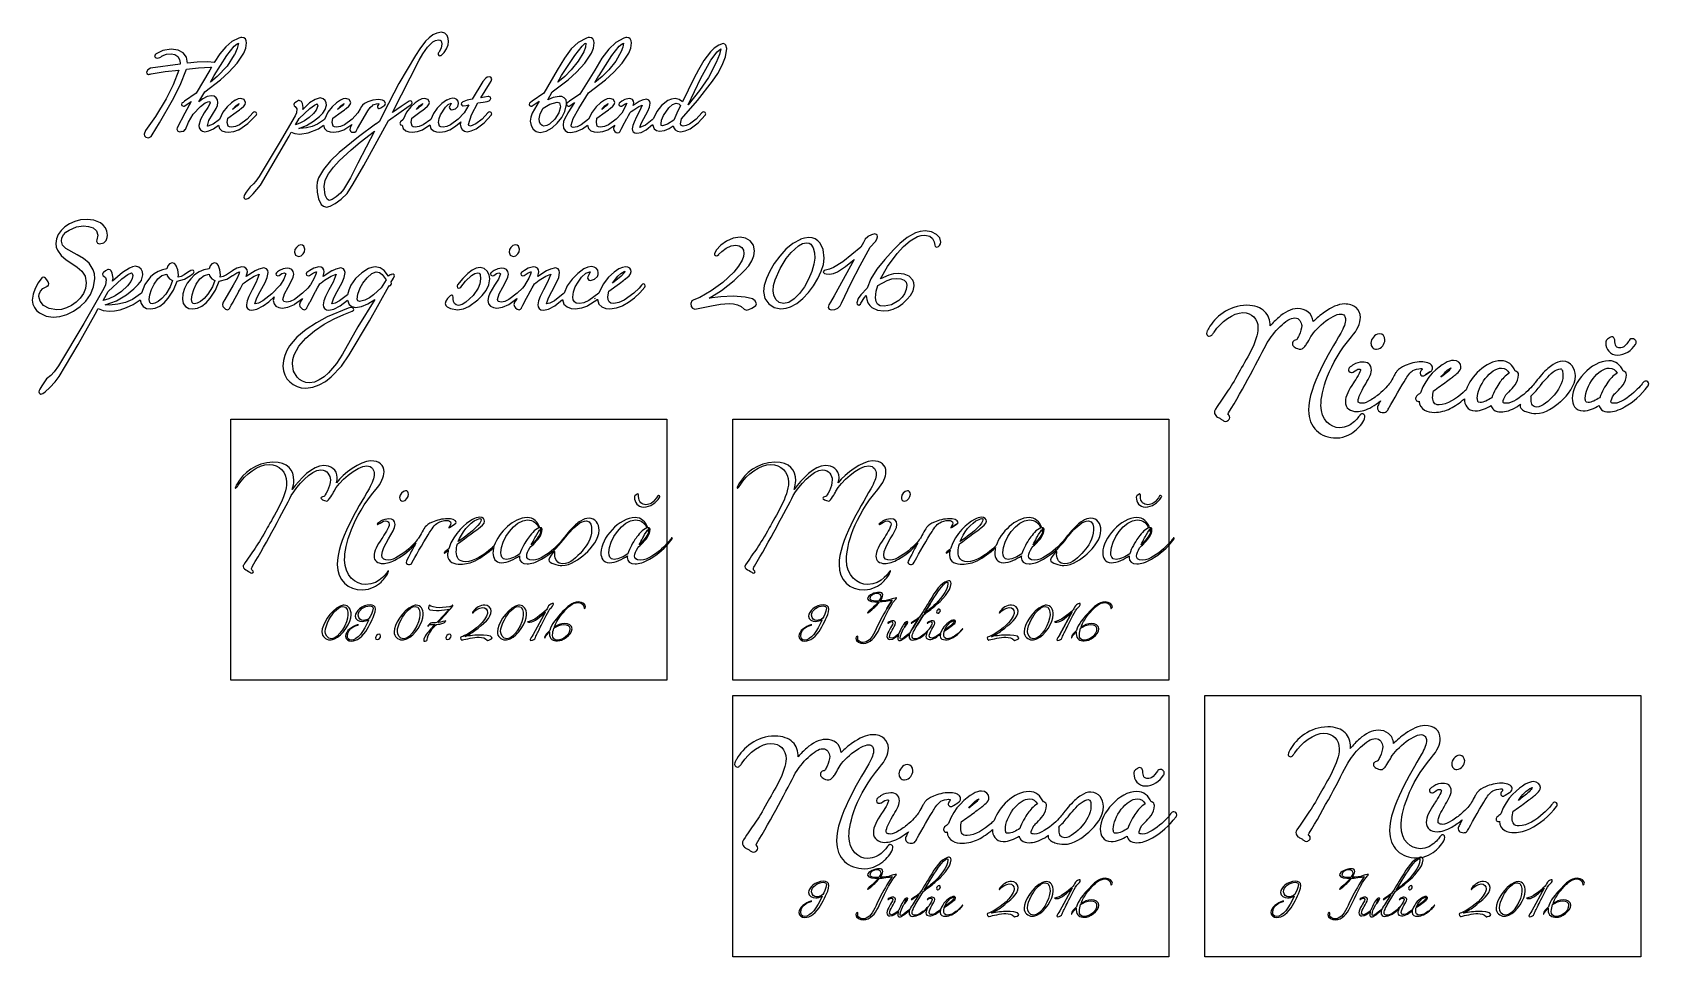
# Model space of a CAD drawing. Extents: x 22 to 207, y 150 to 255.
import ezdxf

# ---------------------------------------------------------------- set-up
doc = ezdxf.new("R2010")
doc.units = 0
doc.layers.add('Layer_1', color=7, linetype='CONTINUOUS')

msp = doc.modelspace()

# ---------------------------------------------------------------- linework, layer by layer
at = {"layer": 'Layer_1', "color": 7}
for points in [[(68.565669, 255.498452), (68.565669, 255.497899), (68.054141, 255.415216), (67.582852, 255.191975), (67.152353, 254.864552), (66.762644, 254.469882), (66.098428, 253.602822), (65.593516, 252.828915), (63.711116, 249.628007), (61.952739, 246.247405), (61.466016, 245.273958), (61.044336, 244.970239), (61.040478, 244.967482), (59.082009, 243.549758), (56.879905, 241.746731), (55.886062, 240.776592), (55.069715, 239.797634), (54.508575, 238.830802), (54.352582, 238.356757), (54.298012, 237.89098), (54.337148, 237.194244), (54.485424, 236.440183), (54.799619, 235.800221), (55.061445, 235.583593), (55.398238, 235.498156), (55.827634, 235.607297), (56.424601, 235.902747), (57.111415, 236.377896), (57.776181, 237.030535), (58.478428, 238.137924), (59.676219, 240.239159), (62.494033, 245.385303), (64.889614, 247.068164), (64.894576, 247.070921), (65.064349, 247.188328), (65.148686, 247.255026), (65.188925, 247.296919), (65.239084, 247.42921), (65.17349, 247.581895), (65.02356, 247.643632), (64.882449, 247.610008), (64.869771, 247.603395), (63.971842, 247.003673), (62.96973, 246.315203), (66.029527, 252.292032), (66.031181, 252.294786), (66.442937, 253.021289), (66.979823, 253.798503), (67.59498, 254.398225), (67.909722, 254.570756), (68.217299, 254.632492), (68.4218, 254.600519), (68.535352, 254.516736), (68.626855, 254.179943), (68.537557, 253.666211), (68.537557, 253.665658), (68.326993, 253.27099), (68.263603, 253.188858), (68.2399, 253.161849), (68.223364, 253.139249), (68.20848, 253.111137), (68.198007, 253.083025), (68.190841, 253.032865), (68.202968, 252.954041), (68.268562, 252.859784), (68.391484, 252.817891), (68.467001, 252.829465), (68.518814, 252.852618), (68.527083, 252.856476), (68.88813, 253.182243), (69.150507, 253.617703), (69.325795, 254.063086), (69.390839, 254.45555), (69.354457, 254.791242), (69.22437, 255.12142), (68.96144, 255.388207), (68.565669, 255.498452), (68.565669, 255.498452)], [(45.738742, 254.918019), (45.738742, 254.917469), (45.595977, 254.902034), (45.394784, 254.845813), (44.587803, 254.438465), (43.877286, 253.842047), (43.216932, 253.045543), (42.559331, 252.036268), (41.820702, 252.129974), (40.616849, 252.075954), (39.520481, 251.960201), (39.379923, 252.643156), (39.02053, 253.145864), (38.419704, 253.456199), (37.654066, 253.552659), (36.696055, 253.405486), (35.84553, 252.99428), (35.824033, 252.975537), (35.786548, 252.933647), (35.740247, 252.800252), (35.811353, 252.637644), (35.902855, 252.577562), (36.071528, 252.541731), (36.327842, 252.61339), (36.594632, 252.768832), (36.608964, 252.789779), (36.621641, 252.795291), (37.116631, 252.982703), (37.639185, 253.049951), (38.071888, 252.965617), (38.397104, 252.736862), (38.601605, 252.403377), (38.672714, 252.002091), (38.658933, 251.861533), (35.282186, 251.400715), (35.277778, 251.399614), (34.949805, 251.213853), (34.825782, 250.927773), (34.868225, 250.785008), (35.055088, 250.683585), (35.149897, 250.701224), (35.221003, 250.724925), (35.332348, 250.761857), (35.332899, 250.761857), (36.949064, 251.024236), (38.52223, 251.167551), (37.862978, 249.476975), (37.068125, 247.877348), (35.856003, 245.867618), (34.703964, 244.260826), (34.70286, 244.259722), (34.535291, 243.843004), (34.598681, 243.635746), (34.739792, 243.500147), (35.040756, 243.424632), (35.353845, 243.57401), (35.466294, 243.771345), (35.467948, 243.774102), (36.287603, 245.124578), (36.289257, 245.126785), (37.803997, 247.719702), (37.803997, 247.720802), (38.669406, 249.463745), (39.409136, 251.261811), (40.780008, 251.427173), (42.154187, 251.525841), (42.251201, 251.521983), (42.048354, 251.177474), (42.047803, 251.176371), (40.488416, 248.531091), (39.163295, 247.600088), (39.160537, 247.598434), (38.990764, 247.481024), (38.906981, 247.414326), (38.866188, 247.372436), (38.816579, 247.240144), (38.850203, 247.119426), (39.031003, 247.02517), (39.173215, 247.059344), (39.186996, 247.067063), (39.937752, 247.593472), (39.186445, 246.252366), (38.328202, 244.565095), (38.294028, 244.409653), (38.404269, 244.189717), (38.610424, 244.121368), (38.76642, 244.156093), (38.733897, 244.143966), (38.958794, 244.164912), (39.097148, 244.183655), (39.255347, 244.364452), (39.257551, 244.373825), (39.606471, 245.217184), (40.158789, 246.120075), (40.160442, 246.122279), (40.981754, 246.994853), (41.542891, 247.41598), (41.96402, 247.576937), (42.05938, 247.534493), (42.097412, 247.42921), (42.031268, 247.226914), (41.842752, 246.890121), (41.429892, 246.265044), (40.993328, 245.522557), (40.819697, 244.845113), (40.858832, 244.563992), (40.988369, 244.328074), (41.212714, 244.173732), (41.499897, 244.121919), (41.952443, 244.20901), (42.493187, 244.465877), (42.494287, 244.466981), (43.051016, 244.863302), (43.177796, 244.480759), (43.442379, 244.227202), (43.80563, 244.097665), (44.175494, 244.06349), (44.804982, 244.145069), (45.358953, 244.343508), (45.363364, 244.345713), (46.425005, 245.049614), (47.37144, 246.023061), (47.390183, 246.053377), (47.413333, 246.105743), (47.42491, 246.180707), (47.359313, 246.333395), (47.209936, 246.395682), (47.091425, 246.363711), (46.997166, 246.269452), (46.316965, 245.535784), (45.45652, 244.914565), (44.992948, 244.704552), (44.538194, 244.624077), (44.300069, 244.663213), (44.16502, 244.766289), (44.056983, 245.178598), (44.127539, 245.667526), (45.078385, 246.353789), (45.458724, 246.633256), (45.575581, 246.720347), (45.610859, 246.747909), (45.631255, 246.764995), (45.945448, 247.03454), (46.093724, 247.21644), (46.162076, 247.457873), (46.002773, 247.791908), (45.598182, 247.934673), (45.300525, 247.88231), (44.983575, 247.735134), (44.979717, 247.73348), (44.537644, 247.432518), (44.034936, 246.977765), (43.550417, 246.348827), (43.160157, 245.52366), (42.436409, 244.998351), (41.819048, 244.740381), (41.798655, 244.740934), (41.787631, 244.801016), (41.959059, 245.409007), (42.352626, 246.08259), (42.77651, 246.762791), (42.922032, 247.106749), (42.977703, 247.457873), (42.924236, 247.759938), (42.775409, 248.008536), (42.550512, 248.177209), (42.26884, 248.239496), (41.767785, 248.135869), (41.247438, 247.870183), (40.813632, 247.525674), (41.481705, 248.697557), (43.289141, 250.074493), (43.289691, 250.074493), (44.248807, 250.944861), (45.206268, 251.985005), (45.954267, 253.117752), (46.177508, 253.699285), (46.258536, 254.281368), (46.22877, 254.537132), (46.127348, 254.742734), (45.950409, 254.875026), (45.738742, 254.918019), (45.738742, 254.918019)], [(45.331944, 254.26428), (45.335252, 254.237822), (45.199653, 253.656842), (44.866168, 252.92207), (44.865617, 252.920967), (44.02832, 251.633328), (42.914866, 250.457034), (42.122217, 249.80991), (42.542243, 250.538063), (42.54445, 250.541371), (44.026667, 252.849311), (44.85349, 253.894964), (45.188629, 254.197582), (45.331944, 254.26428), (45.331944, 254.26428)], [(85.520499, 254.917469), (85.378284, 254.902034), (85.177644, 254.845813), (84.236718, 254.349717), (83.423675, 253.591798), (82.651425, 252.54063), (81.831214, 251.164244), (81.829563, 251.16204), (80.285607, 248.545422), (78.945051, 247.600088), (78.942297, 247.598434), (78.77252, 247.481024), (78.688737, 247.414326), (78.647948, 247.372436), (78.598339, 247.240144), (78.633616, 247.116672), (78.813863, 247.02517), (78.954974, 247.059344), (78.968755, 247.067063), (79.753133, 247.616073), (78.968202, 246.238035), (78.968202, 246.237482), (78.795674, 245.774463), (78.743308, 245.323567), (78.743858, 245.319159), (78.830399, 244.826371), (79.059704, 244.417922), (79.422955, 244.137904), (79.888182, 244.034275), (80.57224, 244.171528), (81.235903, 244.552968), (81.237006, 244.554072), (81.833971, 245.097019), (82.344949, 245.732019), (82.712608, 246.449702), (82.880731, 247.23849), (82.915455, 247.116672), (83.095702, 247.02517), (83.236813, 247.059344), (83.250594, 247.067063), (83.799604, 247.449604), (83.053812, 246.265044), (83.051055, 246.260082), (82.678434, 245.616813), (82.541731, 245.270651), (82.487714, 244.902991), (82.543938, 244.536433), (82.717569, 244.249799), (82.996484, 244.075617), (83.342096, 244.019943), (83.9793, 244.129635), (84.725645, 244.465877), (84.727852, 244.466981), (85.296705, 244.872122), (85.422935, 244.483516), (85.690826, 244.227202), (86.054077, 244.097114), (86.424493, 244.062937), (87.053979, 244.144519), (87.6074, 244.343508), (87.611811, 244.345713), (88.426507, 244.884799), (88.301381, 244.688567), (88.252873, 244.496744), (88.301932, 244.302716), (88.413277, 244.159951), (88.553838, 244.034275), (88.758889, 243.976397), (88.914331, 244.028763), (89.011895, 244.151685), (89.018511, 244.166016), (89.133714, 244.396975), (89.295772, 244.690772), (89.300183, 244.69849), (89.808403, 245.642171), (89.816672, 245.662014), (89.816672, 245.663117), (89.817222, 245.663117), (89.817773, 245.664218), (89.824388, 245.676895), (89.862973, 245.749105), (89.985342, 245.972899), (90.171103, 246.313549), (90.195355, 246.337253), (90.293472, 246.415525), (90.599395, 246.633256), (91.179825, 247.002019), (91.183686, 247.004223), (91.530399, 247.138719), (91.255342, 246.475057), (90.914691, 245.825725), (90.914141, 245.824622), (90.615934, 245.218284), (90.467104, 244.837397), (90.40151, 244.452647), (90.429072, 244.26358), (90.530494, 244.087742), (90.713498, 243.970885), (90.950519, 243.932852), (91.415195, 244.034825), (91.992868, 244.338547), (91.994522, 244.339648), (92.737562, 244.934408), (92.930486, 244.450993), (93.202235, 244.251453), (93.550605, 244.179797), (94.086937, 244.274053), (94.643662, 244.501705), (94.644216, 244.501705), (95.102274, 244.80267), (95.173933, 244.54966), (95.320556, 244.341855), (95.60002, 244.17759), (95.946186, 244.121919), (96.458264, 244.208459), (97.026566, 244.465877), (97.02767, 244.466981), (97.947096, 245.124028), (98.765651, 246.024715), (98.78329, 246.053377), (98.80644, 246.105743), (98.818017, 246.180707), (98.752423, 246.333395), (98.603043, 246.395682), (98.484532, 246.363711), (98.390273, 246.269452), (97.711728, 245.537438), (97.711175, 245.537438), (97.710075, 245.535784), (96.968688, 245.000556), (96.585044, 244.813143), (96.250455, 244.740381), (95.998549, 244.813693), (95.928547, 245.019298), (96.055877, 245.611855), (97.896937, 247.709779), (99.597436, 249.89259), (99.597986, 249.893693), (100.191093, 250.785561), (100.714198, 251.720422), (101.086268, 252.683395), (101.22793, 253.657392), (101.143593, 254.023398), (101.000278, 254.155689), (100.809558, 254.206402), (100.309604, 254.035525), (100.3074, 254.033871), (99.805242, 253.676685), (99.358207, 253.255005), (98.604697, 252.278801), (97.995605, 251.221021), (97.478562, 250.199066), (97.478012, 250.197966), (96.160607, 247.549925), (95.775309, 247.815612), (95.321659, 247.919792), (94.903284, 247.860813), (94.499797, 247.697101), (93.768333, 247.138169), (93.209951, 246.424897), (92.856623, 245.643272), (92.696219, 245.474048), (91.9168, 244.879287), (91.288966, 244.615808), (91.447716, 245.075519), (91.736553, 245.638863), (91.736553, 245.639414), (92.183037, 246.453007), (92.375965, 246.914925), (92.458094, 247.370782), (92.416754, 247.584102), (92.304306, 247.739545), (92.025391, 247.832701), (91.56678, 247.732379), (91.215656, 247.56591), (91.211798, 247.563706), (90.517266, 247.115568), (90.585064, 247.42921), (90.552544, 247.621034), (90.444506, 247.78805), (90.266464, 247.889475), (90.050386, 247.919792), (89.569727, 247.805689), (89.207027, 247.598434), (89.037253, 247.481024), (88.953467, 247.414326), (88.913231, 247.372436), (88.863068, 247.240144), (88.896692, 247.119426), (89.078043, 247.02517), (89.219704, 247.059897), (89.241754, 247.072575), (89.594532, 247.296919), (89.775329, 247.370782), (89.73509, 247.228567), (89.576893, 246.887366), (89.236793, 246.260082), (88.565411, 245.535784), (87.704964, 244.914565), (87.241944, 244.704552), (86.787742, 244.624077), (86.548516, 244.662659), (86.413467, 244.765738), (86.30543, 245.178598), (86.376535, 245.666975), (87.326831, 246.353789), (87.707721, 246.633256), (87.824028, 246.720347), (87.859856, 246.747909), (87.880252, 246.764995), (88.194444, 247.033989), (88.342171, 247.21644), (88.410519, 247.457873), (88.251219, 247.791358), (87.847178, 247.934123), (87.548971, 247.881757), (87.232022, 247.735134), (87.228164, 247.73348), (86.788295, 247.433619), (86.289444, 246.982726), (85.807132, 246.3593), (85.417423, 245.5424), (85.413012, 245.537991), (84.553668, 244.905746), (84.090645, 244.682505), (83.646919, 244.595411), (83.46998, 244.672582), (83.412101, 244.859444), (83.664007, 245.636106), (84.284123, 246.779326), (84.284673, 246.78043), (84.28688, 246.784287), (85.39813, 248.579596), (87.352739, 250.074493), (87.35329, 250.074493), (88.312405, 250.944861), (89.269866, 251.985005), (90.017865, 253.117752), (90.241106, 253.699285), (90.322135, 254.281368), (90.292369, 254.536579), (90.190947, 254.742184), (90.014007, 254.874475), (89.802341, 254.917469), (89.659576, 254.902034), (89.458933, 254.845813), (88.51966, 254.342551), (87.715437, 253.576363), (86.949799, 252.527953), (86.114709, 251.167551), (86.114709, 251.167001), (84.409249, 248.416438), (83.226893, 247.600088), (83.224136, 247.598434), (83.054362, 247.481024), (82.970576, 247.414326), (82.929786, 247.372436), (82.881831, 247.244002), (82.904982, 247.385113), (82.830018, 247.757734), (82.627171, 248.012948), (82.353215, 248.13642), (82.065481, 248.166736), (81.359925, 248.054287), (80.757999, 247.785296), (81.265118, 248.69866), (83.070898, 250.074493), (83.071451, 250.074493), (84.030563, 250.944861), (84.988575, 251.985005), (85.736577, 253.117752), (85.959817, 253.699285), (86.040846, 254.281368), (86.01053, 254.536579), (85.909105, 254.742184), (85.732166, 254.874475), (85.520499, 254.917469), (85.520499, 254.917469)], [(85.114254, 254.262076), (85.117009, 254.237822), (85.050314, 253.786376), (84.865656, 253.278706), (84.237271, 252.19998), (83.437456, 251.201728), (82.697726, 250.457588), (81.904527, 249.809357), (82.324002, 250.538063), (82.326206, 250.541371), (83.830473, 252.848207), (84.661155, 253.894964), (84.990782, 254.199236), (85.114254, 254.262076), (85.114254, 254.262076)], [(89.395543, 254.26428), (89.39885, 254.237822), (89.332153, 253.791888), (89.146944, 253.286975), (88.51856, 252.210453), (87.718745, 251.208894), (86.977911, 250.455934), (86.113056, 249.749825), (86.606394, 250.539167), (86.608048, 250.541371), (88.090265, 252.849861), (88.917639, 253.894964), (89.252227, 254.197582), (89.395543, 254.26428), (89.395543, 254.26428)], [(100.563164, 253.604475), (100.416541, 252.977191), (100.037305, 252.040126), (99.154257, 250.310965), (98.121281, 248.839771), (96.79616, 247.189432), (98.276723, 250.251433), (99.413328, 252.312425), (100.119987, 253.273194), (100.563164, 253.604475), (100.563164, 253.604475)], [(74.064591, 250.402464), (73.809931, 250.344589), (73.602675, 250.208436), (73.313284, 249.866685), (73.30998, 249.861723), (72.090689, 247.829393), (71.528452, 247.73348), (71.140396, 247.595126), (71.137089, 247.592369), (71.020229, 247.521263), (70.935342, 247.461731), (70.878567, 247.409918), (70.844393, 247.283688), (70.896206, 247.149192), (70.999285, 247.08966), (71.074249, 247.083598), (71.390645, 247.131553), (71.708699, 247.201008), (71.175674, 246.261736), (70.503742, 245.535784), (69.610772, 244.899684), (69.170903, 244.699041), (68.783398, 244.624077), (68.520468, 244.661559), (68.365026, 244.759673), (68.243207, 245.164267), (68.306047, 245.632798), (68.455977, 246.053377), (68.457078, 246.055581), (69.018768, 246.935872), (69.350049, 247.236836), (69.671407, 247.368575), (69.603056, 247.189432), (69.519823, 247.055486), (69.483992, 246.991546), (69.453675, 246.877443), (69.600298, 246.650895), (69.770625, 246.618925), (70.175769, 246.728063), (70.45248, 246.999262), (70.523035, 247.342119), (70.473423, 247.59678), (70.330108, 247.796319), (70.118992, 247.913176), (69.872047, 247.949007), (69.535808, 247.895537), (69.171453, 247.735687), (69.168145, 247.73348), (68.608662, 247.331093), (68.085561, 246.810746), (67.650651, 246.201654), (67.355201, 245.535234), (66.495303, 244.914015), (66.032284, 244.704552), (65.578081, 244.624077), (65.339406, 244.662659), (65.204357, 244.765738), (65.095769, 245.178598), (65.166875, 245.666975), (66.117171, 246.353789), (66.498061, 246.633256), (66.614367, 246.720347), (66.650195, 246.747909), (66.682166, 246.774918), (66.670592, 246.764444), (66.985334, 247.033989), (67.133061, 247.21644), (67.200859, 247.457873), (67.042109, 247.791358), (66.637518, 247.934123), (66.339861, 247.881757), (66.022911, 247.735134), (66.019053, 247.73348), (65.575327, 247.431415), (65.070965, 246.975561), (64.584792, 246.343315), (64.194532, 245.514287), (63.893017, 245.266793), (63.823562, 245.091507), (63.835689, 245.012683), (63.901836, 244.918423), (64.024205, 244.87598), (64.07106, 244.882045), (64.083187, 244.886453), (64.208313, 244.488477), (64.481716, 244.227202), (64.844964, 244.097114), (65.21483, 244.062937), (65.844869, 244.144519), (66.39829, 244.343508), (66.402701, 244.345713), (67.232279, 244.89748), (67.362917, 244.492335), (67.645139, 244.228302), (68.017209, 244.097114), (68.390934, 244.062937), (69.007191, 244.144519), (69.548485, 244.345159), (69.549589, 244.345713), (70.175216, 244.742588), (70.777695, 245.2475), (70.728637, 244.990082), (70.783758, 244.656597), (70.943611, 244.379336), (71.200478, 244.19027), (71.524591, 244.121368), (71.982652, 244.20901), (72.528907, 244.464774), (72.532765, 244.466981), (73.452742, 245.123477), (74.271299, 246.024715), (74.289488, 246.053377), (74.313189, 246.109048), (74.323662, 246.180707), (74.260273, 246.331188), (74.108688, 246.395131), (73.991281, 246.363711), (73.895368, 246.269452), (73.21572, 245.535784), (72.518984, 245.012132), (71.916507, 244.769596), (71.705391, 244.829678), (71.652474, 244.960869), (72.026749, 246.042904), (72.027299, 246.043454), (72.027852, 246.045658), (72.749943, 247.408264), (73.337539, 247.517955), (73.789534, 247.576937), (73.928441, 247.611661), (74.04034, 247.670643), (74.146173, 247.751119), (74.236572, 247.93688), (74.188063, 248.067518), (74.086091, 248.129805), (74.007266, 248.138074), (73.948838, 248.138074), (73.918521, 248.134766), (73.072955, 247.98759), (74.060183, 249.604856), (74.061286, 249.607063), (74.248699, 249.889835), (74.352878, 250.158277), (74.233264, 250.366085), (74.065144, 250.402464), (74.064591, 250.402464), (74.064591, 250.402464)], [(54.707564, 247.97877), (54.707564, 247.97822), (54.126034, 247.817816), (53.488827, 247.40716), (52.696731, 246.672392), (52.730355, 246.877443), (52.654841, 247.34267), (52.543493, 247.563706), (52.28277, 247.702063), (52.253555, 247.702063), (52.202842, 247.694897), (51.976844, 247.552683), (51.797148, 247.41543), (51.765731, 247.393382), (51.710607, 247.338812), (51.675882, 247.225813), (51.718876, 247.085252), (51.825813, 247.006981), (52.023145, 246.722001), (51.964167, 246.286541), (51.81589, 245.951952), (50.002942, 242.805064), (47.724218, 239.00223), (47.342227, 238.451566), (47.058902, 238.148951), (46.668642, 237.823182), (46.225466, 237.20527), (46.046319, 236.898243), (45.988441, 236.776975), (45.955368, 236.64248), (45.985687, 236.512392), (46.054035, 236.43026), (46.185226, 236.383408), (46.19625, 236.383958), (46.396893, 236.456718), (46.587613, 236.590664), (47.035201, 236.999115), (47.866433, 237.995159), (47.868086, 237.997917), (51.124666, 243.608737), (51.125769, 243.610941), (51.376021, 244.057978), (51.800455, 243.905841), (52.35553, 243.846312), (53.330077, 243.981358), (54.50527, 244.464223), (55.074673, 244.859995), (55.202006, 244.479658), (55.465486, 244.227752), (55.827634, 244.097665), (56.19805, 244.064041), (56.827539, 244.145069), (57.382063, 244.344059), (57.386471, 244.346263), (58.316371, 244.96197), (58.174709, 244.691875), (58.07108, 244.38099), (58.147148, 244.179244), (58.291016, 244.084987), (58.518668, 244.049709), (58.667495, 244.075064), (58.799786, 244.180898), (58.971767, 244.479658), (58.972317, 244.481312), (60.153573, 246.513642), (60.410437, 246.88902), (60.702582, 247.174547), (60.70644, 247.176754), (61.27695, 247.331093), (61.388295, 247.306289), (61.39546, 247.299123), (61.392153, 247.256129), (61.378372, 247.241245), (61.296793, 247.122734), (61.270885, 247.070921), (61.250491, 246.979969), (61.252145, 246.950203), (61.307266, 246.836103), (61.421368, 246.78098), (61.451132, 246.779326), (61.566338, 246.809092), (61.641301, 246.853742), (61.642955, 246.854843), (61.961008, 247.072022), (61.962659, 247.073125), (62.081173, 247.160769), (62.174326, 247.357551), (62.041484, 247.627647), (61.814936, 247.747261), (61.349709, 247.81892), (60.704786, 247.745057), (60.145303, 247.557644), (60.144203, 247.557091), (60.143099, 247.556541), (59.777091, 247.362513), (59.543377, 247.161319), (59.419905, 246.988789), (59.269424, 246.731371), (59.012006, 246.261736), (58.340075, 245.536338), (57.479077, 244.915118), (57.015504, 244.705656), (56.561301, 244.625177), (56.322626, 244.663763), (56.18813, 244.766842), (56.08009, 245.179702), (56.150645, 245.668076), (57.101492, 246.354342), (57.481281, 246.634357), (57.598138, 246.721451), (57.633416, 246.74901), (57.665386, 246.776021), (57.654362, 246.765548), (57.968555, 247.03509), (58.116281, 247.216993), (58.184632, 247.458423), (58.025329, 247.792461), (57.621289, 247.935226), (57.323081, 247.88286), (57.006685, 247.736237), (57.002827, 247.734583), (56.561301, 247.433619), (56.059146, 246.979969), (55.575177, 246.352688), (55.184918, 245.530826), (54.401091, 244.998902), (53.776011, 244.731011), (53.11731, 244.559033), (52.369861, 244.480208), (52.252451, 244.493436), (53.126129, 244.840702), (53.913814, 245.318056), (53.916021, 245.319709), (54.596219, 245.876988), (54.985378, 246.256224), (55.27642, 246.643176), (55.279727, 246.649792), (55.401546, 247.154154), (55.365165, 247.43803), (55.24445, 247.699306), (55.020656, 247.899395), (54.707564, 247.97877), (54.707564, 247.97877)], [(45.416281, 247.366924), (45.176502, 247.081944), (44.664974, 246.680108), (45.022714, 247.082495), (45.416281, 247.366924), (45.416281, 247.366924)], [(54.344313, 247.301327), (54.365813, 247.258884), (54.404949, 247.095175), (54.224149, 246.593017), (53.930903, 246.189527), (53.433156, 245.727058), (52.90454, 245.356091), (52.374823, 245.082688), (51.875422, 244.914015), (52.285525, 245.629493), (53.48938, 246.763894), (54.032325, 247.164627), (54.344313, 247.301327), (54.344313, 247.301327)], [(57.439938, 247.367474), (57.199609, 247.081944), (56.687531, 246.679558), (57.04582, 247.083048), (57.439938, 247.367474), (57.439938, 247.367474)], [(66.456168, 247.366924), (66.216389, 247.081944), (65.704311, 246.679558), (66.062047, 247.082495), (66.456168, 247.366924), (66.456168, 247.366924)], [(81.81964, 247.519609), (82.082569, 247.42921), (82.185095, 246.965088), (82.014771, 246.296464), (81.56608, 245.559488), (80.948169, 244.99284), (80.621849, 244.829128), (80.309311, 244.770147), (80.092132, 244.820859), (79.916294, 244.974097), (79.788964, 245.231515), (79.740455, 245.585396), (79.88322, 246.177953), (80.21009, 246.801376), (80.982343, 247.290303), (81.81964, 247.519609), (81.81964, 247.519609)], [(87.665828, 247.366924), (87.426049, 247.081944), (86.913421, 246.679558), (87.27171, 247.082495), (87.665828, 247.366924), (87.665828, 247.366924)], [(95.424185, 247.37409), (95.740581, 247.297469), (95.952248, 247.128799), (95.506867, 246.224805), (95.175036, 245.422235), (94.434203, 244.965278), (93.88519, 244.798812), (93.738567, 244.843459), (93.708251, 245.019848), (93.771641, 245.439324), (93.978897, 245.981718), (93.98, 245.983925), (94.591849, 246.865869), (95.021245, 247.231325), (95.424185, 247.37409), (95.424185, 247.37409)], [(60.899918, 244.182001), (59.015314, 240.513112), (58.148251, 238.849545), (57.361667, 237.497966), (57.360563, 237.495759), (57.012747, 237.072978), (56.534843, 236.6524), (56.053081, 236.342618), (55.732274, 236.234028), (55.48974, 236.386716), (55.279727, 236.859105), (55.134758, 237.862317), (55.274766, 238.552438), (55.652899, 239.291618), (56.206319, 240.043477), (56.871636, 240.774388), (58.254635, 242.045491), (59.25454, 242.90759), (59.256744, 242.909244), (59.257297, 242.909797), (60.899918, 244.182001), (60.899918, 244.182001)], [(28.013312, 234.079879), (27.274132, 234.01704), (26.595035, 233.8401), (25.986493, 233.565594), (25.462287, 233.211716), (25.033442, 232.794444), (24.712083, 232.331975), (24.510338, 231.840841), (24.440334, 231.338133), (24.48388, 230.917006), (24.60625, 230.544383), (25.03234, 229.929779), (25.61332, 229.449671), (26.258242, 229.033503), (26.884423, 228.616232), (27.414141, 228.147148), (27.777391, 227.576091), (27.912439, 226.83195), (27.82645, 226.177657), (27.586671, 225.581793), (27.221766, 225.051523), (26.759297, 224.595669), (26.228477, 224.224702), (25.661827, 223.949645), (25.094627, 223.778768), (24.559948, 223.719786), (23.686823, 223.866963), (23.039696, 224.239033), (22.63786, 224.732369), (22.500056, 225.243897), (22.530924, 225.53053), (22.663768, 225.855195), (22.958116, 226.174349), (23.473503, 226.445548), (23.414523, 226.435075), (23.547917, 226.487991), (23.596424, 226.554136), (23.62674, 226.684223), (23.554531, 226.92841), (23.412318, 227.154961), (23.244748, 227.348989), (23.153246, 227.422299), (23.008277, 227.468603), (22.885907, 227.430018), (22.847322, 227.398598), (22.835746, 227.385368), (22.42454, 226.817065), (22.076172, 226.185923), (21.834188, 225.516749), (21.743789, 224.837652), (21.806076, 224.376836), (21.977504, 223.97555), (22.236576, 223.636553), (22.561241, 223.363151), (23.326328, 223.006515), (24.134961, 222.889658), (24.88737, 222.970134), (25.678364, 223.204951), (26.467153, 223.584187), (27.213498, 224.096268), (27.875508, 224.734576), (28.407431, 225.490291), (28.761312, 226.352942), (28.889743, 227.312058), (28.843441, 227.843428), (28.712253, 228.309758), (28.24813, 229.061615), (27.603759, 229.612829), (26.883871, 230.032305), (25.592374, 230.739514), (25.203768, 231.120404), (25.067066, 231.596654), (25.132109, 231.974236), (25.314562, 232.312683), (25.593477, 232.61034), (25.94901, 232.86445), (26.786857, 233.219432), (27.588325, 233.342353), (28.186393, 233.283925), (28.719969, 233.09651), (29.087631, 232.772397), (29.223781, 232.26142), (29.109678, 231.743277), (29.112436, 231.749342), (29.076055, 231.578465), (29.214408, 231.343647), (29.435448, 231.292382), (29.917209, 231.400422), (30.20329, 231.668313), (30.313534, 231.992978), (30.33062, 232.279609), (30.269437, 232.72885), (30.101314, 233.112495), (29.847204, 233.428894), (29.530257, 233.676939), (28.78832, 233.985069), (28.013312, 234.079879), (28.013312, 234.079879)], [(102.782356, 232.04865), (101.95884, 231.927935), (101.200368, 231.603269), (100.542217, 231.12812), (100.02187, 230.558714), (100.02187, 230.558164), (99.818472, 230.119395), (99.836661, 230.027896), (99.927613, 229.930882), (100.048881, 229.907178), (100.182827, 229.945764), (100.305746, 230.059313), (100.300784, 230.052148), (100.657423, 230.412091), (101.176116, 230.773688), (101.751034, 231.041029), (102.265316, 231.144658), (102.659437, 231.070795), (102.947721, 230.870152), (103.132379, 230.565329), (103.198524, 230.174519), (103.148915, 229.818434), (102.995676, 229.423763), (102.565177, 228.713799), (102.040422, 228.049033), (100.795226, 226.865574), (99.436479, 225.88937), (98.13947, 225.139717), (98.136162, 225.138616), (97.475808, 224.878992), (97.236579, 224.754419), (97.121926, 224.467785), (97.164923, 224.117215), (97.294457, 223.901687), (97.574475, 223.794203), (97.759131, 223.821211), (99.499318, 224.194936), (100.526232, 224.367464), (101.489205, 224.440226), (102.006245, 224.401091), (102.469267, 224.28313), (102.872757, 224.086895), (103.2101, 223.811289), (103.212305, 223.808534), (103.484053, 223.701597), (103.753048, 223.763884), (104.096453, 223.906098), (104.42498, 224.106188), (104.557822, 224.237379), (104.619007, 224.430303), (104.478447, 224.769853), (104.173624, 224.974905), (103.3468, 225.185468), (101.951124, 225.270355), (100.545525, 225.210273), (99.222608, 225.05428), (100.616631, 225.953313), (100.617734, 225.954414), (102.071289, 227.097083), (103.272937, 228.212742), (103.743125, 228.76947), (104.103619, 229.332814), (104.334578, 229.904424), (104.41616, 230.488711), (104.277253, 231.125365), (103.909041, 231.618151), (103.386489, 231.935651), (102.782356, 232.04865), (102.782356, 232.04865)], [(110.637726, 232.011718), (110.145491, 231.946674), (109.689635, 231.797847), (109.683019, 231.79509), (108.810998, 231.310574), (108.010082, 230.655731), (107.2924, 229.879066), (106.67063, 229.030746), (106.158549, 228.158724), (105.771047, 227.3082), (105.525756, 226.519961), (105.439766, 225.834249), (105.599619, 225.038295), (106.030669, 224.403295), (106.662361, 223.982716), (107.424141, 223.831132), (108.038745, 223.904444), (108.541453, 224.064848), (108.542006, 224.064848), (109.263547, 224.447942), (109.954771, 225.007425), (110.597487, 225.699203), (111.174059, 226.478619), (111.665743, 227.303238), (112.047734, 228.132816), (112.295229, 228.929874), (112.382873, 229.65748), (112.264362, 230.613838), (111.917647, 231.355772), (111.663536, 231.633585), (111.359817, 231.839187), (111.015859, 231.967621), (110.637726, 232.011718), (110.637726, 232.011718)], [(110.361016, 231.40373), (110.650404, 231.361286), (110.860967, 231.24608), (111.139331, 230.83267), (111.266661, 230.251137), (111.294223, 229.65748), (111.208233, 228.944205), (110.96625, 228.113524), (110.593629, 227.234336), (110.114072, 226.376646), (109.555689, 225.606047), (108.948801, 224.987032), (108.33089, 224.582991), (107.738333, 224.440226), (107.239483, 224.570314), (106.860797, 224.914269), (106.614956, 225.394931), (106.528416, 225.908112), (106.59401, 226.503976), (106.772052, 227.14945), (107.352482, 228.459686), (108.041502, 229.588025), (108.58445, 230.29303), (109.440486, 231.046541), (109.903508, 231.304509), (110.361016, 231.40373), (110.361016, 231.40373)], [(118.184964, 232.436155), (117.790846, 232.317644), (117.382397, 232.102119), (117.377986, 232.099912), (117.070409, 231.809974), (116.866458, 231.448927), (116.580928, 230.906533), (114.519383, 229.227531), (113.466564, 228.584812), (112.972675, 228.381415), (112.515715, 228.280543), (112.533907, 228.281093), (112.38563, 228.244715), (112.284758, 228.068876), (112.302948, 227.990605), (112.33216, 227.947608), (112.372953, 227.915088), (112.413742, 227.896345), (112.472171, 227.879257), (112.618243, 227.852248), (112.995273, 227.820278), (113.435694, 227.886975), (113.893202, 228.068876), (114.840743, 228.677418), (115.827968, 229.495972), (113.525543, 225.328233), (113.100005, 224.608897), (112.929678, 224.301319), (112.856919, 224.005869), (112.955036, 223.786484), (113.179931, 223.72034), (113.61098, 223.771049), (113.94998, 223.924841), (114.198575, 224.173436), (114.374414, 224.490386), (114.374964, 224.490936), (115.478498, 226.807695), (115.479048, 226.808799), (116.486672, 228.798686), (117.645877, 230.90543), (118.243945, 231.537675), (118.422539, 231.823755), (118.489236, 232.094951), (118.440177, 232.304414), (118.185517, 232.436155), (118.184964, 232.436155), (118.184964, 232.436155)], [(123.950676, 232.76909), (123.387335, 232.711762), (122.852657, 232.553562), (121.874799, 232.013372), (121.026479, 231.306162), (120.315965, 230.591237), (119.309444, 229.49046), (118.424743, 228.377006), (117.731867, 227.274576), (117.301368, 226.209077), (116.574866, 225.45832), (116.262325, 225.009079), (116.130036, 224.541649), (116.167518, 224.38731), (116.360442, 224.274861), (116.534077, 224.370772), (116.584786, 224.495898), (116.993789, 225.145782), (117.205455, 225.366818), (117.258925, 224.916476), (117.392317, 224.535586), (117.595165, 224.224702), (117.85534, 223.98437), (118.50026, 223.691674), (119.204161, 223.609545), (119.735535, 223.659154), (120.286199, 223.812392), (120.84072, 224.077526), (121.385322, 224.462827), (121.385322, 224.463377), (121.841728, 224.889465), (122.255139, 225.381703), (122.562716, 225.917482), (122.685088, 226.481376), (122.643194, 226.829192), (122.525234, 227.128503), (122.105759, 227.570576), (121.521471, 227.805396), (120.847886, 227.874848), (120.308799, 227.828547), (119.795064, 227.701214), (118.839257, 227.280638), (119.612063, 228.702773), (120.739848, 230.18885), (121.460285, 230.958346), (122.238603, 231.631381), (123.060466, 232.108182), (123.483799, 232.242127), (123.913745, 232.289532), (124.466062, 232.176533), (124.783562, 231.893207), (124.957747, 231.511767), (125.032714, 231.116546), (125.03161, 231.134735), (125.096654, 230.969923), (125.262019, 230.904879), (125.456597, 230.972677), (125.595504, 231.102215), (125.704645, 231.273092), (125.750947, 231.485859), (125.615347, 231.950535), (125.243827, 232.358984), (124.680486, 232.654437), (123.950676, 232.76909), (123.950676, 232.76909)], [(52.496091, 231.162297), (52.194023, 231.075756), (51.963616, 230.872356), (51.808174, 230.6199), (51.748642, 230.340985), (51.87046, 229.983246), (52.218827, 229.833315), (52.526407, 229.92151), (52.752405, 230.128215), (52.89572, 230.381775), (52.948086, 230.654627), (52.821307, 231.007955), (52.678542, 231.120404), (52.496091, 231.162297), (52.496091, 231.162297)], [(77.060448, 231.162297), (76.758382, 231.075756), (76.527973, 230.872356), (76.372531, 230.6199), (76.312999, 230.340985), (76.434817, 229.983246), (76.783187, 229.833315), (77.090764, 229.92151), (77.316762, 230.128215), (77.460077, 230.381775), (77.512443, 230.654627), (77.385664, 231.007955), (77.242899, 231.120404), (77.060448, 231.162297), (77.060448, 231.162297)], [(37.767618, 229.112325), (37.453423, 229.001533), (37.254987, 228.760651), (37.153562, 228.411181), (36.63046, 228.316924), (36.138776, 228.124547), (35.685676, 227.846186), (35.277778, 227.495612), (34.624589, 226.628549), (34.233776, 225.627544), (34.223853, 225.61707), (34.223302, 225.61707), (33.205759, 224.923642), (32.396577, 224.57748), (32.395473, 224.57748), (32.394923, 224.576926), (31.549357, 224.35589), (30.588037, 224.254465), (30.078714, 224.312896), (31.370214, 224.757726), (32.517292, 225.432412), (32.518945, 225.434619), (33.37884, 226.139072), (33.870525, 226.618629), (34.232675, 227.098187), (34.23598, 227.104249), (34.383156, 227.718302), (34.339059, 228.062814), (34.19519, 228.377006), (33.932261, 228.612924), (33.561844, 228.70608), (33.218989, 228.653714), (32.851327, 228.507091), (32.048758, 227.992809), (30.925381, 227.000069), (30.985466, 227.367178), (30.89341, 227.939892), (30.761119, 228.202271), (30.643158, 228.307551), (30.477796, 228.354956), (30.440864, 228.354956), (30.392909, 228.348341), (30.129426, 228.180772), (29.890751, 227.998871), (29.863189, 227.979028), (29.862089, 227.978477), (29.856577, 227.974619), (29.802006, 227.921703), (29.767279, 227.810908), (29.81248, 227.668693), (29.926579, 227.586011), (30.104072, 227.417891), (30.209355, 227.173701), (30.132184, 226.598786), (29.937603, 226.160018), (27.630217, 222.155437), (24.732478, 217.320177), (24.241897, 216.611314), (23.873685, 216.218297), (23.382552, 215.809848), (22.824171, 215.03098), (22.598724, 214.644578), (22.527617, 214.495201), (22.490686, 214.346924), (22.522656, 214.209118), (22.591558, 214.125885), (22.721094, 214.080134), (22.731567, 214.080134), (22.95977, 214.16392), (23.195139, 214.329835), (23.759032, 214.844671), (24.344974, 215.483529), (24.807995, 216.10034), (24.809648, 216.103094), (26.977027, 219.747178), (28.950378, 223.238575), (28.951479, 223.240782), (29.298194, 223.858693), (29.840039, 223.654192), (30.569848, 223.573164), (31.145869, 223.612299), (31.794648, 223.742937), (32.507922, 223.983269), (33.276314, 224.351479), (34.095422, 224.887261), (34.197948, 224.434715), (34.445993, 224.100676), (34.828536, 223.895625), (35.27392, 223.831685), (35.807495, 223.913814), (36.323984, 224.151389), (36.816219, 224.531728), (37.278138, 225.043807), (37.278688, 225.044357), (37.894395, 225.992999), (38.315525, 226.990147), (39.15723, 227.229925), (39.161641, 227.232132), (39.840738, 227.665386), (40.055159, 227.812562), (40.157135, 227.893591), (40.202335, 227.939892), (40.251394, 228.069426), (40.190208, 228.217703), (40.039727, 228.281646), (39.886489, 228.244161), (39.875466, 228.238099), (39.523238, 227.996116), (39.141798, 227.743107), (39.135183, 227.738699), (38.770828, 227.544118), (38.425216, 227.453169), (38.459943, 227.718302), (38.390491, 228.320782), (38.221818, 228.771674), (38.216857, 228.781597), (38.010152, 229.036258), (37.767618, 229.112325), (37.767618, 229.112325)], [(33.099925, 227.969105), (33.183158, 227.87981), (33.239383, 227.644992), (33.171034, 227.327492), (33.000707, 226.974715), (32.620921, 226.453264), (31.945131, 225.828187), (31.226345, 225.335399), (30.509216, 224.983724), (29.839488, 224.784735), (30.432045, 225.81716), (31.973794, 227.269614), (32.67053, 227.785), (33.099925, 227.969105), (33.099925, 227.969105)], [(37.14695, 227.821381), (37.184432, 227.606957), (37.453423, 227.264653), (37.8051, 227.072279), (37.521224, 226.352392), (37.017966, 225.533284), (36.583606, 225.032783), (36.159722, 224.680005), (35.779936, 224.471646), (35.477868, 224.403295), (35.308094, 224.44188), (35.205018, 224.550468), (35.116824, 224.893326), (35.196199, 225.431312), (35.383611, 226.052531), (35.671345, 226.667688), (36.097986, 227.259141), (36.581402, 227.641685), (37.14695, 227.821381), (37.14695, 227.821381)], [(42.601224, 229.112325), (42.287032, 229.001533), (42.088593, 228.760651), (41.986618, 228.408976), (41.390756, 228.294874), (40.831824, 228.057299), (40.321397, 227.714995), (39.872708, 227.285049), (39.478037, 226.75974), (39.177076, 226.180965), (38.985252, 225.570769), (38.917451, 224.947896), (39.014465, 224.457865), (39.279601, 224.100126), (39.662145, 223.895075), (40.107526, 223.831132), (40.641103, 223.913264), (41.15704, 224.150839), (41.649275, 224.531728), (42.111193, 225.043256), (42.111744, 225.043807), (42.727451, 225.992449), (43.149131, 226.989596), (43.990839, 227.229925), (43.995247, 227.232132), (44.674344, 227.665386), (44.684267, 227.673105), (44.687022, 227.674205), (45.133508, 227.958081), (45.439982, 228.078799), (45.468094, 228.069426), (45.390923, 227.792166), (45.186975, 227.352847), (44.749311, 226.544766), (43.795707, 224.912065), (43.584591, 224.592361), (43.510177, 224.338801), (43.566952, 224.122726), (43.69759, 223.9524), (43.864609, 223.805777), (44.092261, 223.739079), (44.252665, 223.792549), (44.359048, 223.927595), (44.365113, 223.941376), (44.514493, 224.241237), (44.721749, 224.618269), (44.72616, 224.625435), (45.372734, 225.82543), (45.381553, 225.845273), (45.381553, 225.845826), (45.393681, 225.868423), (45.442186, 225.961579), (45.598182, 226.246559), (45.845676, 226.699105), (45.8793, 226.72777), (46.007184, 226.828642), (46.397994, 227.108107), (47.143789, 227.579949), (47.147647, 227.582703), (47.71981, 227.802089), (47.71981, 227.796024), (47.359866, 226.881559), (46.889128, 226.004023), (46.888575, 226.001818), (46.510993, 225.232323), (46.325234, 224.754419), (46.243655, 224.283681), (46.275075, 224.062091), (46.390278, 223.861451), (46.600291, 223.728056), (46.880859, 223.683408), (47.449161, 223.809084), (48.172909, 224.189974), (48.175664, 224.191075), (48.813971, 224.657955), (49.42582, 225.203107), (49.32991, 224.781981), (49.407631, 224.422588), (49.626464, 224.144223), (49.952783, 223.978308), (50.354619, 223.924287), (51.003951, 224.030674), (51.734861, 224.353686), (51.735965, 224.354236), (52.655941, 225.011836), (52.597513, 224.912065), (52.386397, 224.592361), (52.313086, 224.338801), (52.368758, 224.123277), (52.499395, 223.952953), (52.665864, 223.806327), (52.894066, 223.739632), (53.05447, 223.792549), (53.160854, 223.928145), (53.166919, 223.941376), (53.316299, 224.241237), (53.523555, 224.618269), (53.527966, 224.625435), (54.17454, 225.82543), (54.183359, 225.845273), (54.183359, 225.845826), (54.194936, 225.868423), (54.244545, 225.961579), (54.399987, 226.246008), (54.648035, 226.699105), (54.681659, 226.72777), (54.80954, 226.828642), (55.199799, 227.108107), (55.945594, 227.579949), (55.949452, 227.582703), (56.521615, 227.802639), (56.521615, 227.796577), (56.161119, 226.881559), (55.690934, 226.004023), (55.690381, 226.002369), (55.312248, 225.232873), (55.126489, 224.754419), (55.046011, 224.284231), (55.07688, 224.062644), (55.192083, 223.862001), (55.401546, 223.728056), (55.682114, 223.683958), (56.250417, 223.809635), (56.975265, 224.190525), (56.977469, 224.191628), (57.81697, 224.828282), (58.002178, 224.341008), (58.308655, 224.089653), (58.730885, 223.998151), (59.419905, 224.115008), (60.136484, 224.403295), (60.139241, 224.404395), (60.939053, 224.925296), (59.013107, 221.789982), (57.229925, 218.661836), (57.229925, 218.661286), (56.548624, 217.582006), (55.643529, 216.505481), (55.130898, 216.050177), (54.594015, 215.691888), (54.042248, 215.45652), (53.486073, 215.372734), (53.049509, 215.418485), (52.66421, 215.549673), (52.330175, 215.755278), (52.049053, 216.024823), (51.656036, 216.71329), (51.518233, 217.524678), (51.567842, 218.054395), (51.710607, 218.571988), (52.240877, 219.565278), (53.037935, 220.490216), (54.02902, 221.331924), (55.138616, 222.073858), (56.284041, 222.701692), (57.384267, 223.202197), (58.359918, 223.563243), (58.385273, 223.573714), (58.426062, 223.591906), (58.494964, 223.647027), (58.536857, 223.767191), (58.469609, 223.912714), (58.394645, 223.960669), (58.213845, 223.997047), (57.890833, 223.929249), (55.496906, 222.910605), (54.257773, 222.249146), (53.082582, 221.484059), (52.036926, 220.607626), (51.195221, 219.617091), (50.874414, 219.078004), (50.633534, 218.509702), (50.48195, 217.911631), (50.429583, 217.284349), (50.484704, 216.750772), (50.64125, 216.265702), (50.888194, 215.836307), (51.21231, 215.469198), (51.602019, 215.17099), (52.045195, 214.949401), (52.529715, 214.811597), (53.042896, 214.764192), (53.833339, 214.860656), (54.587953, 215.127994), (55.29957, 215.534241), (55.962683, 216.04687), (57.119131, 217.268364), (58.013202, 218.561515), (58.013755, 218.563719), (60.33437, 222.461914), (62.560177, 226.418536), (62.551908, 226.404758), (62.613094, 226.526024), (62.646168, 226.511692), (62.73767, 226.529331), (62.834684, 226.620283), (62.858385, 226.741548), (62.829722, 226.88652), (62.819799, 226.911325), (62.966975, 227.172047), (63.084383, 227.356155), (63.190216, 227.609715), (63.169823, 227.719956), (63.045247, 227.81697), (62.997292, 227.821381), (62.817595, 227.751926), (62.836888, 227.768465), (62.696327, 227.726021), (62.507814, 227.582703), (62.027153, 228.221564), (61.565234, 228.519771), (61.002443, 228.633871), (60.619349, 228.585365), (60.226883, 228.449766), (59.450221, 227.974619), (58.745769, 227.312608), (58.20723, 226.54752), (58.206129, 226.544216), (57.964146, 225.978117), (57.837366, 225.456667), (56.901402, 224.750561), (56.415782, 224.497551), (56.051981, 224.403295), (56.023868, 224.406602), (56.023868, 224.414318), (56.259236, 225.102235), (56.628549, 225.823776), (56.629102, 225.824326), (57.195201, 226.856754), (57.436631, 227.436631), (57.538056, 227.997217), (57.491201, 228.244715), (57.364974, 228.418897), (57.049678, 228.523076), (56.490746, 228.398503), (56.047569, 228.190694), (56.043158, 228.187387), (55.040499, 227.539709), (55.155702, 228.06998), (55.11877, 228.292119), (54.996402, 228.481186), (54.793555, 228.596389), (54.537791, 228.632217), (53.951849, 228.491106), (53.49875, 228.233688), (53.284326, 228.086515), (53.182353, 228.006036), (53.137153, 227.959185), (53.088647, 227.829648), (53.121718, 227.707279), (53.300314, 227.617981), (53.452449, 227.654912), (53.472842, 227.66759), (53.927045, 227.955877), (54.241787, 228.079349), (54.2699, 228.069426), (54.194383, 227.795473), (53.993189, 227.361667), (53.57151, 226.582248), (53.551667, 226.560201), (53.269444, 226.213485), (52.676338, 225.615417), (51.736515, 224.925296), (51.254753, 224.680556), (50.890399, 224.587953), (50.517227, 224.661263), (50.41856, 224.893326), (50.603215, 225.538246), (51.02269, 226.331445), (51.459805, 227.10866), (51.612492, 227.460334), (51.674228, 227.792716), (51.618004, 228.11187), (51.449331, 228.342829), (51.197978, 228.457482), (50.908591, 228.485044), (50.469823, 228.430473), (50.036016, 228.233688), (50.034362, 228.232588), (50.033259, 228.232034), (49.821592, 228.086515), (49.719619, 228.005486), (49.674419, 227.959185), (49.62536, 227.829648), (49.658984, 227.707279), (49.837027, 227.617981), (49.989715, 227.654912), (50.008454, 227.665386), (50.311623, 227.866579), (50.594395, 227.950365), (50.723382, 227.90296), (50.770234, 227.829648), (50.524943, 227.239848), (50.097752, 226.560201), (50.096649, 226.558547), (50.071844, 226.516654), (49.145802, 225.5399), (48.143143, 224.773711), (47.632166, 224.504717), (47.250725, 224.403295), (47.222613, 224.405499), (47.222613, 224.412665), (47.457981, 225.101132), (47.827297, 225.822675), (47.827847, 225.823225), (48.393945, 226.8551), (48.635378, 227.43553), (48.7368, 227.996116), (48.689949, 228.243611), (48.563719, 228.417796), (48.247873, 228.521975), (47.68894, 228.396849), (47.245764, 228.189041), (47.241353, 228.186836), (46.238693, 227.539159), (46.35445, 228.069426), (46.317518, 228.292119), (46.195147, 228.481186), (45.992299, 228.596389), (45.736535, 228.632217), (45.150044, 228.491106), (44.696944, 228.233688), (44.661116, 228.206129), (44.321566, 227.970759), (43.975954, 227.743107), (43.969342, 227.738699), (43.604437, 227.544118), (43.259375, 227.453169), (43.294102, 227.718302), (43.224648, 228.320229), (43.055977, 228.771674), (43.051016, 228.781597), (42.844311, 229.036258), (42.601775, 229.112325), (42.601224, 229.112325), (42.601224, 229.112325)], [(41.980556, 227.821381), (42.018037, 227.606957), (42.287032, 227.264653), (42.638156, 227.072279), (42.35428, 226.352392), (41.851572, 225.533284), (41.417215, 225.032783), (40.993328, 224.680005), (40.613542, 224.471646), (40.310923, 224.403295), (40.141703, 224.44188), (40.038624, 224.550468), (39.95043, 224.893326), (40.029254, 225.431312), (40.217217, 226.052531), (40.504951, 226.667688), (40.931592, 227.259141), (41.415008, 227.641685), (41.980556, 227.821381), (41.980556, 227.821381)], [(61.112688, 228.079349), (61.113238, 228.079349), (61.488063, 227.993909), (61.799501, 227.763503), (62.233858, 227.14063), (61.672721, 226.236636), (60.811723, 225.432966), (60.350908, 225.109401), (59.806857, 224.833243), (59.804653, 224.83214), (59.191703, 224.661813), (58.988302, 224.73678), (58.923259, 224.930257), (59.007045, 225.518953), (59.274383, 226.255378), (59.586371, 226.785645), (60.052148, 227.399702), (60.596199, 227.885872), (61.112688, 228.079349), (61.112688, 228.079349)], [(72.533868, 228.478979), (72.087935, 228.257942), (72.085177, 228.256289), (71.592392, 227.887526), (71.013616, 227.302135), (71.011409, 227.299931), (70.411137, 226.56957), (70.394048, 226.541458), (70.368143, 226.48248), (70.357119, 226.407513), (70.419956, 226.258686), (70.568786, 226.195846), (70.688398, 226.227266), (70.788719, 226.328688), (70.784311, 226.322076), (71.343794, 227.008339), (71.344344, 227.009439), (72.03171, 227.662078), (72.401577, 227.885322), (72.74829, 227.968555), (72.894362, 227.918395), (72.989722, 227.761299), (73.053662, 227.275676), (72.972083, 226.719501), (72.763724, 226.203012), (72.192114, 225.377842), (72.191564, 225.377292), (71.382379, 224.602834), (70.942508, 224.338251), (70.513662, 224.236826), (70.243567, 224.29305), (70.064424, 224.445188), (69.952526, 224.67339), (69.91339, 224.948447), (69.931579, 225.188776), (69.870947, 225.345322), (69.79543, 225.391623), (69.738105, 225.400442), (69.737551, 225.400442), (69.578251, 225.34036), (69.477379, 225.250512), (69.270121, 225.004671), (69.086566, 224.726857), (68.990656, 224.450147), (68.990656, 224.440777), (69.061762, 224.231867), (69.209488, 224.078629), (69.598647, 223.885152), (70.42106, 223.739632), (71.086376, 223.844912), (71.702083, 224.115561), (72.733408, 224.871826), (72.735062, 224.87293), (73.23777, 225.37178), (73.677089, 225.946698), (73.987423, 226.580594), (74.105381, 227.256937), (74.033724, 227.735391), (73.8193, 228.149905), (73.463215, 228.445355), (72.988068, 228.558354), (72.533868, 228.478979)], [(85.751458, 228.669702), (85.340252, 228.604105), (84.88991, 228.406769), (84.886049, 228.404565), (84.181597, 227.897449), (83.522896, 227.240952), (82.974987, 226.47421), (82.60457, 225.639118), (82.510864, 225.5399), (81.508202, 224.773711), (80.997227, 224.504167), (80.615784, 224.403295), (80.587675, 224.405499), (80.587675, 224.412665), (80.823593, 225.101132), (81.192909, 225.822675), (81.193459, 225.823225), (81.759007, 226.8551), (82.000437, 227.43553), (82.101862, 227.996116), (82.055008, 228.243611), (81.929331, 228.417796), (81.613485, 228.521975), (81.054552, 228.396849), (80.611376, 228.189041), (80.607518, 228.186836), (79.604306, 227.539159), (79.719509, 228.069426), (79.682577, 228.292119), (79.560208, 228.481186), (79.357361, 228.596389), (79.101597, 228.632217), (78.515656, 228.491106), (78.063107, 228.233688), (77.848686, 228.085965), (77.74671, 228.005486), (77.700959, 227.959185), (77.652451, 227.829648), (77.686075, 227.707279), (77.864118, 227.617981), (78.016255, 227.654362), (78.037202, 227.66704), (78.491402, 227.955877), (78.806147, 228.079349), (78.834257, 228.069426), (78.758189, 227.795473), (78.557549, 227.361667), (78.135316, 226.582248), (78.115473, 226.560201), (77.833251, 226.212935), (77.240144, 225.614866), (76.300872, 224.924743), (75.81856, 224.679452), (75.454205, 224.5874), (75.081034, 224.660713), (74.982366, 224.892773), (75.167022, 225.537695), (75.587047, 226.330895), (76.024161, 227.108107), (76.176849, 227.460334), (76.238585, 227.792716), (76.182361, 228.11187), (76.013688, 228.342279), (75.762335, 228.456932), (75.472397, 228.485044), (75.033629, 228.430473), (74.600373, 228.233688), (74.598719, 228.232588), (74.596515, 228.232034), (74.384848, 228.085965), (74.283423, 228.005486), (74.237675, 227.958632), (74.189167, 227.829648), (74.222791, 227.707279), (74.400833, 227.617431), (74.553521, 227.654362), (74.57171, 227.665386), (74.87543, 227.866579), (75.157652, 227.950365), (75.286636, 227.90241), (75.334041, 227.829648), (75.08875, 227.239848), (74.661008, 226.560201), (74.659905, 226.557994), (74.109792, 225.619275), (73.950491, 225.195391), (73.893164, 224.781427), (73.971438, 224.421484), (74.19027, 224.14312), (74.51659, 223.977757), (74.917873, 223.923737), (75.567757, 224.030121), (76.298117, 224.353133), (76.299218, 224.353686), (77.219748, 225.010733), (77.16187, 224.911515), (76.950756, 224.591811), (76.87634, 224.338251), (76.933117, 224.122726), (77.063202, 223.9524), (77.230221, 223.805777), (77.457873, 223.739079), (77.618277, 223.791996), (77.72411, 223.927045), (77.730725, 223.940826), (77.880103, 224.240687), (78.087911, 224.617716), (78.091769, 224.624882), (78.738346, 225.824879), (78.746615, 225.845273), (78.746615, 225.846376), (78.759293, 225.867873), (78.808351, 225.961029), (78.963794, 226.246008), (79.211842, 226.698555), (79.245466, 226.727217), (79.373346, 226.828092), (79.764159, 227.107557), (80.509951, 227.579949), (80.513259, 227.582703), (81.085972, 227.802639), (81.085972, 227.796024), (80.725478, 226.881008), (80.255291, 226.004023), (80.254187, 226.002369), (79.876055, 225.232323), (79.690846, 224.753868), (79.609817, 224.283681), (79.641237, 224.062091), (79.75589, 223.861451), (79.965903, 223.727505), (80.245921, 223.683408), (80.814223, 223.809084), (81.538521, 224.189974), (81.541276, 224.191075), (82.441963, 224.891672), (82.592994, 224.380144), (82.947978, 224.051618), (83.403282, 223.891767), (83.867405, 223.849874), (84.635247, 223.951299), (85.31269, 224.200998), (85.313794, 224.201548), (86.347873, 224.887814), (86.36, 224.888915), (86.380947, 224.89553), (86.403547, 224.904349), (86.422286, 224.915923), (86.444336, 224.931358), (86.447091, 224.933562), (86.441029, 224.893326), (86.58269, 224.380144), (86.93216, 224.049964), (87.37589, 223.891767), (87.835051, 223.849874), (88.620535, 223.951299), (89.31341, 224.199344), (89.317822, 224.201548), (89.991957, 224.596769), (90.656723, 225.090108), (91.285658, 225.668884), (91.851757, 226.319318), (91.869395, 226.347431), (91.895303, 226.406409), (91.906327, 226.481926), (91.84349, 226.630756), (91.69466, 226.693593), (91.575049, 226.662173), (91.475278, 226.560201), (91.193056, 226.213485), (90.599949, 225.615417), (89.494761, 224.816155), (88.893385, 224.544956), (88.29642, 224.440777), (87.968447, 224.495898), (87.773315, 224.644727), (87.660316, 224.881199), (87.621731, 225.207518), (87.717644, 225.865118), (88.946855, 226.751471), (89.43082, 227.107006), (89.577994, 227.217248), (89.622644, 227.251975), (89.657922, 227.281188), (90.04267, 227.611368), (90.220159, 227.829648), (90.299534, 228.106908), (90.251579, 228.311409), (90.118187, 228.485044), (89.910928, 228.606312), (89.644691, 228.65151), (89.284748, 228.587569), (88.892834, 228.406769), (88.890077, 228.404015), (88.330594, 228.023675), (87.696698, 227.450411), (87.085399, 226.656661), (86.595921, 225.614866), (85.450494, 224.796862), (84.878884, 224.53724), (84.366806, 224.440226), (84.01017, 224.49204), (83.789684, 224.6326), (83.662353, 224.858048), (83.618256, 225.188776), (83.699285, 225.799522), (83.894964, 226.347431), (83.896067, 226.349635), (84.204198, 226.907464), (84.619262, 227.482382), (85.093308, 227.913434), (85.5668, 228.079349), (85.589951, 228.075491), (85.46207, 227.733187), (85.356237, 227.561757), (85.31269, 227.485689), (85.28127, 227.367729), (85.431754, 227.135118), (85.622474, 227.100941), (86.10644, 227.233786), (86.437171, 227.555144), (86.511584, 227.780039), (86.517647, 227.959185), (86.459218, 228.259046), (86.293302, 228.491106), (86.045808, 228.626705), (85.751458, 228.669702), (85.751458, 228.669702)], [(89.570278, 228.137778), (89.511299, 228.013202), (89.150802, 227.584357), (88.145936, 226.795018), (88.758889, 227.58491), (89.115525, 227.895242), (89.489799, 228.111319), (89.501376, 228.116281), (89.570278, 228.137778), (89.570278, 228.137778)], [(120.645039, 227.321981), (121.152158, 227.266857), (121.52974, 227.113068), (121.759046, 226.877148), (121.836767, 226.537047), (121.77062, 226.034892), (121.585411, 225.575177), (121.303189, 225.165075), (120.945453, 224.810643), (120.099336, 224.306281), (119.259835, 224.126584), (118.774766, 224.198794), (118.483174, 224.391718), (118.323871, 224.688825), (118.271507, 225.096173), (118.350882, 225.854645), (118.52341, 226.512796), (119.586705, 227.094326), (120.116975, 227.261895), (120.645039, 227.321981), (120.645039, 227.321981)], [(86.135656, 225.043256), (86.142822, 225.029475), (86.163215, 224.987032), (86.15991, 224.987582), (86.135656, 225.043256), (86.135656, 225.043256)], [(60.460049, 206.436983), (60.460049, 206.436983)], [(64.473447, 203.018346), (64.473447, 203.018346)], [(91.046433, 202.683207), (91.046433, 202.683207)], [(72.934601, 199.979496), (72.934601, 199.979496)], [(72.979249, 199.822953), (72.979249, 199.822953)], [(90.733894, 199.934298), (90.733894, 199.934298)], [(69.289414, 199.800352), (69.289414, 199.800352)], [(69.579905, 198.839583), (70.07159, 199.174722)], [(78.426908, 199.666407), (78.426908, 199.666407)], [(79.94661, 198.66099), (79.94661, 198.66099)], [(90.778542, 199.666407), (90.778542, 199.666407)], [(92.29769, 198.66099), (92.29769, 198.66099)], [(79.052539, 197.007343), (78.851345, 196.80615)], [(91.404172, 197.007343), (91.202978, 196.80615)], [(57.299931, 189.770437), (57.299931, 189.770437)], [(57.440491, 189.901628), (57.440491, 189.901628)], [(60.364686, 189.826661), (60.364686, 189.826661)], [(60.42036, 189.94793), (60.42036, 189.94793)], [(65.556584, 189.770437), (65.556584, 189.770437)], [(65.696592, 189.901628), (65.696592, 189.901628)], [(67.236687, 189.94793), (67.236687, 189.94793)], [(73.537078, 189.919817), (73.537078, 189.919817)], [(77.37464, 189.770437), (77.37464, 189.770437)], [(77.514648, 189.901628), (77.514648, 189.901628)], [(80.4857, 189.153076), (79.054743, 186.562917)], [(81.336775, 190.116602), (81.336775, 190.116602)], [(84.256564, 190.284722), (84.256564, 190.284722)], [(82.58252, 187.703382), (82.58252, 187.703382)], [(61.434596, 186.590478), (61.434596, 186.590478)], [(69.490057, 186.590478), (69.490057, 186.590478)], [(181.134853, 176.130064), (181.134853, 176.130064)], [(117.905499, 175.077243), (117.905499, 175.077243)], [(109.408516, 172.557089), (109.408516, 172.558189)], [(185.128958, 172.727412), (185.128958, 172.727412)], [(113.985808, 171.187868), (113.986358, 171.188421)], [(121.918897, 171.658606), (121.918897, 171.658606)], [(148.012878, 171.039041), (148.029414, 171.04786)], [(148.491883, 171.323467), (148.491883, 171.323467)], [(150.515947, 170.897379), (150.520908, 170.906749)], [(126.734313, 168.440612), (126.734313, 168.440612)], [(130.379501, 168.619758), (130.379501, 168.619758)], [(148.178794, 168.574558), (148.178794, 168.574558)], [(189.921775, 169.525404), (189.921775, 169.525404)], [(190.3407, 168.146263), (190.828524, 168.478647), (190.830177, 168.479748)], [(193.423647, 169.032065), (193.423647, 169.032065)], [(193.549324, 169.702896), (193.549324, 169.702896)], [(105.833333, 167.241718), (105.833884, 167.241718)], [(127.185208, 166.959496), (127.674686, 167.292981), (127.676893, 167.294635)], [(130.103341, 167.750491), (130.103341, 167.750491)], [(130.447299, 166.836577), (130.42966, 166.820592)], [(135.872361, 167.73671), (135.872361, 167.73671)], [(142.626402, 167.647412), (142.626402, 167.647412)], [(148.223441, 167.73671), (148.223441, 167.73671)], [(193.565309, 168.005152), (193.57964, 168.017829)], [(140.252868, 165.622248), (140.21704, 165.592482)], [(140.21759, 165.583662), (140.218143, 165.584216)], [(140.251767, 165.620594), (140.251767, 165.620594)], [(140.316258, 165.696111), (140.309092, 165.685638)], [(103.143403, 163.040355), (103.143403, 163.039805), (103.142852, 163.039254)], [(126.686358, 161.053225), (126.686358, 161.053225)], [(180.710417, 161.053225), (180.710417, 161.053225)], [(118.412618, 159.631641), (118.412618, 159.631641)], [(118.646332, 159.734167), (118.646332, 159.734167)], [(126.452644, 160.884552), (126.452644, 160.884552)], [(172.436674, 159.631641), (172.436674, 159.631641)], [(172.670391, 159.734167), (172.670391, 159.734167)], [(180.476703, 160.884552), (180.476703, 160.884552)], [(112.25885, 158.181944), (112.25885, 158.181944)], [(112.314522, 158.303213), (112.314522, 158.303213)], [(120.170993, 158.85498), (119.572374, 157.882634)], [(123.82445, 157.293385), (124.526147, 158.415658)], [(125.53873, 157.826409), (125.53873, 157.826409)], [(133.833416, 158.2751), (133.833416, 158.2751)], [(137.670977, 158.12572), (137.670977, 158.12572)], [(137.811535, 158.256908), (137.811535, 158.256908)], [(140.782034, 157.508359), (139.35108, 154.9182)], [(141.633112, 158.471883), (141.633112, 158.471883)], [(144.552899, 158.640005), (144.552899, 158.640005)], [(166.282909, 158.181944), (166.282909, 158.181944)], [(166.33858, 158.303213), (166.33858, 158.303213)], [(174.195051, 158.85498), (173.596433, 157.882634)], [(177.848508, 157.293385), (178.550203, 158.415658)], [(179.562785, 157.826409), (179.562785, 157.826409)], [(187.857474, 158.2751), (187.857474, 158.2751)], [(191.695036, 158.12572), (191.695036, 158.12572)], [(191.835594, 158.256908), (191.835594, 158.256908)], [(194.806093, 157.508359), (193.375139, 154.9182)], [(195.657171, 158.471883), (195.657171, 158.471883)], [(198.576957, 158.640005), (198.576957, 158.640005)], [(121.840625, 156.264817), (121.840625, 156.264817)], [(123.235201, 156.797842), (122.440347, 155.535008)], [(123.029596, 155.993619), (123.758853, 157.171566)], [(127.198989, 156.489161), (127.198989, 156.489161)], [(142.878858, 156.058662), (142.878858, 156.058662)], [(175.864684, 156.264817), (175.864684, 156.264817)], [(177.259257, 156.797842), (176.464406, 155.535008)], [(177.053655, 155.993619), (177.782911, 157.171566)], [(181.223048, 156.489161), (181.223048, 156.489161)], [(196.902917, 156.058662), (196.902917, 156.058662)]]:
    msp.add_lwpolyline(points, dxfattribs=at)
for points in [[(171.929583, 224.39743), (171.92958, 224.397379)], [(163.432597, 221.877225), (163.432597, 221.878354)], [(168.009934, 220.508041), (168.010499, 220.508606)], [(175.942978, 220.978743), (175.942978, 220.978743)], [(202.036959, 220.359177), (202.053498, 220.367983)], [(202.515958, 220.643587), (202.515964, 220.643604)], [(204.540014, 220.217499), (204.544981, 220.226869)], [(159.857369, 216.561875), (159.857934, 216.561875)], [(180.758595, 217.760938), (180.758394, 217.760749)], [(181.209439, 216.279782), (181.698917, 216.613267), (181.701175, 216.614961)], [(184.127422, 217.070628), (184.127422, 217.070628)], [(184.403684, 217.939841), (184.403582, 217.939895)], [(189.896442, 217.056856), (189.896442, 217.056856)], [(196.650514, 216.967623), (196.650483, 216.967558)], [(202.202965, 217.89472), (202.202875, 217.894694)], [(202.247523, 217.056856), (202.247523, 217.056856)], [(184.471482, 216.156649), (184.453843, 216.140675)], [(194.276957, 214.942416), (194.241129, 214.91265)], [(194.241651, 214.903779), (194.242216, 214.904344)], [(194.275848, 214.940739), (194.275848, 214.940739)], [(194.340347, 215.016279), (194.333179, 215.005808)], [(157.167453, 212.360511), (157.167453, 212.359947), (157.166889, 212.359382)], [(117.905499, 206.436983), (117.905499, 206.436983)], [(121.918897, 203.018346), (121.918897, 203.018346)], [(148.491883, 202.683207), (148.491883, 202.683207)], [(130.379504, 199.97949), (130.379501, 199.979496)], [(130.424149, 199.822953), (130.424149, 199.822953)], [(148.178794, 199.934298), (148.178794, 199.934298)], [(126.734322, 199.800336), (126.734313, 199.800347)], [(127.024813, 198.839566), (127.516498, 199.174705)], [(135.872361, 199.666401), (135.872361, 199.666401)], [(137.391521, 198.66099), (137.39151, 198.660985)], [(148.223441, 199.666401), (148.223441, 199.666401)], [(149.743129, 198.66099), (149.743143, 198.660985)], [(136.497997, 197.007337), (136.296804, 196.806144)], [(148.849066, 197.007337), (148.647872, 196.806144)], [(126.452644, 192.529269), (126.452644, 192.529269)], [(126.686352, 192.697951), (126.686358, 192.697942)], [(118.412618, 191.276358), (118.412618, 191.276358)], [(118.646332, 191.378884), (118.646332, 191.378884)], [(112.25885, 189.826678), (112.25885, 189.826678)], [(112.314522, 189.947932), (112.314522, 189.94793)], [(120.170993, 190.499699), (119.572374, 189.527356)], [(123.029591, 187.638347), (123.758847, 188.816295)], [(123.82445, 188.938105), (124.526147, 190.060378)], [(125.53873, 189.471146), (125.53873, 189.471146)], [(133.833413, 189.919823), (133.833416, 189.91982)], [(137.670977, 189.770454), (137.670977, 189.770454)], [(137.811535, 189.901645), (137.811535, 189.901645)], [(140.782034, 189.153079), (139.35108, 186.562919)], [(141.633112, 190.116605), (141.633112, 190.116602)], [(144.55289, 190.284725), (144.552899, 190.284722)], [(121.840625, 187.909551), (121.840625, 187.909551)], [(123.235215, 188.442562), (122.440361, 187.179727)], [(127.198989, 188.133898), (127.198989, 188.133898)], [(142.878858, 187.703399), (142.878858, 187.703399)]]:
    msp.add_lwpolyline(points, close=True, dxfattribs=at)
at = {"layer": 'Layer_1', "color": 1}
for points in [[(44.466064, 211.223238), (94.381241, 211.223238), (94.381241, 181.30806), (44.466064, 181.30806), (44.466064, 211.223238)], [(101.911195, 211.223238), (151.826375, 211.223238), (151.826375, 181.30806), (101.911195, 181.30806), (101.911195, 211.223238)], [(101.911195, 179.578526), (151.826375, 179.578526), (151.826375, 149.663349), (101.911195, 149.663349), (101.911195, 179.578526)], [(155.935276, 179.578526), (205.850456, 179.578526), (205.850456, 149.663349), (155.935276, 149.663349), (155.935276, 179.578526)]]:
    msp.add_lwpolyline(points, close=True, dxfattribs=at)
at = {"layer": 'Layer_1', "color": 7}
for points in [[(160.756448, 224.241415), (158.660409, 224.241415), (157.09068, 222.837201), (156.396885, 221.617078)], [(162.797597, 223.547986), (162.351274, 223.987723), (161.668595, 224.241415), (160.756448, 224.241415)], [(171.92958, 224.397379), (171.215507, 224.397379), (170.416688, 223.983179), (169.66188, 223.464725)], [(173.261869, 223.980712), (172.937684, 224.256096), (172.480927, 224.39743), (171.929583, 224.39743)], [(173.756312, 222.861196), (173.756312, 223.298996), (173.586058, 223.705331), (173.261869, 223.980712)], [(157.021917, 221.170036), (157.757266, 222.367595), (159.22428, 223.403009), (160.309365, 223.403009)], [(160.309365, 223.403009), (161.332477, 223.403009), (162.035772, 222.702581), (162.035772, 221.654552)], [(163.432597, 221.878354), (163.432597, 222.504089), (163.24392, 223.10825), (162.797597, 223.547986)], [(164.415414, 222.8639), (164.060344, 222.563296), (163.732419, 222.222835), (163.432597, 221.877225)], [(166.566255, 223.8616), (165.812668, 223.8616), (165.07821, 223.425025), (164.415414, 222.8639)], [(164.558774, 221.807807), (165.156938, 222.389969), (165.817894, 222.799996), (166.231161, 222.799996)], [(166.231161, 222.799996), (166.524404, 222.799996), (166.695199, 222.683032), (166.828129, 222.507851)], [(167.797119, 223.469134), (167.444313, 223.744038), (166.999279, 223.8616), (166.566255, 223.8616)], [(166.828129, 222.507851), (166.959706, 222.334448), (167.029023, 222.09301), (167.038692, 221.915294)], [(168.353297, 222.36946), (168.303716, 222.835957), (168.107648, 223.227173), (167.797119, 223.469134)], [(168.010499, 220.508606), (168.205184, 220.934552), (168.837599, 221.665313), (169.547839, 222.243279)], [(169.66188, 223.464725), (169.168013, 223.125503), (168.734669, 222.744714), (168.353297, 222.36946)], [(169.547839, 222.243279), (170.258353, 222.821467), (171.077156, 223.246488), (171.504652, 223.246491)], [(171.504652, 223.246491), (171.71475, 223.246491), (171.831675, 223.17164), (171.924128, 223.055221)], [(172.069097, 222.615349), (172.069097, 222.263559), (171.870195, 221.685026), (171.504652, 221.061473)], [(171.924128, 223.055221), (172.016581, 222.938793), (172.069097, 222.767557), (172.069097, 222.615349)], [(172.749791, 220.643104), (173.403951, 221.414073), (173.756312, 222.177795), (173.756312, 222.861196)], [(156.158706, 221.028939), (156.158706, 221.01892), (156.149026, 220.99048), (156.175244, 220.909875)], [(156.235327, 221.305096), (156.195962, 221.219828), (156.158706, 221.157601), (156.158706, 221.028939)], [(156.175244, 220.909875), (156.188339, 220.869573), (156.218362, 220.809931), (156.27722, 220.763802)], [(156.394627, 221.612676), (156.326721, 221.488182), (156.274688, 221.390367), (156.235327, 221.305096)], [(156.27722, 220.763802), (156.33608, 220.717676), (156.412684, 220.699312), (156.465736, 220.699312)], [(156.396885, 221.617078), (156.396119, 221.615617), (156.395367, 221.61415), (156.394627, 221.612676)], [(156.465736, 220.699312), (156.619397, 220.699312), (156.645243, 220.750061), (156.685671, 220.78034)], [(156.685671, 220.78034), (156.7261, 220.81062), (156.759351, 220.842376), (156.794812, 220.879558)], [(156.794812, 220.879558), (156.865732, 220.953927), (156.940651, 221.048432), (157.015849, 221.16123)], [(157.015849, 221.16123), (157.017926, 221.164127), (157.019949, 221.167063), (157.021917, 221.170036)], [(162.035772, 221.654552), (162.035772, 220.913812), (161.682924, 219.960855), (161.227141, 219.041242)], [(163.103015, 219.989901), (163.412083, 220.500991), (163.961374, 221.226387), (164.558774, 221.807807)], [(166.182105, 220.20818), (166.070542, 220.137421), (165.968784, 220.007534), (165.968784, 219.844379)], [(166.432357, 220.273777), (166.345571, 220.259412), (166.254788, 220.254275), (166.182105, 220.20818)], [(166.502913, 220.369137), (166.471885, 220.321602), (166.446203, 220.28961), (166.432357, 220.273777)], [(166.737177, 220.806802), (166.655767, 220.628166), (166.56952, 220.471186), (166.502913, 220.369137)], [(167.038692, 221.915294), (167.036716, 221.613607), (166.898868, 221.161592), (166.737177, 220.806802)], [(167.607547, 219.816266), (167.784348, 220.078521), (167.938357, 220.350699), (168.009934, 220.508041)], [(171.502395, 221.058171), (170.858251, 219.925368), (169.943532, 218.426737), (169.186739, 216.862323)], [(169.24241, 212.783325), (169.24241, 214.334213), (170.110534, 217.541976), (172.749791, 220.643104)], [(171.504652, 221.061473), (171.503892, 221.060378), (171.503139, 221.059277), (171.502395, 221.058171)], [(175.242384, 220.60116), (175.078486, 220.401669), (174.965123, 220.169877), (174.965123, 219.91159)], [(175.942978, 220.978743), (175.639468, 220.978743), (175.406281, 220.800652), (175.242384, 220.60116)], [(176.563096, 220.291379), (176.563096, 220.647837), (176.311972, 220.978743), (175.942978, 220.978743)], [(176.311741, 219.609525), (176.467903, 219.812962), (176.563096, 220.046746), (176.563096, 220.291379)], [(202.053498, 220.367983), (201.89584, 220.289135), (201.872356, 220.157007), (201.860573, 220.087965)], [(202.237049, 220.502493), (202.203341, 220.470875), (202.153582, 220.427207), (202.036959, 220.359177)], [(202.296581, 220.558167), (202.265387, 220.531271), (202.253904, 220.518303), (202.237049, 220.502493)], [(202.515964, 220.643604), (202.409724, 220.643604), (202.327775, 220.585045), (202.296581, 220.558167)], [(202.82023, 220.450663), (202.782627, 220.522849), (202.669106, 220.643587), (202.515958, 220.643587)], [(202.875902, 220.272069), (202.867717, 220.323394), (202.857839, 220.378476), (202.82023, 220.450663)], [(202.890239, 220.045518), (202.890239, 220.078917), (202.892214, 220.169417), (202.875902, 220.272069)], [(204.544981, 220.226869), (204.440581, 220.035471), (204.074339, 219.597742), (203.926516, 219.503674)], [(204.725772, 220.393888), (204.638684, 220.359064), (204.568134, 220.27374), (204.540014, 220.217499)], [(204.884522, 220.419796), (204.862283, 220.419796), (204.812863, 220.428714), (204.725772, 220.393888)], [(205.140286, 220.345382), (205.058507, 220.397116), (204.980853, 220.419796), (204.884522, 220.419796)], [(205.326048, 220.023474), (205.326045, 220.183878), (205.222066, 220.293648), (205.140286, 220.345382)], [(158.676718, 211.920609), (160.289581, 214.586316), (162.267674, 218.343617), (163.101322, 219.987643)], [(161.227141, 219.041242), (160.771355, 218.121629), (160.222167, 217.234469), (159.857369, 216.561875)], [(163.101322, 219.987643), (163.101604, 219.988208), (163.102451, 219.989054), (163.103015, 219.989901)], [(165.968784, 219.844379), (165.968784, 219.733093), (166.00297, 219.695258), (166.026109, 219.65862)], [(166.026109, 219.65862), (166.049252, 219.621982), (166.072941, 219.594166), (166.099422, 219.566568)], [(166.099422, 219.566568), (166.152381, 219.511371), (166.2167, 219.459253), (166.295104, 219.410022)], [(166.295104, 219.410022), (166.451907, 219.31156), (166.667033, 219.224263), (166.924039, 219.224263)], [(166.924039, 219.224263), (167.052128, 219.224263), (167.122289, 219.274202), (167.180356, 219.316315)], [(167.180356, 219.316315), (167.23842, 219.358429), (167.285204, 219.405156), (167.332491, 219.456876)], [(167.332491, 219.456876), (167.427061, 219.560308), (167.519062, 219.685016), (167.607547, 219.816266)], [(174.965123, 219.91159), (174.965123, 219.736776), (175.013863, 219.562949), (175.131039, 219.429828)], [(175.131039, 219.429828), (175.248214, 219.296707), (175.42952, 219.224224), (175.607839, 219.224226)], [(175.607839, 219.224226), (175.915187, 219.224226), (176.155581, 219.406088), (176.311741, 219.609525)], [(201.860573, 220.087965), (201.848805, 220.018925), (201.850639, 219.968412), (201.850639, 219.934176)], [(201.850639, 219.934176), (201.850639, 219.585183), (201.956323, 219.241106), (202.179716, 218.97451)], [(202.179716, 218.97451), (202.403109, 218.707915), (202.752418, 218.531884), (203.163636, 218.531884)], [(203.052847, 219.509739), (202.98285, 219.579733), (202.890239, 219.81352), (202.890239, 220.045518)], [(203.45413, 219.369729), (203.287503, 219.369729), (203.142111, 219.42047), (203.052847, 219.509739)], [(203.163636, 218.531884), (204.08418, 218.531884), (204.795109, 219.095866), (205.233448, 219.753379)], [(203.913844, 219.495405), (203.828568, 219.434496), (203.620723, 219.369729), (203.45413, 219.369729)], [(203.926516, 219.503674), (203.92222, 219.501031), (203.917994, 219.498273), (203.913844, 219.495405)], [(205.233448, 219.753379), (205.26399, 219.799189), (205.288653, 219.841587), (205.306208, 219.89449)], [(205.306208, 219.89449), (205.323762, 219.947393), (205.326048, 220.012493), (205.326048, 220.023474)], [(159.857934, 216.561875), (158.771144, 214.565731), (158.179485, 213.889693), (157.167453, 212.360511)], [(169.186739, 216.862323), (168.429946, 215.297906), (167.82303, 213.669289), (167.823032, 212.224396)], [(172.395357, 216.872739), (172.395357, 216.861733), (172.378283, 216.790088), (172.448824, 216.684226)], [(172.470874, 217.07559), (172.447365, 217.046701), (172.395357, 217.020948), (172.395357, 216.872739)], [(172.448824, 216.684226), (172.519357, 216.578362), (172.655219, 216.543107), (172.724984, 216.543115)], [(172.534264, 217.14008), (172.514141, 217.122046), (172.494392, 217.104469), (172.470874, 217.07559)], [(172.662698, 217.242055), (172.6168, 217.208454), (172.574512, 217.176137), (172.534264, 217.14008)], [(172.920666, 217.419545), (172.853742, 217.37494), (172.753124, 217.308254), (172.662698, 217.242055)], [(172.724984, 216.543115), (172.74505, 216.543115), (172.862263, 216.555307), (172.941612, 216.594928)], [(174.021442, 217.738699), (173.667694, 217.738699), (173.271109, 217.662163), (172.920666, 217.419545)], [(172.941612, 216.594928), (172.952273, 216.600343), (172.962582, 216.606423), (172.972479, 216.613132)], [(172.972479, 216.613132), (173.261872, 216.806062), (173.419894, 216.944963), (173.641103, 216.944963)], [(173.781113, 216.872754), (173.781113, 216.828225), (173.665588, 216.497742), (173.49393, 216.19476)], [(173.641103, 216.944963), (173.667914, 216.944963), (173.721691, 216.926957), (173.751898, 216.903073)], [(173.751898, 216.903073), (173.782107, 216.879169), (173.781113, 216.867535), (173.781113, 216.872754)], [(174.720936, 217.550736), (174.517897, 217.707652), (174.273399, 217.738699), (174.021442, 217.738699)], [(175.021347, 216.828092), (175.021347, 217.125704), (174.923972, 217.39382), (174.720936, 217.550736)], [(174.754007, 215.967094), (174.903929, 216.267288), (175.021347, 216.540239), (175.021347, 216.828092)], [(177.794511, 216.493506), (177.726244, 216.383248), (177.649347, 216.250098), (177.571267, 216.112063)], [(177.978616, 216.74982), (177.901569, 216.670036), (177.859834, 216.599001), (177.794511, 216.493506)], [(178.902453, 217.357259), (178.452086, 217.167202), (178.156359, 216.955273), (177.978616, 216.74982)], [(180.758394, 217.760749), (180.043901, 217.760749), (179.440978, 217.591348), (178.902453, 217.357259)], [(179.312031, 216.330991), (179.471416, 216.540059), (179.661597, 216.723435), (179.762376, 216.770863)], [(179.762376, 216.770863), (179.764409, 216.77178), (179.766432, 216.772721), (179.768444, 216.773685)], [(179.768444, 216.773685), (179.951332, 216.865128), (180.400198, 217.012363), (180.64653, 217.012363)], [(180.607406, 216.470516), (180.607406, 216.46442), (180.605994, 216.455559), (180.609663, 216.424215)], [(180.638272, 216.610527), (180.626334, 216.582446), (180.607406, 216.572026), (180.607406, 216.470516)], [(180.679062, 216.690452), (180.663511, 216.663387), (180.650202, 216.638614), (180.638272, 216.610527)], [(183.45273, 217.630667), (182.657609, 217.153596), (181.290894, 216.134878), (180.643736, 214.214788)], [(180.64653, 217.012363), (180.726258, 217.012363), (180.794541, 216.98956), (180.819061, 216.973778)], [(180.804188, 216.871803), (180.751003, 216.805319), (180.710174, 216.744565), (180.679062, 216.690452)], [(181.474624, 217.651797), (181.229906, 217.733311), (180.967022, 217.760938), (180.758595, 217.760938)], [(180.831196, 216.962207), (180.831196, 216.920173), (180.802201, 216.872576), (180.825129, 216.895509)], [(180.825129, 216.895509), (180.817715, 216.888001), (180.810724, 216.880086), (180.804188, 216.871803)], [(180.819061, 216.973778), (180.843586, 216.957973), (180.831196, 216.978745), (180.831196, 216.962207)], [(181.822993, 217.467139), (181.71607, 217.557749), (181.596984, 217.611038), (181.474624, 217.651797)], [(181.701175, 216.614961), (181.767164, 216.658886), (181.822852, 216.692687), (181.884179, 216.748906)], [(182.026941, 217.051524), (182.026941, 217.224786), (181.929913, 217.376532), (181.822993, 217.467139)], [(181.884179, 216.748906), (181.946245, 216.805808), (182.026941, 216.922859), (182.026941, 217.051524)], [(182.963256, 216.005679), (183.310609, 216.466108), (183.705503, 216.856706), (184.127422, 217.070628)], [(183.754801, 216.627449), (183.637129, 216.509776), (183.238371, 216.224625), (182.963256, 216.005679)], [(183.457698, 217.633969), (183.45603, 217.632886), (183.454375, 217.631785), (183.45273, 217.630667)], [(184.403582, 217.939895), (184.103851, 217.939895), (183.79576, 217.827147), (183.457698, 217.633969)], [(184.127422, 217.070628), (184.035618, 216.94032), (183.92061, 216.793254), (183.754801, 216.627449)], [(185.269643, 217.207825), (185.269643, 217.598988), (184.906601, 217.939839), (184.403684, 217.939841)], [(184.453843, 216.140675), (184.589146, 216.255155), (184.774318, 216.392674), (184.937812, 216.556289)], [(184.937812, 216.556289), (185.101306, 216.719905), (185.269643, 216.922484), (185.269643, 217.207825)], [(187.394579, 216.793302), (186.698656, 216.175191), (186.145257, 215.379428), (185.8622, 214.581273)], [(189.851896, 217.894629), (188.982737, 217.894629), (188.117105, 217.435039), (187.394579, 216.793302)], [(188.049871, 215.855207), (188.593651, 216.562529), (189.304445, 217.056856), (189.896442, 217.056856)], [(190.805395, 216.491308), (190.330218, 216.199126), (189.957854, 215.750486), (189.733834, 215.432974)], [(191.492313, 216.707312), (191.193194, 217.403735), (190.621875, 217.894629), (189.851896, 217.894629)], [(189.896442, 217.056856), (190.3416, 217.056856), (190.619628, 216.813972), (190.805395, 216.491308)], [(191.578301, 216.695741), (191.538685, 216.710275), (191.525158, 216.701752), (191.492313, 216.707312)], [(191.774535, 216.552426), (191.717888, 216.628329), (191.641411, 216.67259), (191.578301, 216.695741)], [(191.857218, 216.2917), (191.857218, 216.378241), (191.831169, 216.476522), (191.774535, 216.552426)], [(195.809478, 217.450979), (195.38072, 217.188964), (195.061149, 216.892707), (194.497585, 216.284058)], [(195.006239, 215.831018), (195.248327, 216.095113), (195.535251, 216.390501), (195.828102, 216.611537)], [(195.81388, 217.453801), (195.812404, 217.452874), (195.810937, 217.451933), (195.809478, 217.450979)], [(196.941115, 217.828076), (196.524214, 217.828076), (196.20423, 217.68342), (195.81388, 217.453801)], [(195.828102, 216.611537), (196.120952, 216.832576), (196.413546, 216.967623), (196.650514, 216.967623)], [(196.650483, 216.967558), (196.723203, 216.967558), (196.74709, 216.952826), (196.778366, 216.925114)], [(196.778366, 216.925114), (196.809642, 216.8974), (196.84547, 216.843956), (196.873726, 216.765264)], [(196.873726, 216.765264), (196.930233, 216.607877), (196.946486, 216.369365), (196.946486, 216.20247)], [(198.00441, 217.304974), (197.762856, 217.615447), (197.384777, 217.828079), (196.941115, 217.828076)], [(198.366007, 216.179943), (198.366007, 216.593935), (198.245961, 216.994493), (198.00441, 217.304974)], [(202.202875, 217.894694), (201.17468, 217.894694), (200.149432, 217.257945), (199.36136, 216.422951)], [(200.400951, 215.855207), (200.944599, 216.562524), (201.655525, 217.056856), (202.247523, 217.056856)], [(203.156479, 216.491308), (202.681459, 216.199075), (202.309374, 215.750333), (202.085465, 215.432974)], [(203.843382, 216.707953), (203.544204, 217.404127), (202.972777, 217.89472), (202.202965, 217.89472)], [(202.247523, 217.056856), (202.692677, 217.056856), (202.970706, 216.813972), (203.156479, 216.491308)], [(203.929372, 216.696382), (203.889751, 216.710888), (203.876241, 216.702421), (203.843382, 216.707953)], [(204.125604, 216.553066), (204.068801, 216.628942), (203.992469, 216.673296), (203.929372, 216.696382)], [(204.208837, 216.291791), (204.208837, 216.378501), (204.182393, 216.477191), (204.125604, 216.553066)], [(172.977387, 215.374007), (172.436855, 214.540684), (172.037564, 213.883713), (172.037564, 213.185681)], [(172.979644, 215.377309), (172.978884, 215.376213), (172.978132, 215.375113), (172.977387, 215.374007)], [(173.49393, 216.19476), (173.322268, 215.891777), (173.113745, 215.578454), (172.979644, 215.377309)], [(173.501645, 213.319607), (173.501645, 213.693072), (173.844681, 214.374819), (174.222636, 215.02231)], [(174.222636, 215.02231), (174.411615, 215.346058), (174.604085, 215.6669), (174.754007, 215.967094)], [(177.158407, 215.377295), (177.105417, 215.297807), (176.671066, 214.743664), (176.113855, 214.25006)], [(177.098904, 212.625724), (177.403698, 213.191774), (178.586195, 215.256566), (178.917363, 215.753319)], [(177.187073, 215.410919), (177.17409, 215.397118), (177.173893, 215.400533), (177.158407, 215.377295)], [(177.571267, 216.112063), (177.420691, 215.845851), (177.272535, 215.56968), (177.187073, 215.410919)], [(178.917363, 215.753319), (179.012844, 215.896541), (179.152646, 216.121927), (179.312031, 216.330991)], [(180.609663, 216.424215), (180.613332, 216.392886), (180.626794, 216.316691), (180.694, 216.24948)], [(180.694, 216.24948), (180.761194, 216.182269), (180.837391, 216.168829), (180.868735, 216.165143)], [(180.868735, 216.165143), (180.900078, 216.161446), (180.908923, 216.162886), (180.915036, 216.162886)], [(180.915036, 216.162886), (181.022083, 216.162886), (181.054454, 216.190572), (181.093629, 216.210291)], [(181.093629, 216.210291), (181.132807, 216.22999), (181.167817, 216.251845), (181.207181, 216.278089)], [(181.207181, 216.278089), (181.207937, 216.27865), (181.208689, 216.279214), (181.209439, 216.279782)], [(182.139291, 214.452289), (182.621538, 214.796055), (183.164017, 215.187382), (183.602768, 215.507868)], [(183.602768, 215.507868), (183.836445, 215.678558), (184.040066, 215.828591), (184.18871, 215.938917)], [(184.18871, 215.938917), (184.263033, 215.99408), (184.323507, 216.039213), (184.367856, 216.072862)], [(184.367856, 216.072862), (184.390038, 216.089683), (184.407754, 216.103788), (184.422426, 216.115306)], [(184.422426, 216.115306), (184.437102, 216.126821), (184.43507, 216.120217), (184.471482, 216.156649)], [(187.142018, 213.610107), (187.142018, 214.246713), (187.506091, 215.147882), (188.049871, 215.855207)], [(189.733834, 215.432974), (189.42133, 215.008865), (189.016321, 214.309507), (188.803935, 213.655858)], [(190.773527, 214.352526), (191.190378, 214.791317), (191.857218, 215.40458), (191.857218, 216.2917)], [(193.748417, 215.377244), (193.695427, 215.297759), (193.261067, 214.743613), (192.703865, 214.250009)], [(193.254977, 213.829461), (193.587624, 214.145158), (193.912978, 214.477898), (194.241651, 214.903779)], [(193.816216, 215.456619), (193.79313, 215.433815), (193.768119, 215.406821), (193.748417, 215.377244)], [(194.494762, 216.281236), (194.300763, 216.065688), (194.083384, 215.803117), (193.816216, 215.456619)], [(194.241129, 214.91265), (194.277889, 214.943762), (194.314473, 214.977476), (194.340347, 215.016279)], [(194.242216, 214.904344), (194.250824, 214.912133), (194.254634, 214.916846), (194.25929, 214.921983)], [(194.254323, 214.91758), (194.261435, 214.926837), (194.268688, 214.931409), (194.275829, 214.940722)], [(194.25929, 214.921983), (194.258444, 214.920854), (194.255904, 214.919019), (194.254323, 214.91758)], [(194.275848, 214.940739), (194.272603, 214.936704), (194.267777, 214.930833), (194.25931, 214.922)], [(194.25931, 214.922), (194.261286, 214.924258), (194.265378, 214.927842), (194.267043, 214.929704)], [(194.267043, 214.929704), (194.273111, 214.936704), (194.273562, 214.937663), (194.275848, 214.940739)], [(194.275829, 214.940722), (194.276957, 214.942133), (194.276046, 214.941287), (194.276957, 214.942416)], [(194.333179, 215.005808), (194.576957, 215.338232), (194.721254, 215.52363), (195.005111, 215.829324)], [(194.497585, 216.284058), (194.496637, 216.283124), (194.495697, 216.282183), (194.494762, 216.281236)], [(195.005111, 215.829324), (195.005489, 215.829888), (195.005865, 215.830452), (195.006239, 215.831018)], [(196.946486, 216.20247), (196.946486, 215.315118), (196.370874, 214.467241), (195.922327, 213.954615)], [(196.684248, 213.240311), (197.519341, 213.982617), (198.366007, 215.026583), (198.366007, 216.179943)], [(199.36136, 216.422951), (198.573286, 215.587954), (198.007574, 214.544561), (198.007574, 213.587498)], [(199.493652, 213.610107), (199.493652, 214.246746), (199.857306, 215.14789), (200.400951, 215.855207)], [(202.085465, 215.432974), (201.773042, 215.008972), (201.367494, 214.309645), (201.155015, 213.655858)], [(203.124596, 214.352616), (203.541359, 214.791314), (204.208848, 215.404524), (204.208837, 216.291791)], [(204.001006, 212.604721), (205.051773, 213.221473), (205.832137, 213.884153), (206.676605, 215.002506)], [(206.100048, 215.377334), (206.047357, 215.298295), (205.612224, 214.743765), (205.054945, 214.250099)], [(206.244467, 215.522303), (206.172506, 215.479456), (206.13462, 215.429147), (206.100048, 215.377334)], [(206.426367, 215.570809), (206.416405, 215.570809), (206.316428, 215.565136), (206.244467, 215.522303)], [(206.65843, 215.473795), (206.605211, 215.526991), (206.532429, 215.570809), (206.426367, 215.570809)], [(206.755994, 215.241185), (206.755994, 215.347269), (206.711649, 215.420602), (206.65843, 215.473795)], [(206.676605, 215.002506), (206.687149, 215.016511), (206.696379, 215.031457), (206.704178, 215.047157)], [(206.704178, 215.047157), (206.715439, 215.069706), (206.724639, 215.082395), (206.739456, 215.127632)], [(206.739456, 215.127632), (206.754273, 215.17287), (206.755994, 215.23129), (206.755994, 215.241185)], [(171.393251, 210.230098), (170.348512, 210.230098), (169.24241, 211.102365), (169.24241, 212.783325)], [(172.037564, 213.185681), (172.037564, 212.854316), (172.181365, 212.550396), (172.424519, 212.356653)], [(173.587636, 213.100224), (173.527503, 213.139487), (173.501645, 213.16268), (173.501645, 213.319607)], [(173.998842, 213.023604), (173.791358, 213.023604), (173.647769, 213.060959), (173.587636, 213.100224)], [(174.984966, 213.421032), (174.584758, 213.178309), (174.184392, 213.023604), (173.998842, 213.023604)], [(176.113855, 214.25006), (175.800625, 213.98008), (175.384957, 213.663619), (174.984966, 213.421032)], [(175.05938, 212.604727), (175.422083, 212.817618), (175.738395, 213.048075), (176.050465, 213.289336)], [(175.872975, 212.948685), (175.790583, 212.786644), (175.713672, 212.670538), (175.713672, 212.470231)], [(176.050465, 213.289336), (175.988825, 213.172662), (175.922596, 213.046272), (175.872975, 212.948685)], [(180.07378, 213.565456), (180.07378, 213.553264), (180.064495, 213.523083), (180.091983, 213.442534)], [(180.179613, 213.833898), (180.091865, 213.746146), (180.07378, 213.589905), (180.07378, 213.565456)], [(180.091983, 213.442534), (180.105727, 213.402258), (180.136224, 213.343568), (180.194509, 213.298666)], [(180.643736, 214.214788), (180.47499, 214.086743), (180.288782, 213.943067), (180.179613, 213.833898)], [(180.194509, 213.298666), (180.252793, 213.253767), (180.32842, 213.23584), (180.381371, 213.235829)], [(180.381371, 213.235829), (180.461404, 213.235829), (180.455028, 213.249263), (180.470666, 213.260072)], [(180.470666, 213.260072), (180.494457, 212.787948), (180.750221, 212.423453), (181.085823, 212.235916)], [(182.0296, 213.699328), (182.0296, 213.935752), (182.074143, 214.210848), (182.139291, 214.452289)], [(182.196619, 213.063778), (182.091243, 213.196338), (182.0296, 213.414651), (182.0296, 213.699328)], [(182.772637, 212.844946), (182.454211, 212.844946), (182.301992, 212.931221), (182.196619, 213.063778)], [(185.510523, 214.247788), (184.720995, 213.568372), (183.680235, 212.844946), (182.772637, 212.844946)], [(184.041443, 212.417261), (184.587588, 212.696141), (185.134814, 213.089144), (185.663118, 213.526857)], [(185.8622, 214.581273), (185.752624, 214.471378), (185.636027, 214.358811), (185.510523, 214.247788)], [(185.663118, 213.526857), (185.671274, 213.195153), (185.739924, 212.872214), (185.932662, 212.612942)], [(186.901698, 212.163148), (187.57545, 212.163148), (188.190403, 212.455465), (188.727876, 212.768385)], [(187.212024, 213.220397), (187.169823, 213.292505), (187.142018, 213.442585), (187.142018, 213.610107)], [(187.460622, 213.11291), (187.278027, 213.11291), (187.254224, 213.14829), (187.212024, 213.220397)], [(188.803935, 213.655858), (188.377884, 213.384933), (187.858866, 213.11291), (187.460622, 213.11291)], [(188.727876, 212.768385), (188.779063, 212.572601), (188.865643, 212.391798), (189.020018, 212.271188)], [(190.09167, 213.207661), (190.09167, 213.327365), (190.219172, 213.647727), (190.403105, 214.001961)], [(190.119214, 213.102378), (190.095451, 213.12346), (190.09167, 213.134116), (190.09167, 213.207661)], [(190.522154, 213.023553), (190.246615, 213.023553), (190.142978, 213.081287), (190.119214, 213.102378)], [(190.403105, 214.001961), (190.544941, 214.140445), (190.636821, 214.215284), (190.76856, 214.347023)], [(192.703865, 214.250009), (192.064976, 213.699323), (191.124933, 213.023553), (190.522154, 213.023553)], [(190.76856, 214.347023), (190.770239, 214.348836), (190.771895, 214.35067), (190.773527, 214.352526)], [(191.649381, 212.604713), (191.806319, 212.69683), (191.926724, 212.810585), (192.072714, 212.906228)], [(192.072714, 212.906228), (192.0612, 212.863993), (192.030821, 212.843786), (192.030821, 212.783306)], [(192.030821, 212.783306), (192.03088, 212.778344), (192.031068, 212.773384), (192.031386, 212.768433)], [(192.031386, 212.768433), (192.042929, 212.549084), (192.179931, 212.38494), (192.324634, 212.275644)], [(193.31561, 213.677326), (193.31561, 213.721621), (193.279934, 213.776217), (193.254977, 213.829461)], [(193.293004, 213.386835), (193.293004, 213.515796), (193.31561, 213.546214), (193.31561, 213.677326)], [(193.461124, 212.822391), (193.355344, 212.960832), (193.293004, 213.170193), (193.293004, 213.386835)], [(193.946743, 212.59915), (193.701382, 212.59915), (193.5669, 212.683949), (193.461124, 212.822391)], [(193.834964, 211.850107), (194.975703, 211.850107), (195.974899, 212.622766), (196.68199, 213.238618)], [(195.921198, 213.953486), (195.353638, 213.29861), (194.566427, 212.59915), (193.946743, 212.59915)], [(195.922327, 213.954615), (195.92195, 213.95424), (195.921573, 213.953864), (195.921198, 213.953486)], [(196.68199, 213.238618), (196.682746, 213.239178), (196.683498, 213.239743), (196.684248, 213.240311)], [(198.007574, 213.587498), (198.007574, 213.233944), (198.079529, 212.888391), (198.284284, 212.612951)], [(199.253323, 212.163156), (199.927075, 212.163159), (200.541636, 212.455488), (201.078948, 212.768393)], [(199.563657, 213.220397), (199.521555, 213.292449), (199.493652, 213.442447), (199.493652, 213.610107)], [(199.811702, 213.11291), (199.629107, 213.11291), (199.605756, 213.148346), (199.563657, 213.220397)], [(201.155015, 213.655858), (200.728964, 213.384933), (200.209946, 213.11291), (199.811702, 213.11291)], [(201.078948, 212.768393), (201.130044, 212.572604), (201.216768, 212.391875), (201.37109, 212.271196)], [(202.443286, 213.207751), (202.443286, 213.327458), (202.570791, 213.64782), (202.754724, 214.002051)], [(202.470295, 213.102468), (202.446701, 213.123437), (202.443286, 213.133972), (202.443286, 213.207751)], [(202.873235, 213.023643), (202.597695, 213.023643), (202.493877, 213.08151), (202.470295, 213.102468)], [(202.754724, 214.002051), (202.89662, 214.140679), (202.988147, 214.215637), (203.119629, 214.347113)], [(205.054945, 214.250099), (204.416062, 213.699416), (203.476013, 213.023643), (202.873235, 213.023643)], [(203.119629, 214.347113), (203.121308, 214.348926), (203.122964, 214.350761), (203.124596, 214.352616)], [(157.166889, 212.359382), (157.114548, 212.280648), (157.052236, 212.154227), (157.052236, 212.02369)], [(157.052236, 212.02369), (157.052236, 211.805617), (157.17378, 211.622178), (157.304139, 211.512163)], [(157.304139, 211.512163), (157.42495, 211.410213), (157.555094, 211.350658), (157.672351, 211.302703)], [(157.672351, 211.302703), (157.770003, 211.249157), (157.856422, 211.182911), (157.939139, 211.120249)], [(157.939139, 211.120249), (157.980809, 211.088685), (158.020969, 211.057878), (158.07088, 211.027646)], [(158.07088, 211.027646), (158.120794, 210.997415), (158.181319, 210.956538), (158.298532, 210.956538)], [(158.298532, 210.956538), (158.458933, 210.956538), (158.510551, 211.003248), (158.590677, 211.055205)], [(158.590677, 211.055205), (158.630739, 211.081198), (158.669852, 211.111263), (158.710291, 211.157181)], [(158.602804, 211.755249), (158.605683, 211.777121), (158.601958, 211.80133), (158.67446, 211.917307)], [(158.699265, 211.671466), (158.658032, 211.717499), (158.62839, 211.736699), (158.602804, 211.755249)], [(158.67446, 211.917307), (158.675221, 211.918402), (158.675973, 211.919503), (158.676718, 211.920609)], [(158.806752, 211.398063), (158.806752, 211.510695), (158.749704, 211.615157), (158.699265, 211.671466)], [(158.710291, 211.157181), (158.750728, 211.203101), (158.806752, 211.270586), (158.806752, 211.398063)], [(167.823032, 212.224396), (167.823032, 211.254861), (168.158801, 210.449235), (168.734743, 209.898266)], [(173.088238, 210.948331), (172.690635, 210.581617), (172.128852, 210.230098), (171.393251, 210.230098)], [(172.424519, 212.356653), (172.66767, 212.162911), (172.990197, 212.073881), (173.350561, 212.073881)], [(173.548503, 211.457101), (173.441061, 211.316667), (173.287038, 211.131688), (173.088238, 210.948331)], [(173.350561, 212.073881), (173.845189, 212.073881), (174.440864, 212.248068), (175.057122, 212.603598)], [(173.676383, 211.630735), (173.644041, 211.585944), (173.602224, 211.527318), (173.548503, 211.457101)], [(173.721584, 211.691918), (173.705526, 211.671711), (173.692558, 211.65313), (173.676383, 211.630735)], [(173.755208, 211.729403), (173.737654, 211.711905), (173.72961, 211.702028), (173.721584, 211.691918)], [(173.798202, 211.765231), (173.774495, 211.748834), (173.763982, 211.738166), (173.755208, 211.729403)], [(173.850018, 211.793894), (173.825323, 211.783339), (173.810055, 211.773433), (173.798202, 211.765231)], [(173.895769, 211.809331), (173.877227, 211.804844), (173.862362, 211.799171), (173.850018, 211.793894)], [(173.963017, 211.817036), (173.962842, 211.817036), (173.9143, 211.81379), (173.895769, 211.809331)], [(173.908449, 210.685393), (174.094225, 210.940301), (174.270046, 211.168165), (174.270046, 211.487409)], [(174.151533, 211.752545), (174.092672, 211.798672), (174.016069, 211.817036), (173.963017, 211.817036)], [(174.253508, 211.606473), (174.240413, 211.646774), (174.21039, 211.706416), (174.151533, 211.752545)], [(174.270046, 211.487409), (174.270046, 211.497428), (174.279727, 211.525867), (174.253508, 211.606473)], [(175.057122, 212.603598), (175.057876, 212.603971), (175.058629, 212.604347), (175.05938, 212.604727)], [(175.713672, 212.470231), (175.713672, 212.35656), (175.760848, 212.237525), (175.830532, 212.159896)], [(175.830532, 212.159896), (175.900213, 212.082268), (175.98029, 212.041552), (176.051568, 212.015478)], [(176.051568, 212.015478), (176.194122, 211.963323), (176.318316, 211.962008), (176.401039, 211.962008)], [(176.401039, 211.962008), (176.467101, 211.962008), (176.544506, 211.965423), (176.629794, 212.000593)], [(176.629794, 212.000593), (176.715081, 212.035753), (176.787017, 212.101434), (176.833742, 212.162101)], [(176.833742, 212.162101), (176.927197, 212.283431), (176.977757, 212.405246), (177.097775, 212.623466)], [(177.097775, 212.623466), (177.098154, 212.624217), (177.098531, 212.62497), (177.098904, 212.625724)], [(181.085823, 212.235916), (181.437311, 212.039498), (181.84677, 211.98456), (182.213608, 211.98456)], [(182.213608, 211.98456), (182.873139, 211.98456), (183.529365, 212.173525), (184.034275, 212.413959)], [(184.034275, 212.413959), (184.036679, 212.415026), (184.039069, 212.416127), (184.041443, 212.417261)], [(185.932662, 212.612942), (186.137415, 212.337499), (186.48487, 212.163148), (186.901698, 212.163148)], [(189.020018, 212.271188), (189.242215, 212.097587), (189.530688, 212.029205), (189.851803, 212.029205)], [(189.851803, 212.029205), (190.374758, 212.029205), (190.990471, 212.228115), (191.646559, 212.603019)], [(191.646559, 212.603019), (191.647503, 212.603578), (191.648444, 212.604143), (191.649381, 212.604713)], [(192.324634, 212.275644), (192.469335, 212.166348), (192.637797, 212.091096), (192.815216, 212.030354)], [(192.815216, 212.030354), (193.170051, 211.908871), (193.555039, 211.850107), (193.834964, 211.850107)], [(198.284284, 212.612951), (198.489039, 212.337507), (198.836494, 212.163159), (199.253323, 212.163156)], [(201.37109, 212.271196), (201.593171, 212.097531), (201.881763, 212.029213), (202.202875, 212.029213)], [(202.202875, 212.029213), (202.72583, 212.029213), (203.342034, 212.228087), (203.998184, 212.603028)], [(203.998184, 212.603028), (203.999128, 212.603587), (204.000068, 212.604151), (204.001006, 212.604721)], [(168.734743, 209.898266), (169.310685, 209.347301), (170.114141, 209.057114), (171.012914, 209.057114)], [(171.012914, 209.057114), (172.050939, 209.057114), (172.831069, 209.598225), (173.321955, 210.018984)], [(173.321955, 210.018984), (173.324762, 210.021497), (173.327519, 210.024066), (173.330224, 210.026689)], [(173.330224, 210.026689), (173.504662, 210.188667), (173.722673, 210.430484), (173.908449, 210.685393)], [(49.286914, 206.28099), (47.320468, 206.28099), (45.823432, 204.940169), (45.175399, 203.800519)], [(45.309344, 203.643976), (46.091452, 204.917696), (47.589053, 206.012549), (48.84043, 206.012549)], [(48.84043, 206.012549), (50.00242, 206.012549), (50.851263, 205.163452), (50.851263, 203.979115)], [(51.678086, 204.202909), (51.678086, 205.342553), (51.007555, 206.28099), (49.286914, 206.28099)], [(51.387595, 202.459414), (52.035628, 203.532022), (53.62249, 205.409519), (54.762135, 205.409519)], [(55.097274, 205.901201), (53.823554, 205.901201), (52.326294, 204.336629), (51.499493, 203.152292)], [(54.762135, 205.409519), (55.5219, 205.409519), (55.834503, 204.716824), (55.856849, 204.247557)], [(56.639023, 204.515448), (56.639023, 205.476324), (55.857038, 205.901201), (55.097274, 205.901201)], [(56.281286, 202.951098), (56.750548, 203.979014), (58.873621, 205.856003), (60.035612, 205.856003)], [(60.460049, 206.436983), (59.275712, 206.436983), (57.331836, 204.917688), (56.549727, 203.934465)], [(60.035612, 205.856003), (60.616606, 205.856003), (60.884483, 205.364457), (60.884483, 204.939882)], [(62.001798, 205.185725), (62.001798, 205.923141), (61.465618, 206.436983), (60.460049, 206.436983)], [(106.732366, 206.28099), (104.765918, 206.28099), (103.268884, 204.940167), (102.620851, 203.800519)], [(102.754791, 203.643976), (103.536902, 204.917696), (105.03395, 206.012549), (106.285324, 206.012549)], [(106.285324, 206.012549), (107.447314, 206.012549), (108.29671, 205.163452), (108.29671, 203.979115)], [(109.123536, 204.202909), (109.123536, 205.342553), (108.453005, 206.28099), (106.732366, 206.28099)], [(108.833042, 202.459414), (109.481075, 203.532022), (111.067384, 205.409519), (112.207029, 205.409519)], [(112.542173, 205.901201), (111.268454, 205.901201), (109.771194, 204.336629), (108.944393, 203.152292)], [(112.207029, 205.409519), (112.966791, 205.409519), (113.2794, 204.716824), (113.301743, 204.247557)], [(114.083925, 204.515448), (114.083925, 205.476324), (113.301935, 205.901201), (112.542173, 205.901201)], [(113.72673, 202.951098), (114.195995, 203.979014), (116.318513, 205.856003), (117.480506, 205.856003)], [(117.905499, 206.436983), (116.721162, 206.436983), (114.776738, 204.917688), (113.994627, 203.934465)], [(117.480506, 205.856003), (118.0615, 205.856003), (118.32993, 205.364457), (118.32993, 204.939882)], [(119.447248, 205.185725), (119.447248, 205.923141), (118.911068, 206.436983), (117.905499, 206.436983)], [(45.175399, 203.800519), (45.041323, 203.554715), (44.974205, 203.420521), (44.974205, 203.353485)], [(44.996806, 203.308838), (45.041498, 203.308838), (45.175269, 203.442862), (45.309344, 203.643976)], [(50.851263, 203.979115), (50.851263, 202.325513), (49.354308, 200.068698), (48.639236, 198.750285)], [(51.499493, 203.152292), (51.611222, 203.487481), (51.678086, 203.845373), (51.678086, 204.202909)], [(55.856849, 204.247557), (55.856849, 203.487795), (55.231352, 202.348068), (55.097274, 202.348068)], [(56.549727, 203.934465), (56.616764, 204.157926), (56.639023, 204.33668), (56.639023, 204.515448)], [(60.884483, 204.939882), (60.884483, 204.492963), (60.661336, 203.889623), (60.281453, 203.24159)], [(61.063629, 203.152292), (61.689316, 203.889707), (62.001798, 204.604729), (62.001798, 205.185725)], [(102.620851, 203.800519), (102.486776, 203.554715), (102.419658, 203.420521), (102.419658, 203.353485)], [(102.4417, 203.308838), (102.486392, 203.308838), (102.620716, 203.442862), (102.754791, 203.643976)], [(108.29671, 203.979115), (108.29671, 202.325513), (106.799199, 200.068698), (106.08413, 198.750285)], [(108.944393, 203.152292), (109.056122, 203.487481), (109.123536, 203.845373), (109.123536, 204.202909)], [(113.301743, 204.247557), (113.301743, 203.487795), (112.676243, 202.348068), (112.542168, 202.348068)], [(113.994627, 203.934465), (114.061666, 204.157926), (114.083922, 204.33668), (114.083925, 204.515448)], [(118.32993, 204.939882), (118.32993, 204.492963), (118.106235, 203.889623), (117.726347, 203.24159)], [(118.508529, 203.152292), (119.134218, 203.889707), (119.447248, 204.604729), (119.447248, 205.185725)], [(44.974205, 203.353485), (44.974205, 203.331133), (44.974448, 203.308838), (44.996806, 203.308838)], [(46.962991, 194.39293), (48.571901, 197.052101), (50.560794, 200.828158), (51.387595, 202.459414)], [(55.097274, 202.348068), (54.896162, 202.348068), (54.784185, 202.258308), (54.784185, 202.168925)], [(54.784185, 202.168925), (54.784185, 202.101883), (55.074583, 201.833786), (55.454463, 201.833786)], [(55.454463, 201.833786), (55.655577, 201.833786), (56.169554, 202.705294), (56.281286, 202.951098)], [(60.281453, 203.24159), (58.985387, 200.962301), (56.639023, 197.275132), (56.639023, 194.548925)], [(57.487896, 195.107855), (57.487896, 196.761457), (58.382112, 200.001509), (61.063629, 203.152292)], [(64.473447, 203.018346), (64.11591, 203.018346), (63.781119, 202.549019), (63.781119, 202.236173)], [(63.781119, 202.236173), (63.781119, 201.990369), (63.914847, 201.833786), (64.138308, 201.833786)], [(64.138308, 201.833786), (64.518187, 201.833786), (64.809136, 202.303116), (64.809136, 202.615959)], [(64.809136, 202.615959), (64.809136, 202.83942), (64.652212, 203.018346), (64.473447, 203.018346)], [(90.711294, 202.437366), (90.666604, 202.415014), (90.666646, 202.32581), (90.666646, 202.25877)], [(90.666646, 202.25877), (90.666646, 201.677777), (91.024281, 201.141458), (91.69466, 201.141458)], [(91.046433, 202.683207), (91.001743, 202.683207), (90.979447, 202.593788), (90.711294, 202.437366)], [(91.135731, 202.370118), (91.135731, 202.437155), (91.135818, 202.683207), (91.046433, 202.683207)], [(91.381572, 201.63259), (91.22515, 201.789012), (91.135731, 202.079619), (91.135731, 202.370118)], [(91.69466, 201.141458), (92.499118, 201.141458), (93.124672, 201.632833), (93.526901, 202.236173)], [(93.325707, 202.414766), (93.191632, 202.168962), (92.856589, 201.744364), (92.610782, 201.587942)], [(93.415005, 202.459414), (93.370313, 202.459414), (93.348054, 202.459459), (93.325707, 202.414766)], [(93.571548, 202.348068), (93.571548, 202.415105), (93.482044, 202.459414), (93.415005, 202.459414)], [(93.526901, 202.236173), (93.571591, 202.303212), (93.571548, 202.325722), (93.571548, 202.348068)], [(102.419658, 203.353485), (102.419658, 203.331133), (102.419381, 203.308838), (102.4417, 203.308838)], [(104.408436, 194.39293), (106.017345, 197.052101), (108.006241, 200.828158), (108.833042, 202.459414)], [(112.542168, 202.348068), (112.341053, 202.348068), (112.229629, 202.258308), (112.229629, 202.168925)], [(112.229629, 202.168925), (112.229629, 202.101883), (112.520024, 201.833786), (112.899907, 201.833786)], [(112.899907, 201.833786), (113.101021, 201.833786), (113.615002, 202.705294), (113.72673, 202.951098)], [(117.726347, 203.24159), (116.430284, 200.962301), (114.083919, 197.27513), (114.083919, 194.548925)], [(114.933346, 195.107855), (114.933346, 196.761457), (115.827011, 200.001509), (118.508529, 203.152292)], [(121.918897, 203.018346), (121.56136, 203.018346), (121.226021, 202.549019), (121.226021, 202.236173)], [(121.226021, 202.236173), (121.226021, 201.990369), (121.360297, 201.833783), (121.583758, 201.833786)], [(121.583758, 201.833786), (121.96364, 201.833786), (122.254035, 202.303116), (122.254035, 202.615959)], [(122.254035, 202.615959), (122.254035, 202.83942), (122.097665, 203.018346), (121.918897, 203.018346)], [(148.156744, 202.437366), (148.112051, 202.415014), (148.111546, 202.32581), (148.111546, 202.25877)], [(148.111546, 202.25877), (148.111546, 201.677777), (148.469183, 201.141458), (149.139563, 201.141458)], [(148.491883, 202.683207), (148.44719, 202.683207), (148.424894, 202.593788), (148.156744, 202.437366)], [(148.581181, 202.370118), (148.581181, 202.437155), (148.581265, 202.683207), (148.491883, 202.683207)], [(148.827022, 201.63259), (148.6706, 201.789012), (148.581181, 202.079619), (148.581181, 202.370118)], [(149.139563, 201.141458), (149.944018, 201.141458), (150.570128, 201.632833), (150.972353, 202.236173)], [(150.77116, 202.414766), (150.637085, 202.168962), (150.301486, 201.744364), (150.055682, 201.587942)], [(150.860455, 202.459414), (150.815762, 202.459414), (150.793506, 202.459459), (150.77116, 202.414766)], [(151.017001, 202.348068), (151.017001, 202.415105), (150.927491, 202.459414), (150.860455, 202.459414)], [(150.972353, 202.236173), (151.017046, 202.303212), (151.017001, 202.325722), (151.017001, 202.348068)], [(72.934601, 199.979496), (72.711141, 199.979496), (72.442671, 199.889823), (72.129825, 199.711055)], [(72.66616, 199.733655), (72.800235, 199.800694), (72.91221, 199.82295), (72.979249, 199.822953)], [(73.515581, 199.532461), (73.515581, 199.733573), (73.314484, 199.979496), (72.934601, 199.979496)], [(72.979249, 199.822953), (73.068632, 199.822953), (73.113194, 199.77839), (73.113194, 199.689007)], [(78.382261, 199.934298), (76.852323, 199.934298), (75.120204, 198.258798), (74.619115, 196.727878)], [(79.834715, 198.772335), (79.58891, 199.487408), (79.097333, 199.934298), (78.382261, 199.934298)], [(85.471993, 199.8676), (85.11446, 199.8676), (84.868506, 199.755919), (84.488624, 199.532461)], [(86.611353, 198.504444), (86.611353, 199.219514), (86.187066, 199.8676), (85.471993, 199.8676)], [(90.733894, 199.934298), (88.92387, 199.934298), (86.823019, 197.588027), (86.823019, 195.912078)], [(92.186345, 198.772335), (91.940538, 199.487408), (91.448966, 199.934298), (90.733894, 199.934298)], [(91.985152, 201.409349), (91.761691, 201.409349), (91.537993, 201.476168), (91.381572, 201.63259)], [(92.610782, 201.587942), (92.45436, 201.476213), (92.20861, 201.409349), (91.985152, 201.409349)], [(130.379501, 199.979496), (130.15604, 199.979496), (129.888124, 199.889823), (129.575278, 199.711055)], [(130.11161, 199.733655), (130.245685, 199.800694), (130.357112, 199.82295), (130.424149, 199.822953)], [(130.960484, 199.532456), (130.960484, 199.733567), (130.759383, 199.97949), (130.379504, 199.97949)], [(130.424149, 199.822953), (130.513534, 199.822953), (130.558094, 199.77839), (130.558094, 199.689007)], [(135.827716, 199.934292), (134.297558, 199.934292), (132.564271, 198.25842), (132.063467, 196.727319)], [(137.280167, 198.77233), (137.034363, 199.487402), (136.542786, 199.934292), (135.827716, 199.934292)], [(142.916896, 199.867595), (142.55936, 199.867595), (142.313962, 199.755914), (141.93408, 199.532456)], [(144.056808, 198.504439), (144.056808, 199.219508), (143.631968, 199.867595), (142.916896, 199.867595)], [(148.178794, 199.934298), (146.36877, 199.934298), (144.268472, 197.588027), (144.268472, 195.912078)], [(149.631245, 198.772335), (149.385441, 199.487408), (148.893866, 199.934298), (148.178794, 199.934298)], [(149.430051, 201.409349), (149.206593, 201.409349), (148.983443, 201.476168), (148.827022, 201.63259)], [(150.055682, 201.587942), (149.89926, 201.476213), (149.653512, 201.409349), (149.430051, 201.409349)], [(48.639236, 198.750285), (47.544284, 196.739147), (46.941094, 196.046402), (45.935525, 194.526875)], [(61.211353, 199.197323), (61.211353, 199.174971), (61.21131, 199.152669), (61.256003, 199.152675)], [(61.613189, 199.509861), (61.479111, 199.420476), (61.211356, 199.242012), (61.211353, 199.197323)], [(61.256003, 199.152675), (61.278355, 199.152675), (61.300606, 199.152398), (61.345298, 199.174722)], [(61.345298, 199.174722), (61.613452, 199.35349), (61.836932, 199.554509), (62.172122, 199.554509)], [(62.551908, 199.778302), (62.239071, 199.778302), (61.903686, 199.710973), (61.613189, 199.509861)], [(62.596559, 199.197323), (62.596559, 198.81744), (62.015838, 197.945904), (61.747688, 197.543675)], [(61.747688, 195.644187), (61.747688, 196.672103), (63.266836, 198.370561), (63.266836, 199.152675)], [(62.172122, 199.554509), (62.373236, 199.554509), (62.596559, 199.398434), (62.596559, 199.197323)], [(63.266836, 199.152675), (63.266836, 199.644286), (62.998827, 199.778302), (62.551908, 199.778302)], [(65.378542, 195.085257), (65.691385, 195.666254), (66.853796, 197.699699), (67.211332, 198.236003)], [(66.719648, 198.884231), (66.58842, 198.753003), (66.121288, 197.884261), (65.954563, 197.574545)], [(67.546471, 199.420563), (67.121899, 199.241795), (66.853723, 199.040653), (66.719648, 198.884231)], [(67.211332, 198.236003), (67.3901, 198.504157), (67.792219, 199.174547), (68.172101, 199.353315)], [(69.289414, 199.800352), (68.619034, 199.800352), (68.060429, 199.644024), (67.546471, 199.420563)], [(68.172101, 199.353315), (68.395559, 199.465044), (68.842328, 199.621757), (69.177518, 199.621757)], [(69.177518, 199.621757), (69.423322, 199.621757), (69.646602, 199.510078), (69.646602, 199.286618)], [(70.27223, 199.375916), (70.27223, 199.688762), (69.64695, 199.800352), (69.289414, 199.800352)], [(72.129825, 199.711055), (71.347714, 199.24179), (70.006856, 198.258524), (69.403516, 196.359115)], [(69.557305, 199.018176), (69.467922, 198.906445), (69.423359, 198.817282), (69.423359, 198.794936)], [(69.423359, 198.794936), (69.423359, 198.772584), (69.423602, 198.772335), (69.445959, 198.772335)], [(69.445959, 198.772335), (69.468311, 198.772335), (69.512869, 198.794885), (69.579905, 198.839583)], [(69.646602, 199.286618), (69.646602, 199.197235), (69.624335, 199.085213), (69.557305, 199.018176)], [(70.07159, 199.174722), (70.205665, 199.264105), (70.27223, 199.308879), (70.27223, 199.375916)], [(70.409483, 196.940095), (71.415052, 197.655167), (72.75541, 198.638345), (72.800103, 198.683037)], [(70.498781, 197.185936), (70.856314, 198.146812), (71.705281, 199.331429), (72.66616, 199.733655)], [(72.487564, 198.750285), (72.152375, 198.415096), (71.21385, 197.699894), (70.498781, 197.185936)], [(73.113194, 199.689007), (73.113194, 199.510239), (72.88979, 199.152514), (72.487564, 198.750285)], [(72.800103, 198.683037), (73.0906, 198.928842), (73.515581, 199.219615), (73.515581, 199.532461)], [(75.388061, 195.934678), (75.388061, 197.409513), (76.952077, 199.666407), (78.426908, 199.666407)], [(78.426908, 199.666407), (79.074941, 199.666407), (79.521702, 199.264243), (79.722816, 198.750285)], [(79.722816, 198.750285), (79.208859, 198.571517), (78.762312, 197.968208), (78.494159, 197.588326)], [(79.96866, 198.527045), (79.96866, 197.968394), (79.454767, 197.431915), (79.052539, 197.007343)], [(79.097186, 196.873398), (79.521761, 197.320319), (80.103156, 197.878921), (80.103156, 198.61634)], [(79.253732, 197.610373), (79.298425, 197.677412), (79.61155, 198.236545), (79.812665, 198.527045)], [(79.812665, 198.527045), (79.835017, 198.482352), (79.879616, 198.347899), (79.901963, 198.347899)], [(80.103156, 198.61634), (80.103156, 198.772762), (79.946446, 198.772335), (79.834715, 198.772335)], [(79.879362, 198.61634), (79.901714, 198.638692), (79.924264, 198.66099), (79.94661, 198.66099)], [(79.92401, 198.370499), (79.92401, 198.459884), (79.901714, 198.549301), (79.879362, 198.61634)], [(79.901963, 198.347899), (79.924315, 198.347899), (79.92401, 198.348141), (79.92401, 198.370499)], [(79.94661, 198.66099), (79.968962, 198.66099), (79.96866, 198.571735), (79.96866, 198.527045)], [(83.237366, 198.415147), (83.046897, 198.203517), (82.832298, 197.944792), (82.563781, 197.596042)], [(82.633786, 197.499028), (82.87959, 197.834217), (83.036164, 198.035052), (83.326661, 198.347899)], [(84.488624, 199.532461), (84.086398, 199.286654), (83.796014, 199.01849), (83.237366, 198.415147)], [(83.326661, 198.347899), (83.818273, 198.8842), (84.511123, 199.577109), (85.181502, 199.577109)], [(85.762482, 198.527045), (85.762482, 197.521476), (85.136482, 196.627528), (84.667217, 196.091224)], [(85.024956, 195.778133), (85.829411, 196.493205), (86.611353, 197.498875), (86.611353, 198.504444)], [(85.181502, 199.577109), (85.717806, 199.577109), (85.762482, 198.884578), (85.762482, 198.527045)], [(87.739141, 195.934678), (87.739141, 197.409513), (89.303708, 199.666407), (90.778542, 199.666407)], [(90.778542, 199.666407), (91.426575, 199.666407), (91.873335, 199.264243), (92.07445, 198.750285)], [(92.07445, 198.750285), (91.560492, 198.571517), (91.11339, 197.968208), (90.845239, 197.588326)], [(92.320291, 198.527045), (92.320291, 197.968394), (91.806401, 197.431915), (91.404172, 197.007343)], [(91.448819, 196.873398), (91.873392, 197.320319), (92.454236, 197.878921), (92.454236, 198.61634)], [(91.605365, 197.610373), (91.650058, 197.677412), (91.96263, 198.236545), (92.163745, 198.527045)], [(92.163745, 198.527045), (92.186097, 198.482352), (92.230696, 198.347899), (92.253043, 198.347899)], [(92.454236, 198.61634), (92.454236, 198.772762), (92.298074, 198.772335), (92.186345, 198.772335)], [(92.230993, 198.61634), (92.253345, 198.638692), (92.275344, 198.66099), (92.29769, 198.66099)], [(92.275643, 198.370499), (92.275643, 198.459884), (92.253348, 198.549301), (92.230993, 198.61634)], [(92.253043, 198.347899), (92.275395, 198.347899), (92.275643, 198.348141), (92.275643, 198.370499)], [(92.29769, 198.66099), (92.320042, 198.66099), (92.320291, 198.571735), (92.320291, 198.527045)], [(106.08413, 198.750285), (104.989176, 196.739147), (104.385988, 196.046402), (103.380419, 194.526875)], [(118.656258, 199.197317), (118.656258, 199.174965), (118.656216, 199.152664), (118.700906, 199.152669)], [(119.058645, 199.509855), (118.92457, 199.42047), (118.656258, 199.242007), (118.656258, 199.197317)], [(118.700906, 199.152669), (118.723258, 199.152669), (118.745511, 199.152393), (118.790204, 199.174711)], [(118.790204, 199.174711), (119.058354, 199.353479), (119.281835, 199.554497), (119.617024, 199.554497)], [(119.997364, 199.778297), (119.684518, 199.778297), (119.349142, 199.710967), (119.058645, 199.509855)], [(120.042011, 199.197311), (120.042011, 198.817429), (119.460744, 197.945893), (119.19259, 197.543664)], [(119.19259, 195.644181), (119.19259, 196.672097), (120.712289, 198.370553), (120.712289, 199.152669)], [(119.617024, 199.554497), (119.818139, 199.554497), (120.042011, 199.398423), (120.042011, 199.197311)], [(120.712289, 199.152669), (120.712289, 199.644281), (120.444283, 199.778297), (119.997364, 199.778297)], [(122.823994, 195.085246), (123.136838, 195.666243), (124.298699, 197.699688), (124.656235, 198.235992)], [(124.164547, 198.884225), (124.03332, 198.752998), (123.566188, 197.88425), (123.399463, 197.574539)], [(124.991371, 199.420558), (124.566796, 199.24179), (124.298625, 199.040647), (124.164547, 198.884225)], [(124.656235, 198.235992), (124.835003, 198.504145), (125.237121, 199.174536), (125.617004, 199.353304)], [(126.734313, 199.800347), (126.063934, 199.800347), (125.505329, 199.644018), (124.991371, 199.420558)], [(125.617004, 199.353304), (125.840465, 199.465033), (126.287231, 199.621745), (126.622421, 199.621745)], [(126.622421, 199.621745), (126.868228, 199.621745), (127.092055, 199.510067), (127.092055, 199.286606)], [(127.717691, 199.375899), (127.717691, 199.688745), (127.091858, 199.800336), (126.734322, 199.800336)], [(129.575278, 199.711055), (128.793169, 199.24179), (127.452306, 198.258524), (126.848966, 196.359115)], [(127.00276, 199.018165), (126.913375, 198.906433), (126.868261, 198.817271), (126.868261, 198.794924)], [(126.868261, 198.794924), (126.868261, 198.772572), (126.868504, 198.772318), (126.890867, 198.772318)], [(126.890867, 198.772318), (126.913219, 198.772318), (126.957774, 198.794868), (127.024813, 198.839566)], [(127.092055, 199.286606), (127.092055, 199.197224), (127.069788, 199.085201), (127.00276, 199.018165)], [(127.516498, 199.174705), (127.650573, 199.264088), (127.717691, 199.308862), (127.717691, 199.375899)], [(127.854385, 196.940089), (128.859955, 197.655162), (130.200868, 198.638339), (130.245558, 198.683032)], [(127.943681, 197.185936), (128.301217, 198.146812), (129.150734, 199.331429), (130.11161, 199.733655)], [(129.932464, 198.750285), (129.597274, 198.415096), (128.658753, 197.699897), (127.943681, 197.185936)], [(130.558094, 199.689007), (130.558094, 199.510239), (130.334698, 199.152514), (129.932464, 198.750285)], [(130.245558, 198.683032), (130.536058, 198.928836), (130.960484, 199.21961), (130.960484, 199.532456)], [(132.83296, 195.934673), (132.83296, 197.409507), (134.397527, 199.666401), (135.872361, 199.666401)], [(135.872361, 199.666401), (136.520397, 199.666401), (136.967155, 199.264237), (137.168269, 198.75028)], [(137.168269, 198.75028), (136.654311, 198.571512), (136.207209, 197.968202), (135.939059, 197.58832)], [(137.414116, 198.527039), (137.414116, 197.968389), (136.900223, 197.43191), (136.497997, 197.007337)], [(136.542642, 196.873392), (136.967217, 197.320313), (137.548058, 197.878916), (137.548058, 198.616334)], [(136.69919, 197.610367), (136.74388, 197.677406), (137.056455, 198.236539), (137.25757, 198.527039)], [(137.25757, 198.527039), (137.279922, 198.482346), (137.324521, 198.347893), (137.346868, 198.347893)], [(137.548058, 198.616334), (137.548058, 198.772756), (137.391896, 198.77233), (137.280167, 198.77233)], [(137.324823, 198.61634), (137.347175, 198.638692), (137.369177, 198.66099), (137.391521, 198.66099)], [(137.369474, 198.370499), (137.369474, 198.459884), (137.347178, 198.549301), (137.324823, 198.61634)], [(137.346868, 198.347893), (137.36922, 198.347893), (137.369474, 198.348136), (137.369474, 198.370499)], [(137.39151, 198.660985), (137.413862, 198.660985), (137.414116, 198.571729), (137.414116, 198.527039)], [(140.682269, 198.415141), (140.491108, 198.202743), (140.275846, 197.943457), (140.005926, 197.592728)], [(140.079239, 197.499022), (140.325043, 197.834212), (140.48162, 198.035047), (140.772117, 198.347893)], [(141.93408, 199.532456), (141.531851, 199.286649), (141.240919, 199.018484), (140.682269, 198.415141)], [(140.772117, 198.347893), (141.263728, 198.884194), (141.956025, 199.577103), (142.626405, 199.577103)], [(143.207384, 198.527039), (143.207384, 197.52147), (142.581938, 196.627523), (142.112673, 196.091219)], [(142.470412, 195.778127), (143.274867, 196.493199), (144.056808, 197.49887), (144.056808, 198.504439)], [(142.626405, 199.577103), (143.162709, 199.577103), (143.207384, 198.884572), (143.207384, 198.527039)], [(145.184591, 195.934673), (145.184591, 197.409507), (146.748604, 199.666401), (148.223441, 199.666401)], [(148.223441, 199.666401), (148.871474, 199.666401), (149.318235, 199.264237), (149.519349, 198.75028)], [(149.519349, 198.75028), (149.005392, 198.571512), (148.558843, 197.968202), (148.290689, 197.58832)], [(149.765185, 198.527039), (149.765185, 197.968389), (149.251292, 197.43191), (148.849066, 197.007337)], [(148.893719, 196.873398), (149.318291, 197.320319), (149.899689, 197.878921), (149.899686, 198.61634)], [(149.050259, 197.610367), (149.094949, 197.677406), (149.408078, 198.236539), (149.609192, 198.527039)], [(149.609192, 198.527039), (149.631544, 198.482346), (149.676141, 198.347893), (149.698487, 198.347893)], [(149.899686, 198.61634), (149.899686, 198.772762), (149.742974, 198.772335), (149.631245, 198.772335)], [(149.675881, 198.61634), (149.698233, 198.638692), (149.720785, 198.66099), (149.743129, 198.66099)], [(149.720529, 198.370499), (149.720529, 198.459884), (149.698233, 198.549301), (149.675881, 198.61634)], [(149.698487, 198.347893), (149.720839, 198.347893), (149.720529, 198.348136), (149.720529, 198.370499)], [(149.743143, 198.660985), (149.765495, 198.660985), (149.765185, 198.571729), (149.765185, 198.527039)], [(61.747688, 197.543675), (61.211384, 196.716874), (60.853616, 196.091238), (60.853616, 195.510242)], [(64.831186, 196.359115), (64.183153, 195.800468), (63.133204, 195.063207), (62.529861, 195.063207)], [(63.44598, 195.175103), (64.306591, 195.680247), (64.963523, 196.204728), (65.639817, 197.003485)], [(65.926451, 197.543675), (65.837065, 197.4096), (65.412183, 196.873073), (64.831186, 196.359115)], [(65.639817, 197.003485), (65.405754, 196.578281), (65.173863, 196.150951), (64.954105, 195.711438)], [(65.954563, 197.574545), (65.945447, 197.564949), (65.938276, 197.561421), (65.926451, 197.543675)], [(69.403516, 196.359115), (69.224748, 196.22504), (69.001767, 196.046111), (68.912382, 195.956728)], [(68.912382, 195.845381), (68.934734, 195.845381), (69.202447, 196.09084), (69.358868, 196.202569)], [(69.358868, 196.202569), (69.314179, 196.001458), (69.26957, 195.822955), (69.26957, 195.644187)], [(70.275537, 196.023976), (70.275537, 196.314476), (70.3201, 196.649598), (70.409483, 196.940095)], [(74.230507, 196.359115), (73.426052, 195.666392), (72.353263, 194.884614), (71.303004, 194.884614)], [(72.442917, 194.995959), (73.154746, 195.359445), (73.895277, 195.889825), (74.557379, 196.526132)], [(74.619115, 196.727878), (74.499879, 196.607491), (74.370365, 196.482833), (74.230507, 196.359115)], [(74.557379, 196.526132), (74.503297, 196.315678), (74.471939, 196.108925), (74.471939, 195.912078)], [(78.494159, 197.588326), (78.181316, 197.163753), (77.734205, 196.403819), (77.555437, 195.778133)], [(78.337613, 195.532292), (78.337613, 195.778099), (78.494238, 196.113178), (78.695352, 196.493061)], [(78.695352, 196.493061), (78.87412, 196.671829), (78.963116, 196.739322), (79.097186, 196.873398)], [(78.851345, 196.80615), (78.985423, 197.051954), (79.119657, 197.342222), (79.253732, 197.610373)], [(81.421111, 196.359115), (80.773078, 195.800468), (79.834647, 195.063207), (79.052539, 195.063207)], [(80.035908, 195.175103), (81.047257, 195.768721), (81.777846, 196.386324), (82.588585, 197.448868)], [(82.516376, 197.543675), (82.426993, 197.4096), (82.002108, 196.873073), (81.421111, 196.359115)], [(82.563781, 197.596042), (82.550714, 197.586898), (82.536405, 197.573718), (82.516376, 197.543675)], [(82.588585, 197.448868), (82.601229, 197.458266), (82.614747, 197.470458), (82.633786, 197.499028)], [(90.845239, 197.588326), (90.532393, 197.163753), (90.085839, 196.403819), (89.90707, 195.778133)], [(90.689244, 195.532292), (90.689244, 195.778099), (90.845321, 196.113178), (91.046433, 196.493061)], [(91.046433, 196.493061), (91.225201, 196.671829), (91.314744, 196.739322), (91.448819, 196.873398)], [(91.202978, 196.80615), (91.337057, 197.051954), (91.47129, 197.342222), (91.605365, 197.610373)], [(93.772742, 196.359115), (93.124711, 195.800468), (92.186283, 195.063207), (91.404172, 195.063207)], [(92.387539, 195.175103), (93.415454, 195.778443), (94.152553, 196.404073), (94.979355, 197.499028)], [(94.867456, 197.543675), (94.778071, 197.4096), (94.353741, 196.873073), (93.772742, 196.359115)], [(94.957305, 197.610373), (94.934953, 197.610373), (94.912146, 197.610655), (94.867456, 197.543675)], [(95.001952, 197.565725), (95.001952, 197.588077), (94.979657, 197.610373), (94.957305, 197.610373)], [(94.979355, 197.499028), (95.001707, 197.543718), (95.001952, 197.543379), (95.001952, 197.565725)], [(119.19259, 197.543664), (118.656289, 196.716863), (118.298519, 196.091227), (118.298519, 195.51023)], [(122.276639, 196.35911), (121.628606, 195.800462), (120.578104, 195.063202), (119.974764, 195.063202)], [(120.890885, 195.175091), (121.751494, 195.680235), (122.408425, 196.204717), (123.08472, 197.003474)], [(123.371353, 197.54367), (123.281971, 197.409594), (122.857635, 196.873067), (122.276639, 196.35911)], [(123.08472, 197.003474), (122.850656, 196.578269), (122.618765, 196.15094), (122.39901, 195.711427)], [(123.399463, 197.574539), (123.390347, 197.564944), (123.383178, 197.561416), (123.371353, 197.54367)], [(126.848966, 196.359115), (126.670198, 196.22504), (126.446667, 196.046111), (126.357284, 195.956728)], [(126.357284, 195.845381), (126.379636, 195.845381), (126.647897, 196.09084), (126.804318, 196.202569)], [(126.804318, 196.202569), (126.759626, 196.001458), (126.71502, 195.822955), (126.71502, 195.644187)], [(127.72044, 196.023971), (127.72044, 196.314471), (127.765, 196.649593), (127.854385, 196.940089)], [(131.675412, 196.35911), (130.870957, 195.666387), (129.798719, 194.884609), (128.748457, 194.884609)], [(129.887816, 194.995959), (130.599502, 195.359371), (131.340276, 195.889447), (132.002279, 196.525581)], [(132.063467, 196.727319), (131.94444, 196.607177), (131.814962, 196.482559), (131.675412, 196.35911)], [(132.002279, 196.525581), (131.94829, 196.315317), (131.916842, 196.108753), (131.916842, 195.912078)], [(135.939059, 197.58832), (135.626215, 197.163748), (135.179658, 196.403814), (135.00089, 195.778127)], [(135.782516, 195.532286), (135.782516, 195.778093), (135.939141, 196.113173), (136.140255, 196.493055)], [(136.140255, 196.493055), (136.319023, 196.671823), (136.408566, 196.739317), (136.542642, 196.873392)], [(136.296804, 196.806144), (136.430879, 197.051948), (136.565112, 197.342217), (136.69919, 197.610367)], [(138.866567, 196.35911), (138.218528, 195.800462), (137.280102, 195.063202), (136.497994, 195.063202)], [(137.480802, 195.175103), (138.489196, 195.76699), (139.21841, 196.383214), (140.026314, 197.440049)], [(139.961279, 197.54367), (139.871896, 197.409594), (139.447558, 196.873067), (138.866567, 196.35911)], [(140.005926, 197.592728), (139.993395, 197.583246), (139.97999, 197.571759), (139.961279, 197.54367)], [(140.026314, 197.440049), (140.027443, 197.440613), (140.029136, 197.443746), (140.03018, 197.444452)], [(140.03018, 197.444452), (140.043501, 197.453398), (140.058544, 197.467989), (140.079239, 197.499022)], [(148.290689, 197.58832), (147.977846, 197.163748), (147.530738, 196.403814), (147.35197, 195.778127)], [(148.134146, 195.532292), (148.134146, 195.778099), (148.290768, 196.113178), (148.491883, 196.493061)], [(148.491883, 196.493061), (148.670651, 196.671829), (148.759641, 196.739322), (148.893719, 196.873398)], [(148.647872, 196.806144), (148.781948, 197.051948), (148.916181, 197.342217), (149.050259, 197.610367)], [(151.217644, 196.359115), (150.569611, 195.800468), (149.63118, 195.063207), (148.849072, 195.063207)], [(149.832447, 195.175103), (150.860362, 195.778443), (151.598012, 196.404073), (152.424813, 197.499028)], [(152.312909, 197.543675), (152.223526, 197.4096), (151.798638, 196.873073), (151.217644, 196.359115)], [(152.402204, 197.610373), (152.379852, 197.610373), (152.357602, 197.610655), (152.312909, 197.543675)], [(152.446855, 197.565725), (152.446855, 197.588077), (152.424531, 197.610373), (152.402204, 197.610373)], [(152.424813, 197.499028), (152.447165, 197.543718), (152.446855, 197.543379), (152.446855, 197.565725)], [(45.935525, 194.526875), (45.890832, 194.459839), (45.868277, 194.415321), (45.868277, 194.348282)], [(45.868277, 194.348282), (45.868277, 194.102478), (46.1139, 193.96803), (46.337361, 193.878647)], [(46.829046, 194.03519), (46.829046, 194.102229), (46.851257, 194.214161), (46.962991, 194.39293)], [(56.639023, 194.548925), (56.639023, 192.738898), (57.867979, 191.666618), (59.543927, 191.666618)], [(59.923714, 192.269648), (58.71703, 192.269648), (57.487896, 193.297831), (57.487896, 195.107855)], [(60.853616, 195.510242), (60.853616, 194.996287), (61.255947, 194.683421), (61.881631, 194.683421)], [(62.529861, 195.063207), (62.060596, 195.063207), (61.747688, 195.197266), (61.747688, 195.644187)], [(61.881631, 194.683421), (62.306208, 194.683421), (62.864983, 194.839913), (63.44598, 195.175103)], [(64.954105, 195.711438), (64.730644, 195.264519), (64.529671, 194.951188), (64.529671, 194.794766)], [(64.529671, 194.794766), (64.529671, 194.593652), (64.797982, 194.571523), (64.932058, 194.571523)], [(64.932058, 194.571523), (65.133172, 194.571523), (65.132737, 194.638339), (65.378542, 195.085257)], [(68.912382, 195.956728), (68.89003, 195.934376), (68.889784, 195.912377), (68.889784, 195.890031)], [(68.889784, 195.890031), (68.889784, 195.867679), (68.890021, 195.845383), (68.912382, 195.845381)], [(69.26957, 195.644187), (69.26957, 194.817386), (70.074242, 194.594123), (70.744622, 194.594123)], [(71.303004, 194.884614), (70.543239, 194.884614), (70.275537, 195.375943), (70.275537, 196.023976)], [(70.744622, 194.594123), (71.347962, 194.594123), (71.973652, 194.772499), (72.442917, 194.995959)], [(74.471939, 195.912078), (74.471939, 195.286391), (74.739983, 194.772716), (75.432708, 194.772716)], [(75.991091, 195.152505), (75.477136, 195.152505), (75.388061, 195.554796), (75.388061, 195.934678)], [(75.432708, 194.772716), (76.170124, 194.772716), (76.929796, 195.175012), (77.51079, 195.554892)], [(77.555437, 195.778133), (77.108518, 195.487636), (76.527395, 195.152505), (75.991091, 195.152505)], [(77.51079, 195.554892), (77.488438, 195.487856), (77.488742, 195.420738), (77.488742, 195.353699)], [(77.488742, 195.353699), (77.488742, 194.884434), (77.823613, 194.63877), (78.382261, 194.63877)], [(79.052539, 195.063207), (78.426852, 195.063207), (78.337613, 195.308834), (78.337613, 195.532292)], [(78.382261, 194.63877), (78.829179, 194.63877), (79.410221, 194.81757), (80.035908, 195.175103)], [(81.539072, 196.046577), (81.404996, 196.046577), (80.846193, 195.308969), (80.846193, 195.107855)], [(80.846193, 195.107855), (80.868545, 194.68328), (81.89663, 194.459627), (82.365895, 194.459627)], [(81.561672, 196.001926), (81.561672, 196.046616), (81.539072, 196.046577), (81.539072, 196.046577)], [(81.539072, 195.711438), (81.539072, 195.86786), (81.561672, 195.934887), (81.561672, 196.001926)], [(82.477791, 194.63877), (81.829758, 194.63877), (81.539072, 195.175137), (81.539072, 195.711438)], [(82.365895, 194.459627), (83.371464, 194.459627), (84.332231, 195.174792), (85.024956, 195.778133)], [(84.667217, 196.091224), (84.086223, 195.420845), (83.282245, 194.63877), (82.477791, 194.63877)], [(86.823019, 195.912078), (86.823019, 195.286391), (87.091063, 194.772716), (87.783789, 194.772716)], [(88.342721, 195.152505), (87.828766, 195.152505), (87.739141, 195.554796), (87.739141, 195.934678)], [(87.783789, 194.772716), (88.521204, 194.772716), (89.281429, 195.175012), (89.862423, 195.554892)], [(89.90707, 195.778133), (89.460152, 195.487636), (88.879025, 195.152505), (88.342721, 195.152505)], [(89.862423, 195.554892), (89.840071, 195.487856), (89.839823, 195.420738), (89.839823, 195.353699)], [(89.839823, 195.353699), (89.839823, 194.884434), (90.175247, 194.63877), (90.733894, 194.63877)], [(91.404172, 195.063207), (90.778485, 195.063207), (90.689244, 195.308834), (90.689244, 195.532292)], [(90.733894, 194.63877), (91.180816, 194.63877), (91.761852, 194.81757), (92.387539, 195.175103)], [(103.380419, 194.526875), (103.335726, 194.459839), (103.313171, 194.415321), (103.313171, 194.348282)], [(103.313171, 194.348282), (103.313171, 194.102478), (103.559348, 193.968033), (103.782808, 193.878647)], [(104.27449, 194.03519), (104.27449, 194.102229), (104.296701, 194.214161), (104.408436, 194.39293)], [(114.083919, 194.548925), (114.083919, 192.738898), (115.312873, 191.666618), (116.988821, 191.666618)], [(117.369167, 192.269648), (116.162483, 192.269648), (114.933346, 193.297831), (114.933346, 195.107855)], [(118.298519, 195.51023), (118.298519, 194.996275), (118.700846, 194.68341), (119.326536, 194.68341)], [(119.974764, 195.063202), (119.505499, 195.063202), (119.19259, 195.19726), (119.19259, 195.644181)], [(119.326536, 194.68341), (119.751108, 194.68341), (120.309891, 194.839905), (120.890885, 195.175091)], [(122.39901, 195.711427), (122.175552, 195.264508), (121.974573, 194.951176), (121.974573, 194.794755)], [(121.974573, 194.794755), (121.974573, 194.59364), (122.242885, 194.571511), (122.37696, 194.571511)], [(122.37696, 194.571511), (122.578074, 194.571511), (122.578193, 194.638327), (122.823994, 195.085246)], [(126.357284, 195.956728), (126.334932, 195.934376), (126.334678, 195.912377), (126.334678, 195.890031)], [(126.334678, 195.890031), (126.334678, 195.867679), (126.334921, 195.845386), (126.357284, 195.845381)], [(126.71502, 195.644187), (126.71502, 194.817386), (127.519142, 194.594123), (128.189522, 194.594123)], [(128.748457, 194.884609), (127.988695, 194.884609), (127.72044, 195.375938), (127.72044, 196.023971)], [(128.189522, 194.594123), (128.792862, 194.594123), (129.418548, 194.772499), (129.887816, 194.995959)], [(131.916842, 195.912078), (131.916842, 195.286391), (132.184885, 194.772716), (132.877608, 194.772716)], [(133.436541, 195.1525), (132.922583, 195.1525), (132.83296, 195.55479), (132.83296, 195.934673)], [(132.877608, 194.772716), (133.615026, 194.772716), (134.375246, 195.175012), (134.956242, 195.554892)], [(135.00089, 195.778127), (134.553968, 195.48763), (133.972845, 195.1525), (133.436541, 195.1525)], [(134.956242, 195.554892), (134.93389, 195.487856), (134.933636, 195.420738), (134.933636, 195.353699)], [(134.933636, 195.353699), (134.933636, 194.884434), (135.269057, 194.63877), (135.827708, 194.63877)], [(136.497994, 195.063202), (135.872305, 195.063202), (135.782516, 195.308828), (135.782516, 195.532286)], [(135.827708, 194.63877), (136.274627, 194.63877), (136.855115, 194.81757), (137.480802, 195.175103)], [(138.983974, 196.046571), (138.849899, 196.046571), (138.291649, 195.308964), (138.291649, 195.107849)], [(138.291649, 195.107849), (138.314001, 194.683274), (139.34153, 194.459621), (139.810798, 194.459621)], [(139.00658, 196.001921), (139.00658, 196.046611), (138.983974, 196.046571), (138.983974, 196.046571)], [(138.983974, 195.711432), (138.983974, 195.867854), (139.00658, 195.934882), (139.00658, 196.001921)], [(139.922693, 194.638765), (139.27466, 194.638765), (138.983974, 195.175131), (138.983974, 195.711432)], [(139.810798, 194.459621), (140.816367, 194.459621), (141.777686, 195.174787), (142.470412, 195.778127)], [(142.112673, 196.091219), (141.531676, 195.420839), (140.727148, 194.638765), (139.922693, 194.638765)], [(144.268472, 195.912078), (144.268472, 195.286391), (144.536518, 194.772716), (145.229241, 194.772716)], [(145.787621, 195.1525), (145.273663, 195.1525), (145.184591, 195.55479), (145.184591, 195.934673)], [(145.229241, 194.772716), (145.96666, 194.772716), (146.726326, 195.175012), (147.307323, 195.554892)], [(147.35197, 195.778127), (146.905049, 195.48763), (146.323925, 195.1525), (145.787621, 195.1525)], [(147.307323, 195.554892), (147.284971, 195.487856), (147.285281, 195.420738), (147.285281, 195.353699)], [(147.285281, 195.353699), (147.285281, 194.884434), (147.620152, 194.63877), (148.178802, 194.63877)], [(148.849072, 195.063207), (148.223385, 195.063207), (148.134146, 195.308834), (148.134146, 195.532292)], [(148.178802, 194.63877), (148.625721, 194.63877), (149.20676, 194.81757), (149.832447, 195.175103)], [(46.337361, 193.878647), (46.583165, 193.744569), (46.73966, 193.566106), (46.829046, 193.566106)], [(47.05284, 193.722652), (47.05284, 193.856727), (46.829046, 193.878769), (46.829046, 194.03519)], [(46.829046, 193.566106), (46.896082, 193.566106), (47.05284, 193.655615), (47.05284, 193.722652)], [(59.543927, 191.666618), (60.482457, 191.666618), (61.197394, 192.157913), (61.666659, 192.560139)], [(62.49348, 193.856597), (62.44879, 193.856597), (61.577322, 192.269648), (59.923714, 192.269648)], [(61.666659, 192.560139), (61.979502, 192.850636), (62.51608, 193.499106), (62.51608, 193.81195)], [(62.51608, 193.81195), (62.51608, 193.834302), (62.515837, 193.856597), (62.49348, 193.856597)], [(103.782808, 193.878647), (104.028613, 193.744569), (104.185108, 193.566106), (104.27449, 193.566106)], [(104.497734, 193.722652), (104.497734, 193.856727), (104.27449, 193.878769), (104.27449, 194.03519)], [(104.27449, 193.566106), (104.341529, 193.566106), (104.497734, 193.655615), (104.497734, 193.722652)], [(116.988821, 191.666618), (117.927354, 191.666618), (118.642838, 192.157913), (119.112103, 192.560139)], [(119.938933, 193.856597), (119.89424, 193.856597), (119.022769, 192.269648), (117.369167, 192.269648)], [(119.112103, 192.560139), (119.424947, 192.850636), (119.960974, 193.499106), (119.960974, 193.81195)], [(119.960974, 193.81195), (119.960974, 193.834302), (119.961251, 193.856597), (119.938933, 193.856597)], [(126.508868, 192.66046), (125.657813, 192.351836), (125.189931, 191.65026), (124.413699, 190.340947)], [(124.526147, 190.060378), (124.946994, 190.752443), (126.022441, 192.529272), (126.452644, 192.529269)], [(126.452644, 192.529269), (126.518108, 192.529269), (126.54635, 192.473415), (126.54635, 192.379892)], [(126.686358, 192.697942), (126.667647, 192.697942), (126.574333, 192.688516), (126.508868, 192.66046)], [(126.901327, 192.408013), (126.901327, 192.613761), (126.817284, 192.697951), (126.686352, 192.697951)], [(118.646332, 191.378884), (118.272244, 191.378884), (117.355939, 191.098518), (117.355936, 190.640257)], [(117.355936, 190.640257), (117.355936, 190.294227), (118.085052, 190.284705), (118.571368, 190.275352)], [(117.645877, 190.696479), (117.645877, 191.107979), (118.103994, 191.276358), (118.412618, 191.276358)], [(118.281427, 190.378428), (117.935395, 190.378428), (117.645877, 190.415913), (117.645877, 190.696479)], [(118.412618, 191.276358), (118.665128, 191.276358), (118.870676, 191.117128), (118.870676, 190.873971)], [(118.543256, 186.908532), (119.263377, 188.367479), (119.740426, 189.611385), (120.544717, 190.574663)], [(119.104393, 191.079576), (119.104393, 191.30403), (118.898842, 191.378884), (118.646332, 191.378884)], [(118.870676, 190.873971), (118.870676, 190.714984), (118.758578, 190.556138), (118.655702, 190.387798)], [(118.805082, 190.397171), (118.926661, 190.593569), (119.104393, 190.892533), (119.104393, 191.079576)], [(120.067917, 190.593403), (119.65642, 190.434413), (119.300749, 190.443932), (118.805082, 190.397171)], [(120.619684, 190.733964), (120.507458, 190.733964), (120.133381, 190.612106), (120.067917, 190.593403)], [(120.544717, 190.574663), (120.582126, 190.612072), (120.657166, 190.696535), (120.657166, 190.724594)], [(120.657166, 190.724594), (120.657166, 190.733935), (120.647739, 190.733964), (120.619684, 190.733964)], [(126.54635, 192.379892), (126.54635, 191.575601), (125.507857, 190.359793), (124.946723, 189.854774)], [(125.031054, 189.789188), (125.788584, 190.434492), (126.901327, 191.510199), (126.901327, 192.408013)], [(56.9918, 189.798549), (55.822774, 189.302882), (54.896633, 187.628557), (54.896631, 186.861674)], [(55.270908, 186.899159), (55.270908, 187.712803), (56.056389, 188.881917), (56.336957, 189.181188)], [(57.861067, 188.798094), (57.861067, 187.881575), (56.860513, 186.066824), (55.972052, 186.066824)], [(56.336957, 189.181188), (56.59882, 189.452401), (56.944545, 189.770437), (57.299931, 189.770437)], [(56.346327, 186.048081), (57.272199, 186.403467), (58.235342, 187.947042), (58.235342, 188.798094)], [(57.440491, 189.901628), (57.281504, 189.901628), (57.141437, 189.854664), (56.9918, 189.798549)], [(57.299931, 189.770437), (57.823656, 189.770437), (57.861067, 189.172182), (57.861067, 188.798094)], [(58.235342, 188.798094), (58.235342, 189.480807), (57.917455, 189.901628), (57.440491, 189.901628)], [(60.42036, 189.94793), (59.475785, 189.94793), (58.700018, 189.181278), (58.700018, 188.666906)], [(59.04563, 188.751242), (59.04563, 189.340432), (59.756794, 189.826661), (60.364686, 189.826661)], [(59.625507, 188.152621), (59.363647, 188.152621), (59.04563, 188.367801), (59.04563, 188.751242)], [(60.73841, 189.564835), (60.73841, 189.106574), (60.430063, 188.59214), (60.317834, 188.41445)], [(60.364686, 189.826661), (60.579787, 189.826661), (60.73841, 189.751878), (60.73841, 189.564835)], [(61.028351, 189.461757), (61.028351, 189.817142), (60.682223, 189.94793), (60.42036, 189.94793)], [(60.654627, 188.264519), (60.776208, 188.507676), (61.028351, 189.115724), (61.028351, 189.461757)], [(65.247904, 189.798549), (64.078874, 189.302882), (63.152734, 187.628557), (63.152734, 186.861674)], [(63.527009, 186.899159), (63.527009, 187.712803), (64.312492, 188.881917), (64.593061, 189.181188)], [(66.117721, 188.798094), (66.117721, 187.881575), (65.11717, 186.066824), (64.228706, 186.066824)], [(64.593061, 189.181188), (64.854923, 189.452401), (65.201202, 189.770437), (65.556584, 189.770437)], [(64.602431, 186.048081), (65.5283, 186.403467), (66.491445, 187.947042), (66.491445, 188.798094)], [(65.696592, 189.901628), (65.537605, 189.901628), (65.397538, 189.854664), (65.247904, 189.798549)], [(65.556584, 189.770437), (66.08031, 189.770437), (66.117721, 189.172182), (66.117721, 188.798094)], [(66.491445, 188.798094), (66.491445, 189.480807), (66.173556, 189.901628), (65.696592, 189.901628)], [(67.236687, 189.94793), (67.208634, 189.94793), (67.077387, 189.667615), (67.077387, 189.517981)], [(67.077387, 189.517981), (67.077387, 189.30288), (68.040857, 189.303007), (68.293369, 189.303007)], [(67.25543, 189.882886), (67.25543, 189.910939), (67.255396, 189.94793), (67.236687, 189.94793)], [(68.387076, 189.62106), (67.844647, 189.62106), (67.25543, 189.798716), (67.25543, 189.882886)], [(69.453125, 189.461757), (68.891991, 188.79775), (68.62073, 188.536135), (68.031541, 187.909534)], [(68.19966, 187.928277), (68.873023, 188.657751), (69.266285, 189.069058), (69.836769, 189.78918)], [(68.293369, 189.303007), (68.564585, 189.303007), (69.266079, 189.414995), (69.453125, 189.461757)], [(69.714951, 189.807922), (69.602723, 189.686343), (68.648938, 189.62106), (68.387076, 189.62106)], [(69.855512, 189.901628), (69.827459, 189.901628), (69.771065, 189.864036), (69.714951, 189.807922)], [(69.836769, 189.78918), (69.864825, 189.826591), (69.883074, 189.854813), (69.883074, 189.873516)], [(69.883074, 189.873516), (69.883074, 189.892227), (69.874223, 189.901628), (69.855512, 189.901628)], [(72.209203, 189.199931), (72.143739, 189.115761), (72.124866, 189.059869), (72.124866, 189.031811)], [(72.124866, 189.031811), (72.124866, 189.013099), (72.134267, 189.013068), (72.152978, 189.013068)], [(72.152978, 189.013068), (72.16232, 189.013068), (72.190494, 189.022495), (72.209203, 189.05055)], [(73.537078, 189.919817), (73.004, 189.919817), (72.489763, 189.583372), (72.209203, 189.199931)], [(72.209203, 189.05055), (72.396246, 189.30306), (72.919867, 189.639249), (73.275252, 189.639249)], [(72.386692, 186.992865), (73.42479, 187.778453), (74.275707, 188.489199), (74.275707, 189.218673)], [(73.275252, 189.639249), (73.621285, 189.639249), (73.836389, 189.38725), (73.836389, 189.059923)], [(74.275707, 189.218673), (74.275707, 189.639523), (73.911166, 189.919817), (73.537078, 189.919817)], [(73.836389, 189.059923), (73.836389, 188.928992), (73.798757, 188.788431), (73.72394, 188.638794)], [(77.065959, 189.798549), (75.896933, 189.302882), (74.97134, 187.628557), (74.97134, 186.861674)], [(75.345064, 186.899159), (75.345064, 187.712803), (76.130548, 188.881917), (76.411116, 189.181188)], [(77.935777, 188.798094), (77.935777, 187.881575), (76.935226, 186.066824), (76.046762, 186.066824)], [(76.411116, 189.181188), (76.672979, 189.452401), (77.019257, 189.770437), (77.37464, 189.770437)], [(76.420486, 186.048081), (77.346356, 186.403467), (78.310051, 187.947042), (78.310051, 188.798094)], [(77.514648, 189.901628), (77.35566, 189.901628), (77.215596, 189.854664), (77.065959, 189.798549)], [(77.37464, 189.770437), (77.898365, 189.770437), (77.935777, 189.172182), (77.935777, 188.798094)], [(78.310051, 188.798094), (78.310051, 189.480807), (77.991612, 189.901628), (77.514648, 189.901628)], [(80.588776, 189.36805), (79.943472, 188.816269), (79.12017, 188.07753), (78.474866, 188.012063)], [(78.70858, 187.956389), (79.204247, 187.956389), (79.971327, 188.666762), (80.4857, 189.153076)], [(79.887078, 187.395252), (80.092829, 187.797399), (80.672635, 188.984829), (80.990612, 189.480499)], [(80.97187, 189.957299), (80.775474, 189.845074), (80.701001, 189.489629), (80.588776, 189.36805)], [(82.479444, 189.2093), (81.768676, 188.470474), (81.133044, 187.675595), (80.964704, 187.002235)], [(81.336775, 190.116602), (81.252605, 190.116602), (81.112154, 190.032119), (80.97187, 189.957299)], [(80.990612, 189.480499), (81.252472, 189.70495), (81.402369, 189.92939), (81.402369, 190.032266)], [(81.402369, 190.032266), (81.402369, 190.079027), (81.392914, 190.116602), (81.336775, 190.116602)], [(81.488359, 187.404622), (81.694107, 187.947053), (82.040055, 188.526424), (82.563781, 189.124964)], [(84.256564, 190.284722), (83.52709, 190.284722), (82.909647, 189.658206), (82.479444, 189.2093)], [(82.563781, 189.124964), (83.031392, 189.658039), (83.60187, 190.219128), (84.237822, 190.219128)], [(84.237822, 190.219128), (84.761547, 190.219128), (84.864609, 189.807956), (84.892665, 189.546093)], [(85.079527, 189.723585), (85.079527, 189.966742), (84.761578, 190.284722), (84.256564, 190.284722)], [(84.892665, 189.546093), (84.892665, 189.527382), (84.902065, 189.517981), (84.920777, 189.517981)], [(84.920777, 189.517981), (84.976891, 189.517981), (85.079527, 189.630063), (85.079527, 189.723585)], [(112.314522, 189.94793), (111.369946, 189.94793), (110.59418, 189.181278), (110.59418, 188.666906)], [(110.939792, 188.751259), (110.939792, 189.340449), (111.650955, 189.826678), (112.25885, 189.826678)], [(111.519671, 188.152638), (111.257808, 188.152638), (110.939792, 188.367818), (110.939792, 188.751259)], [(112.632575, 189.564852), (112.632575, 189.106591), (112.324224, 188.592157), (112.211996, 188.414467)], [(112.25885, 189.826678), (112.473952, 189.826678), (112.632575, 189.751895), (112.632575, 189.564852)], [(112.922513, 189.461759), (112.922513, 189.817145), (112.576384, 189.947932), (112.314522, 189.947932)], [(112.548789, 188.264522), (112.670367, 188.507679), (112.922513, 189.115727), (112.922513, 189.461759)], [(117.430352, 189.153076), (117.374238, 189.106315), (117.337197, 189.050497), (117.337197, 189.022438)], [(117.337197, 189.022438), (117.337197, 189.013097), (117.337225, 188.994329), (117.346566, 188.994329)], [(117.346566, 188.994329), (117.365278, 188.994329), (117.421056, 189.04124), (117.458465, 189.069296)], [(118.571368, 190.275352), (118.421731, 190.041548), (117.692215, 189.358824), (117.430352, 189.153076)], [(117.458465, 189.069296), (117.710974, 189.265694), (117.973136, 189.527136), (118.169532, 189.695476)], [(118.169532, 189.695476), (118.225646, 189.751588), (118.552976, 190.050935), (118.730669, 190.294095)], [(119.572374, 189.527356), (119.09541, 188.779177), (118.581032, 187.722065), (118.169532, 186.852307)], [(118.655702, 190.387798), (118.534124, 190.387798), (118.403006, 190.378428), (118.281427, 190.378428)], [(118.730669, 190.294095), (118.983179, 190.294095), (119.881071, 190.406177), (120.170993, 190.499699)], [(124.413699, 190.340947), (124.161186, 189.910747), (123.553305, 188.965937), (123.300795, 188.545088)], [(123.758847, 188.816295), (124.18905, 189.134269), (124.666319, 189.480567), (125.031054, 189.789188)], [(124.946723, 189.854774), (124.638099, 189.583558), (124.179835, 189.20932), (123.82445, 188.938105)], [(125.53873, 189.471146), (125.389092, 189.471146), (125.248789, 189.274652), (125.248789, 189.143723)], [(125.248789, 189.143723), (125.248789, 189.040848), (125.305196, 188.975603), (125.398719, 188.975603)], [(125.398719, 188.975603), (125.557706, 188.975603), (125.679287, 189.172092), (125.679287, 189.303024)], [(125.679287, 189.303024), (125.679287, 189.396546), (125.613547, 189.471146), (125.53873, 189.471146)], [(132.505537, 189.199933), (132.44007, 189.115763), (132.421201, 189.059872), (132.421201, 189.031814)], [(132.421201, 189.031814), (132.421201, 189.013102), (132.430599, 189.013074), (132.44931, 189.013074)], [(132.44931, 189.013074), (132.458652, 189.013074), (132.486829, 189.0225), (132.505535, 189.050556)], [(132.505535, 189.050556), (132.692577, 189.303066), (133.216201, 189.639255), (133.571587, 189.639255)], [(133.833416, 189.91982), (133.300337, 189.91982), (132.786103, 189.583375), (132.505537, 189.199933)], [(132.683027, 186.992871), (133.721122, 187.778459), (134.572592, 188.489205), (134.572592, 189.218679)], [(133.571587, 189.639255), (133.917619, 189.639255), (134.132724, 189.387256), (134.132724, 189.059929)], [(134.572592, 189.218679), (134.572592, 189.639528), (134.207501, 189.919823), (133.833413, 189.919823)], [(134.132724, 189.059929), (134.132724, 188.928997), (134.095095, 188.788436), (134.020275, 188.638799)], [(137.362297, 189.798566), (136.193268, 189.302899), (135.267677, 187.628574), (135.267677, 186.861691)], [(135.641952, 186.899176), (135.641952, 187.71282), (136.427439, 188.881934), (136.708004, 189.181205)], [(138.232114, 188.798111), (138.232114, 187.881592), (137.23156, 186.066841), (136.343099, 186.066841)], [(136.708004, 189.181205), (136.969867, 189.452418), (137.315595, 189.770454), (137.670977, 189.770454)], [(136.717374, 186.048098), (137.643243, 186.403484), (138.606389, 187.947059), (138.606389, 188.798111)], [(137.811535, 189.901645), (137.652548, 189.901645), (137.511931, 189.85468), (137.362297, 189.798566)], [(137.670977, 189.770454), (138.194703, 189.770454), (138.232114, 189.172199), (138.232114, 188.798111)], [(138.606389, 188.798111), (138.606389, 189.480824), (138.288499, 189.901645), (137.811535, 189.901645)], [(140.885113, 189.36805), (140.239812, 188.816269), (139.417058, 188.07753), (138.771754, 188.012063)], [(139.005468, 187.956392), (139.501138, 187.956392), (140.267662, 188.666765), (140.782034, 189.153079)], [(140.183416, 187.395255), (140.389164, 187.797402), (140.969523, 188.984832), (141.2875, 189.480502)], [(141.268758, 189.957299), (141.072362, 189.845074), (140.997342, 189.489629), (140.885113, 189.36805)], [(142.776332, 189.2093), (142.065561, 188.470474), (141.429382, 187.675595), (141.261042, 187.002235)], [(141.633112, 190.116602), (141.548942, 190.116602), (141.409042, 190.032119), (141.268758, 189.957299)], [(141.2875, 189.480502), (141.549363, 189.704953), (141.698706, 189.929393), (141.698706, 190.032269)], [(141.698706, 190.032269), (141.698706, 190.07903), (141.689224, 190.116605), (141.633112, 190.116605)], [(141.784691, 187.404622), (141.990439, 187.947053), (142.336387, 188.526424), (142.860113, 189.124964)], [(144.552899, 190.284722), (143.823425, 190.284722), (143.206535, 189.658206), (142.776332, 189.2093)], [(142.860113, 189.124964), (143.327724, 189.658039), (143.898202, 190.219128), (144.534153, 190.219128)], [(144.534153, 190.219128), (145.057879, 190.219128), (145.160941, 189.807956), (145.188996, 189.546093)], [(145.375856, 189.723588), (145.375856, 189.966745), (145.05791, 190.284725), (144.55289, 190.284725)], [(145.188996, 189.546093), (145.188996, 189.527382), (145.198394, 189.517984), (145.217106, 189.517984)], [(145.217106, 189.517984), (145.27322, 189.517984), (145.375856, 189.630065), (145.375856, 189.723588)], [(55.972052, 186.066824), (55.532497, 186.066824), (55.270908, 186.525071), (55.270908, 186.899159)], [(58.943105, 187.657078), (58.363268, 187.460682), (57.596484, 186.98336), (57.596484, 186.356762)], [(57.811458, 186.356762), (57.811458, 187.413563), (59.06437, 187.610336), (59.06437, 187.666451)], [(60.26161, 188.245777), (59.653715, 186.889702), (58.970861, 185.908074), (58.232034, 185.908074)], [(58.700018, 188.666906), (58.700018, 188.208645), (59.139523, 188.049545), (59.513611, 188.049545)], [(59.017518, 187.67582), (58.998807, 187.67582), (58.971163, 187.666448), (58.943105, 187.657078)], [(59.06437, 187.666451), (59.06437, 187.675792), (59.054944, 187.67582), (59.017518, 187.67582)], [(59.186188, 186.132418), (59.971773, 186.759016), (60.289892, 187.553751), (60.654627, 188.264519)], [(59.513611, 188.049545), (59.738065, 188.049545), (60.009097, 188.114845), (60.26161, 188.245777)], [(60.317834, 188.41445), (60.149494, 188.274165), (59.831258, 188.152621), (59.625507, 188.152621)], [(64.228706, 186.066824), (63.789154, 186.066824), (63.527009, 186.525071), (63.527009, 186.899159)], [(67.330396, 187.151615), (67.021772, 186.814935), (66.544362, 186.272756), (66.544362, 185.879961)], [(66.937379, 185.926813), (66.937379, 186.609526), (67.694787, 187.385408), (67.994059, 187.703382)], [(67.068567, 187.591484), (67.040514, 187.563431), (67.012343, 187.535223), (67.012343, 187.51652)], [(67.012343, 187.51652), (67.012343, 187.507179), (67.012377, 187.497778), (67.021716, 187.497778)], [(67.021716, 187.497778), (67.031057, 187.497778), (67.031116, 187.497812), (67.049825, 187.51652)], [(67.049825, 187.51652), (67.171409, 187.638099), (67.189598, 187.712752), (67.348585, 187.712752)], [(67.461034, 187.890795), (67.311397, 187.890795), (67.124679, 187.647598), (67.068567, 187.591484)], [(67.835309, 187.703382), (67.685672, 187.544395), (67.517439, 187.366717), (67.330396, 187.151615)], [(67.348585, 187.712752), (67.526278, 187.712752), (67.695024, 187.703382), (67.835309, 187.703382)], [(68.031541, 187.909534), (67.844498, 187.890823), (67.65743, 187.890795), (67.461034, 187.890795)], [(67.994059, 187.703382), (68.265274, 187.712724), (68.508454, 187.750474), (68.845134, 187.872052)], [(69.060108, 188.124509), (69.050766, 188.124509), (68.517637, 187.928277), (68.19966, 187.928277)], [(68.845134, 187.872052), (68.938656, 187.909461), (69.07885, 188.07773), (69.07885, 188.115139)], [(69.07885, 188.115139), (69.07885, 188.12448), (69.069478, 188.124509), (69.060108, 188.124509)], [(73.72394, 188.638794), (73.200215, 187.619401), (72.049934, 186.861931), (71.226937, 186.431728)], [(71.236307, 186.300537), (71.488816, 186.412763), (72.059365, 186.740355), (72.386692, 186.992865)], [(76.046762, 186.066824), (75.607209, 186.066824), (75.345064, 186.525071), (75.345064, 186.899159)], [(78.474866, 188.012063), (78.446813, 188.012063), (78.437382, 188.00269), (78.437382, 187.99332)], [(78.437382, 187.99332), (78.437382, 187.983979), (78.596355, 187.956389), (78.70858, 187.956389)], [(79.325941, 186.216754), (79.475576, 186.562787), (79.606513, 186.834121), (79.887078, 187.395252)], [(80.964704, 187.002235), (80.74025, 186.796487), (80.384828, 186.441189), (80.384825, 186.207382)], [(81.292127, 186.487953), (81.292127, 186.81528), (81.36667, 187.020901), (81.432135, 187.264064)], [(81.432135, 187.264064), (81.806223, 187.516574), (82.189726, 187.703382), (82.58252, 187.703382)], [(82.685599, 187.806458), (82.246044, 187.806458), (81.834392, 187.629076), (81.488359, 187.404622)], [(83.274298, 187.217209), (83.274298, 186.450327), (82.451313, 185.908074), (81.880826, 185.908074)], [(82.58252, 187.703382), (82.984667, 187.703382), (83.274298, 187.544536), (83.274298, 187.217209)], [(83.527305, 187.189097), (83.527305, 187.638006), (83.134505, 187.806458), (82.685599, 187.806458)], [(82.900574, 186.235494), (83.199845, 186.488004), (83.527305, 186.86177), (83.527305, 187.189097)], [(110.837266, 187.657081), (110.257429, 187.460685), (109.490645, 186.983363), (109.490645, 186.356765)], [(109.70562, 186.356762), (109.70562, 187.413563), (110.958534, 187.610336), (110.958534, 187.666451)], [(112.155772, 188.245777), (111.547879, 186.889702), (110.865025, 185.908074), (110.126199, 185.908074)], [(110.59418, 188.666906), (110.59418, 188.208645), (111.033684, 188.049545), (111.407773, 188.049545)], [(110.91168, 187.67582), (110.892968, 187.67582), (110.865325, 187.666451), (110.837266, 187.657081)], [(110.958534, 187.666451), (110.958534, 187.675792), (110.949108, 187.67582), (110.91168, 187.67582)], [(111.080352, 186.132421), (111.865938, 186.759019), (112.184053, 187.553754), (112.548789, 188.264522)], [(111.407773, 188.049545), (111.632227, 188.049545), (111.903262, 188.114845), (112.155772, 188.245777)], [(112.211996, 188.414467), (112.043656, 188.274182), (111.725422, 188.152638), (111.519671, 188.152638)], [(116.850473, 185.533802), (117.67347, 185.533802), (118.225279, 186.263228), (118.543256, 186.908532)], [(119.88603, 187.179727), (119.71769, 186.871103), (119.56853, 186.571829), (119.56853, 186.338019)], [(119.830356, 188.00269), (119.774242, 187.965282), (119.661686, 187.890758), (119.661686, 187.872052)], [(119.661686, 187.872052), (119.661686, 187.862711), (119.661714, 187.853313), (119.680426, 187.853313)], [(119.680426, 187.853313), (119.689767, 187.853313), (119.699222, 187.853341), (119.71791, 187.862683)], [(119.71791, 187.862683), (119.895603, 187.984261), (119.989273, 188.021433), (120.073443, 188.021433)], [(120.222823, 188.115139), (120.091891, 188.115139), (119.942582, 188.07751), (119.830356, 188.00269)], [(119.867841, 186.291168), (119.867841, 186.450158), (119.988889, 186.759168), (120.157229, 187.04909)], [(120.241562, 187.862683), (120.241562, 187.675637), (119.9702, 187.329362), (119.88603, 187.179727)], [(120.073443, 188.021433), (120.120204, 188.021433), (120.241562, 187.974908), (120.241562, 187.862683)], [(120.157229, 187.04909), (120.306863, 187.301599), (120.550243, 187.610204), (120.550243, 187.881425)], [(120.550243, 187.881425), (120.550243, 188.059115), (120.37246, 188.115139), (120.222823, 188.115139)], [(121.279502, 187.385882), (121.18598, 187.20819), (121.027393, 186.908546), (120.92452, 186.63733)], [(121.09264, 186.123048), (121.09264, 186.515842), (121.289222, 186.899252), (121.466915, 187.226579)], [(121.710001, 187.974578), (121.522958, 187.824941), (121.391728, 187.591631), (121.279502, 187.385882)], [(121.466915, 187.226579), (121.635255, 187.422978), (121.953088, 187.797419), (121.953088, 187.965759)], [(121.840625, 187.909551), (121.840625, 187.713156), (121.672282, 187.553759), (121.560057, 187.422831)], [(121.560057, 187.422831), (121.569398, 187.450884), (121.803216, 187.909551), (121.840625, 187.909551)], [(121.868751, 188.021433), (121.812637, 188.021433), (121.73806, 187.993295), (121.710001, 187.974578)], [(121.953088, 187.965759), (121.953088, 188.003167), (121.915513, 188.021433), (121.868751, 188.021433)], [(122.440361, 187.179727), (122.358269, 187.039686), (122.269679, 186.89974), (122.202236, 186.759702)], [(122.347191, 187.872052), (122.347191, 187.862711), (122.346627, 187.853313), (122.365395, 187.853313)], [(122.515314, 188.00269), (122.4592, 187.965282), (122.347191, 187.890758), (122.347191, 187.872052)], [(122.365395, 187.853313), (122.374736, 187.853313), (122.384191, 187.853341), (122.402879, 187.862683)], [(122.402879, 187.862683), (122.524458, 187.9375), (122.879832, 188.190052), (123.235215, 188.442562)], [(122.449711, 186.338028), (122.449711, 186.609246), (122.720966, 187.105269), (123.029591, 187.638347)], [(123.300795, 188.545088), (122.945409, 188.283225), (122.64624, 188.08686), (122.515314, 188.00269)], [(123.357033, 186.188642), (123.695739, 186.387448), (123.959072, 186.595818), (124.224646, 186.897505)], [(124.394951, 187.179736), (124.357542, 187.123622), (124.180047, 186.899295), (123.93689, 186.684193)], [(124.224646, 186.897505), (124.101428, 186.683671), (124.024003, 186.500616), (124.024003, 186.32865)], [(124.342045, 188.002693), (124.285931, 187.965285), (124.173369, 187.890761), (124.173375, 187.872055)], [(124.173375, 187.872055), (124.173375, 187.862714), (124.173403, 187.853316), (124.192115, 187.853316)], [(124.192115, 187.853316), (124.201456, 187.853316), (124.210911, 187.853344), (124.229597, 187.862685)], [(124.229597, 187.862685), (124.341822, 187.937503), (124.435481, 188.021435), (124.575762, 188.021435)], [(124.734512, 188.115142), (124.603581, 188.115142), (124.463624, 188.086869), (124.342045, 188.002693)], [(124.405985, 187.192408), (124.402288, 187.188457), (124.399692, 187.18682), (124.394951, 187.179736)], [(124.397719, 186.384877), (124.397719, 186.815079), (125.03382, 187.525986), (125.03382, 187.853316)], [(124.753251, 187.872055), (124.753251, 187.715927), (124.5207, 187.364529), (124.405985, 187.192408)], [(124.575762, 188.021435), (124.659932, 188.021435), (124.753251, 187.956225), (124.753251, 187.872055)], [(125.03382, 187.853316), (125.03382, 188.059064), (124.921555, 188.115142), (124.734512, 188.115142)], [(126.843468, 188.087024), (126.519181, 187.892451), (125.965966, 187.485656), (125.710171, 186.705128)], [(126.067357, 186.544171), (126.067357, 186.665753), (126.086181, 186.80569), (126.123581, 186.927268)], [(126.123581, 186.927268), (126.544431, 187.22654), (127.105331, 187.638372), (127.124037, 187.657075)], [(126.161049, 187.030364), (126.310686, 187.432511), (126.665651, 187.928074), (127.067798, 188.096413)], [(126.993385, 187.685207), (126.853101, 187.544923), (126.460321, 187.245465), (126.161049, 187.030364)], [(127.180261, 188.199473), (127.086738, 188.199473), (126.9744, 188.161844), (126.843468, 188.087024)], [(126.974659, 186.113675), (127.414215, 186.338129), (127.881538, 186.712077), (128.227571, 187.160985)], [(127.255214, 188.077674), (127.255214, 188.002854), (127.161725, 187.853547), (126.993385, 187.685207)], [(127.067798, 188.096413), (127.123912, 188.124466), (127.170931, 188.133898), (127.198989, 188.133898)], [(127.124037, 187.657075), (127.245615, 187.759951), (127.423347, 187.881129), (127.423347, 188.01206)], [(127.423347, 188.01206), (127.423347, 188.09623), (127.339251, 188.199473), (127.180261, 188.199473)], [(127.198989, 188.133898), (127.236398, 188.133898), (127.255214, 188.115074), (127.255214, 188.077674)], [(128.180716, 187.179725), (128.143308, 187.12361), (127.965815, 186.899283), (127.722658, 186.684182)], [(128.218201, 187.207834), (128.208859, 187.207834), (128.199405, 187.207772), (128.180716, 187.179725)], [(128.23694, 187.189094), (128.23694, 187.198436), (128.227571, 187.207834), (128.218201, 187.207834)], [(128.227571, 187.160985), (128.236912, 187.179696), (128.23694, 187.179753), (128.23694, 187.189094)], [(134.020275, 188.638799), (133.496552, 187.619407), (132.346265, 186.861937), (131.523269, 186.431734)], [(131.532641, 186.300543), (131.785151, 186.412769), (132.355697, 186.740361), (132.683027, 186.992871)], [(136.343099, 186.066841), (135.903544, 186.066841), (135.641952, 186.525088), (135.641952, 186.899176)], [(138.771754, 188.012063), (138.743701, 188.012063), (138.734272, 188.002693), (138.734269, 187.993323)], [(138.734269, 187.993323), (138.734269, 187.983982), (138.893242, 187.956392), (139.005468, 187.956392)], [(139.622279, 186.216757), (139.771913, 186.56279), (139.902847, 186.834124), (140.183416, 187.395255)], [(141.261042, 187.002235), (141.036588, 186.796487), (140.681162, 186.441189), (140.681162, 186.207382)], [(141.588465, 186.48797), (141.588465, 186.815297), (141.663008, 187.020918), (141.728472, 187.264081)], [(141.728472, 187.264081), (142.102561, 187.516591), (142.486064, 187.703399), (142.878858, 187.703399)], [(142.981931, 187.806458), (142.542376, 187.806458), (142.130724, 187.629076), (141.784691, 187.404622)], [(143.571186, 187.217226), (143.571186, 186.450344), (142.748198, 185.908091), (142.177714, 185.908091)], [(142.878858, 187.703399), (143.281005, 187.703399), (143.571186, 187.544553), (143.571186, 187.217226)], [(143.823636, 187.189097), (143.823636, 187.638006), (143.430837, 187.806458), (142.981931, 187.806458)], [(143.196903, 186.235494), (143.496174, 186.488004), (143.823636, 186.86177), (143.823636, 187.189097)], [(54.896631, 186.861674), (54.896631, 186.328596), (55.317636, 185.936186), (55.813302, 185.936186)], [(55.813302, 185.936186), (56.019051, 185.936186), (56.206046, 185.991967), (56.346327, 186.048081)], [(57.596484, 186.356762), (57.596484, 185.973321), (57.93282, 185.795625), (58.260147, 185.795625)], [(58.232034, 185.908074), (57.932763, 185.908074), (57.811458, 186.132308), (57.811458, 186.356762)], [(58.260147, 185.795625), (58.568771, 185.795625), (58.924325, 185.926669), (59.186188, 186.132418)], [(61.434596, 186.590478), (61.219495, 186.590478), (61.013467, 186.347556), (61.013467, 186.15116)], [(61.013467, 186.15116), (61.013467, 186.038932), (61.088657, 185.964298), (61.200882, 185.964298)], [(61.200882, 185.964298), (61.415984, 185.964298), (61.612089, 186.207218), (61.612089, 186.403616)], [(61.612089, 186.403616), (61.612089, 186.515842), (61.546825, 186.590478), (61.434596, 186.590478)], [(63.152734, 186.861674), (63.152734, 186.328596), (63.573739, 185.936186), (64.069406, 185.936186)], [(64.069406, 185.936186), (64.275154, 185.936186), (64.462146, 185.991967), (64.602431, 186.048081)], [(66.544362, 185.879961), (66.544362, 185.795792), (66.581937, 185.786255), (66.628699, 185.786255)], [(66.628699, 185.786255), (66.731574, 185.786255), (66.937379, 185.83329), (66.937379, 185.926813)], [(69.490057, 186.590478), (69.274955, 186.590478), (69.068927, 186.347556), (69.068927, 186.15116)], [(69.068927, 186.15116), (69.068927, 186.038932), (69.143561, 185.964298), (69.25579, 185.964298)], [(69.25579, 185.964298), (69.470888, 185.964298), (69.667549, 186.207218), (69.667549, 186.403616)], [(69.667549, 186.403616), (69.667549, 186.515842), (69.602282, 186.590478), (69.490057, 186.590478)], [(70.759506, 186.1699), (70.759506, 186.104435), (70.75923, 185.917443), (70.899514, 185.917443)], [(71.226937, 186.431728), (70.918313, 186.263389), (70.759506, 186.319537), (70.759506, 186.1699)], [(70.899514, 185.917443), (70.918225, 185.917443), (70.937052, 185.917472), (70.965108, 185.926813)], [(70.965108, 185.926813), (71.385958, 186.010983), (72.255637, 186.244866), (72.882235, 186.244866)], [(73.115952, 186.487953), (72.433239, 186.487953), (71.825496, 186.422116), (71.236307, 186.300537)], [(72.882235, 186.244866), (73.265676, 186.244866), (73.593195, 186.132505), (73.817647, 185.898701)], [(74.378786, 186.15116), (74.378786, 186.48784), (73.284292, 186.487947), (73.115952, 186.487953)], [(73.817647, 185.898701), (73.836358, 185.87999), (73.864555, 185.870589), (73.892613, 185.870592)], [(73.892613, 185.870592), (73.96743, 185.870592), (74.378786, 186.029579), (74.378786, 186.15116)], [(74.97134, 186.861674), (74.97134, 186.328596), (75.391795, 185.936186), (75.887461, 185.936186)], [(75.887461, 185.936186), (76.09321, 185.936186), (76.280202, 185.991967), (76.420486, 186.048081)], [(79.054743, 186.562917), (78.914458, 186.310407), (78.727323, 186.048411), (78.727323, 185.936186)], [(78.727323, 185.936186), (78.727323, 185.898777), (78.746175, 185.879961), (78.802286, 185.879961)], [(78.802286, 185.879961), (79.101558, 185.879961), (79.232419, 186.001653), (79.325941, 186.216754)], [(80.384825, 186.207382), (80.384825, 186.179329), (80.394226, 186.16053), (80.412937, 186.16053)], [(80.412937, 186.16053), (80.422279, 186.16053), (80.431708, 186.169956), (80.441049, 186.207382)], [(80.441049, 186.207382), (80.497164, 186.41313), (80.815033, 186.749449), (80.945965, 186.861674)], [(80.945965, 186.861674), (80.936623, 186.786857), (80.927222, 186.712161), (80.927222, 186.646703)], [(80.927222, 186.646703), (80.927222, 186.010749), (81.403808, 185.823737), (81.852714, 185.823737)], [(81.880826, 185.908074), (81.441273, 185.908074), (81.292127, 186.151273), (81.292127, 186.487953)], [(81.852714, 185.823737), (82.180041, 185.823737), (82.554541, 185.945572), (82.900574, 186.235494)], [(109.490645, 186.356765), (109.490645, 185.973323), (109.826984, 185.795628), (110.154311, 185.795628)], [(110.126199, 185.908074), (109.826927, 185.908074), (109.70562, 186.132308), (109.70562, 186.356762)], [(110.154311, 185.795628), (110.462935, 185.795628), (110.81849, 185.926672), (111.080352, 186.132421)], [(116.177438, 186.356765), (116.05586, 186.356765), (115.990576, 186.253982), (115.990576, 186.123051)], [(115.990576, 186.123051), (115.990576, 185.702201), (116.532499, 185.533802), (116.850473, 185.533802)], [(116.243035, 186.235497), (116.243035, 186.329017), (116.214841, 186.356765), (116.177438, 186.356765)], [(116.20555, 186.029345), (116.20555, 186.094809), (116.243035, 186.151327), (116.243035, 186.235497)], [(116.252405, 185.917446), (116.214996, 185.964208), (116.20555, 186.001286), (116.20555, 186.029345)], [(116.832284, 185.636878), (116.635886, 185.636878), (116.420745, 185.711698), (116.252405, 185.917446)], [(118.169532, 186.852307), (117.795444, 186.076072), (117.346657, 185.636878), (116.832284, 185.636878)], [(119.56853, 186.338019), (119.56853, 186.122918), (119.708391, 185.973668), (119.914142, 185.973668)], [(120.073443, 186.113675), (119.951864, 186.113675), (119.867841, 186.178942), (119.867841, 186.291168)], [(119.914142, 185.973668), (120.288231, 185.973668), (120.615803, 186.272868), (120.877666, 186.497323)], [(120.92452, 186.63733), (120.709419, 186.403526), (120.344655, 186.113675), (120.073443, 186.113675)], [(120.877666, 186.497323), (120.849613, 186.394447), (120.812072, 186.253979), (120.812072, 186.123048)], [(120.812072, 186.123048), (120.812072, 185.982767), (120.858706, 185.861219), (121.027046, 185.861219)], [(121.027046, 185.861219), (121.139275, 185.861219), (121.279799, 185.935856), (121.429433, 186.048081)], [(121.167604, 186.010599), (121.11149, 186.010599), (121.09264, 186.057584), (121.09264, 186.123048)], [(121.962458, 186.553547), (121.775412, 186.403913), (121.317241, 186.010599), (121.167604, 186.010599)], [(121.429433, 186.048081), (121.636491, 186.196905), (121.929082, 186.442354), (122.160343, 186.654969)], [(122.202236, 186.759702), (122.127814, 186.691523), (122.04479, 186.619415), (121.962458, 186.553547)], [(122.160343, 186.654969), (122.122827, 186.558695), (122.094199, 186.462406), (122.094199, 186.366132)], [(122.094199, 186.366132), (122.094199, 186.06686), (122.253482, 185.917443), (122.524698, 185.917443)], [(122.72091, 186.04809), (122.55257, 186.04809), (122.449711, 186.188396), (122.449711, 186.338028)], [(122.524698, 185.917443), (122.739799, 185.917443), (123.029706, 186.001596), (123.357033, 186.188642)], [(123.93689, 186.684193), (123.60956, 186.403628), (123.151113, 186.04809), (122.72091, 186.04809)], [(124.024003, 186.32865), (124.024003, 186.113548), (124.192089, 185.983037), (124.453952, 185.983037)], [(124.725139, 186.14179), (124.528744, 186.14179), (124.397719, 186.197834), (124.397719, 186.384877)], [(124.453952, 185.983037), (124.631645, 185.983037), (124.865638, 186.048358), (125.108795, 186.188642)], [(125.688666, 186.684188), (125.417453, 186.450383), (124.977649, 186.14179), (124.725139, 186.14179)], [(125.108795, 186.188642), (125.322319, 186.313971), (125.505687, 186.441527), (125.678751, 186.594336)], [(125.678751, 186.594336), (125.6621, 186.520259), (125.646781, 186.45215), (125.646781, 186.384874)], [(125.646781, 186.384874), (125.646781, 186.038841), (125.983026, 185.945556), (126.263589, 185.945556)], [(125.710171, 186.705128), (125.702466, 186.698186), (125.696512, 186.691102), (125.688666, 186.684188)], [(126.497306, 186.066821), (126.179332, 186.066821), (126.067357, 186.272959), (126.067357, 186.544171)], [(126.263589, 185.945556), (126.516102, 185.945556), (126.778264, 186.020155), (126.974659, 186.113675)], [(127.722658, 186.684182), (127.385976, 186.394263), (126.936861, 186.066821), (126.497306, 186.066821)], [(131.523269, 186.431734), (131.214645, 186.263394), (131.055838, 186.319542), (131.055838, 186.169905)], [(131.055838, 186.169905), (131.055838, 186.104441), (131.056118, 185.917449), (131.196399, 185.917449)], [(131.196399, 185.917449), (131.21511, 185.917449), (131.233387, 185.917477), (131.261443, 185.926819)], [(131.261443, 185.926819), (131.682292, 186.010989), (132.552522, 186.244872), (133.17912, 186.244872)], [(133.412837, 186.487958), (132.730124, 186.487958), (132.121831, 186.422122), (131.532641, 186.300543)], [(133.17912, 186.244872), (133.562561, 186.244872), (133.889527, 186.132511), (134.113981, 185.898707)], [(134.675118, 186.151166), (134.675118, 186.487846), (133.581177, 186.487953), (133.412837, 186.487958)], [(134.113981, 185.898707), (134.132693, 185.879995), (134.160892, 185.870597), (134.188948, 185.870597)], [(134.188948, 185.870597), (134.263768, 185.870597), (134.675118, 186.029584), (134.675118, 186.151166)], [(135.267677, 186.861691), (135.267677, 186.328613), (135.688682, 185.936203), (136.184349, 185.936203)], [(136.184349, 185.936203), (136.390098, 185.936203), (136.57709, 185.991984), (136.717374, 186.048098)], [(139.35108, 186.562919), (139.210799, 186.31041), (139.02421, 186.048414), (139.02421, 185.936189)], [(139.02421, 185.936189), (139.02421, 185.89878), (139.042527, 185.879964), (139.098624, 185.879964)], [(139.098624, 185.879964), (139.397895, 185.879964), (139.528756, 186.001656), (139.622279, 186.216757)], [(140.681162, 186.207382), (140.681162, 186.179329), (140.69056, 186.16053), (140.709272, 186.16053)], [(140.709272, 186.16053), (140.718613, 186.16053), (140.72804, 186.169956), (140.737381, 186.207382)], [(140.737381, 186.207382), (140.793495, 186.41313), (141.111362, 186.749449), (141.242294, 186.861674)], [(141.242294, 186.861674), (141.232952, 186.786857), (141.223554, 186.712161), (141.223554, 186.646703)], [(141.223554, 186.646703), (141.223554, 186.010749), (141.70069, 185.823737), (142.149596, 185.823737)], [(142.177714, 185.908091), (141.738158, 185.908091), (141.588465, 186.15129), (141.588465, 186.48797)], [(142.149596, 185.823737), (142.476926, 185.823737), (142.850873, 185.945572), (143.196903, 186.235494)], [(170.015188, 175.974622), (167.953021, 175.974622), (166.404383, 174.588358), (165.722323, 173.388871)], [(172.009483, 175.299383), (171.577023, 175.725507), (170.913442, 175.974622), (170.015188, 175.974622)], [(181.134853, 176.130064), (180.446615, 176.130064), (179.65479, 175.724237), (178.907942, 175.211188)], [(182.426901, 175.727677), (182.116058, 175.991648), (181.674626, 176.130064), (181.134853, 176.130064)], [(106.732366, 174.92125), (104.636327, 174.92125), (103.066599, 173.517036), (102.372803, 172.296914)], [(102.997881, 171.849879), (103.73323, 173.047438), (105.200244, 174.082852), (106.285329, 174.082852)], [(106.285329, 174.082852), (107.308441, 174.082852), (108.011736, 173.382425), (108.011736, 172.334395)], [(108.773516, 174.227822), (108.327193, 174.667558), (107.644514, 174.92125), (106.732366, 174.92125)], [(109.408516, 172.558189), (109.408516, 173.183924), (109.219839, 173.788085), (108.773516, 174.227822)], [(112.542173, 174.541464), (111.788586, 174.541464), (111.054128, 174.104888), (110.391332, 173.543763)], [(113.773037, 174.148997), (113.420231, 174.423901), (112.975198, 174.541464), (112.542173, 174.541464)], [(114.329216, 173.049324), (114.279635, 173.51582), (114.083567, 173.907036), (113.773037, 174.148997)], [(115.637798, 174.144589), (115.143932, 173.805366), (114.710588, 173.424578), (114.329216, 173.049324)], [(115.523699, 172.923094), (116.234213, 173.501283), (117.053016, 173.926304), (117.480512, 173.926307)], [(117.905499, 175.077243), (117.191426, 175.077243), (116.392607, 174.663042), (115.637798, 174.144589)], [(117.480512, 173.926307), (117.690609, 173.926307), (117.807534, 173.851456), (117.899987, 173.735036)], [(119.237785, 174.660525), (118.9136, 174.935909), (118.456843, 175.077243), (117.905499, 175.077243)], [(119.732227, 173.541008), (119.732227, 173.978808), (119.561974, 174.385143), (119.237785, 174.660525)], [(166.254244, 172.997508), (166.994688, 174.20337), (168.459935, 175.244812), (169.570355, 175.244812)], [(169.570355, 175.244812), (170.614052, 175.244812), (171.340859, 174.5203), (171.340859, 173.452261)], [(172.626294, 173.674951), (172.626294, 174.287407), (172.441946, 174.873261), (172.009483, 175.299383)], [(173.691242, 174.615877), (173.285359, 174.2723), (172.92381, 173.877606), (172.59322, 173.480923)], [(175.797436, 175.596489), (175.068947, 175.596489), (174.346004, 175.17013), (173.691242, 174.615877)], [(173.762899, 173.642431), (174.362257, 174.22553), (175.023831, 174.643989), (175.463951, 174.643989)], [(175.463951, 174.643989), (175.771708, 174.643989), (175.95979, 174.517336), (176.100051, 174.332551)], [(176.990265, 175.216703), (176.650534, 175.48121), (176.218565, 175.596489), (175.797436, 175.596489)], [(176.100051, 174.332551), (176.23932, 174.149082), (176.311303, 173.899679), (176.321091, 173.712436)], [(177.547544, 174.058048), (177.525756, 174.560897), (177.313057, 174.965381), (176.990265, 175.216703)], [(177.186497, 172.333295), (177.387371, 172.773307), (178.019941, 173.499948), (178.731553, 174.078992)], [(178.907942, 175.211188), (178.388462, 174.854332), (177.936641, 174.450317), (177.547544, 174.058048)], [(178.731553, 174.078992), (179.443168, 174.658044), (180.258415, 175.088819), (180.71207, 175.088819)], [(180.71207, 175.088819), (180.935946, 175.088819), (181.069934, 175.005623), (181.170682, 174.878807)], [(181.326124, 174.408619), (181.326124, 174.041075), (181.123709, 173.460552), (180.757271, 172.835453)], [(181.170682, 174.878807), (181.271429, 174.75199), (181.326124, 174.571105), (181.326124, 174.408619)], [(181.911515, 172.479918), (182.557287, 173.241009), (182.900947, 173.992036), (182.900947, 174.653359)], [(182.900947, 174.653359), (182.900947, 175.07639), (182.737746, 175.463709), (182.426901, 175.727677)], [(102.370599, 172.292505), (102.302694, 172.168011), (102.250661, 172.070196), (102.211299, 171.984925)], [(102.372803, 172.296914), (102.372056, 172.29545), (102.371321, 172.293981), (102.370599, 172.292505)], [(108.011736, 172.334395), (108.011736, 171.593655), (107.658888, 170.640698), (107.203105, 169.721085)], [(109.078889, 170.669727), (109.387956, 171.180818), (109.937248, 171.906214), (110.534648, 172.487634)], [(110.391332, 173.543763), (110.036263, 173.243159), (109.708338, 172.902698), (109.408516, 172.557089)], [(110.534648, 172.487634), (111.132812, 173.069796), (111.793768, 173.479823), (112.207034, 173.479823)], [(112.207034, 173.479823), (112.500277, 173.479823), (112.671073, 173.362858), (112.804002, 173.187677)], [(113.014565, 172.595121), (113.01259, 172.293434), (112.874741, 171.841418), (112.71305, 171.486628)], [(112.804002, 173.187677), (112.93558, 173.014274), (113.004896, 172.772836), (113.014565, 172.595121)], [(113.986358, 171.188421), (114.181043, 171.614368), (114.813458, 172.345128), (115.523699, 172.923094)], [(118.044956, 173.295165), (118.044956, 172.943375), (117.846054, 172.364842), (117.480512, 171.741289)], [(117.899987, 173.735036), (117.99244, 173.618608), (118.044956, 173.447373), (118.044956, 173.295165)], [(118.725707, 171.322917), (119.379867, 172.093886), (119.732227, 172.857607), (119.732227, 173.541008)], [(165.491914, 172.829938), (165.491914, 172.819468), (165.484514, 172.794079), (165.506245, 172.727412)], [(165.563573, 173.082397), (165.525498, 172.99985), (165.491914, 172.940335), (165.491914, 172.829938)], [(165.506245, 172.727412), (165.51711, 172.694079), (165.541314, 172.64517), (165.589481, 172.607248)], [(165.720669, 173.385563), (165.653235, 173.261936), (165.601647, 173.164942), (165.563573, 173.082397)], [(165.589481, 172.607248), (165.637642, 172.569326), (165.701066, 172.553781), (165.745473, 172.553781)], [(165.722323, 173.388871), (165.721763, 173.387773), (165.721211, 173.38667), (165.720669, 173.385563)], [(165.745473, 172.553781), (165.872163, 172.553781), (165.896234, 172.596876), (165.932886, 172.624336)], [(165.932886, 172.624336), (165.969538, 172.651797), (166.001522, 172.681935), (166.035411, 172.717492)], [(166.035411, 172.717492), (166.103193, 172.788601), (166.175964, 172.88036), (166.249285, 172.990342)], [(166.249285, 172.990342), (166.250983, 172.992699), (166.252636, 172.995088), (166.254244, 172.997508)], [(171.340859, 173.452261), (171.340859, 172.69925), (170.986221, 171.746151), (170.531124, 170.827924)], [(172.305486, 171.823421), (172.615874, 172.336622), (173.164432, 173.060195), (173.762899, 173.642431)], [(172.59322, 173.480923), (172.597397, 173.547237), (172.626294, 173.608228), (172.626294, 173.674951)], [(175.778143, 172.144228), (175.743983, 172.091927), (175.713401, 172.052791), (175.697665, 172.035638)], [(176.015165, 172.586301), (175.933159, 172.406481), (175.846463, 172.248829), (175.778143, 172.144228)], [(176.321091, 173.712436), (176.319397, 173.398066), (176.178187, 172.943781), (176.015165, 172.586301)], [(176.790175, 171.652544), (176.964456, 171.911195), (177.118264, 172.183181), (177.186497, 172.333295)], [(178.408542, 164.623447), (178.408542, 166.185792), (179.277126, 169.38451), (181.911515, 172.479918)], [(180.755617, 172.832695), (180.113838, 171.704055), (179.20425, 170.214289), (178.452639, 168.660548)], [(180.757271, 172.835453), (180.756714, 172.834538), (180.756162, 172.833618), (180.755617, 172.832695)], [(184.472461, 172.370226), (184.315983, 172.179602), (184.208428, 171.955777), (184.208428, 171.717588)], [(185.128958, 172.727412), (184.849855, 172.727412), (184.628937, 172.560851), (184.472461, 172.370226)], [(185.694506, 172.09572), (185.694506, 172.426372), (185.460979, 172.727412), (185.128958, 172.727412)], [(185.454174, 171.448593), (185.603083, 171.642364), (185.694506, 171.868362), (185.694506, 172.09572)], [(102.134678, 171.708768), (102.134678, 171.698749), (102.124998, 171.67031), (102.151214, 171.589704)], [(102.211299, 171.984925), (102.171935, 171.899658), (102.134678, 171.83743), (102.134678, 171.708768)], [(102.151214, 171.589704), (102.164312, 171.549403), (102.194332, 171.489761), (102.253189, 171.443632)], [(102.253189, 171.443632), (102.312049, 171.397505), (102.388653, 171.379141), (102.441705, 171.379141)], [(102.441705, 171.379141), (102.595367, 171.379141), (102.621213, 171.42989), (102.661641, 171.46017)], [(102.661641, 171.46017), (102.702069, 171.490449), (102.735321, 171.522205), (102.770782, 171.559388)], [(102.770782, 171.559388), (102.841702, 171.633756), (102.91662, 171.728261), (102.991818, 171.84106)], [(102.991818, 171.84106), (102.993894, 171.843961), (102.995915, 171.846902), (102.997881, 171.849879)], [(104.652631, 162.600486), (106.265495, 165.266194), (108.243587, 169.023494), (109.077235, 170.66752)], [(109.077235, 170.66752), (109.077517, 170.668085), (109.078324, 170.668881), (109.078889, 170.669727)], [(112.157978, 170.888007), (112.046416, 170.817248), (111.944658, 170.687361), (111.944658, 170.524205)], [(111.944658, 170.524205), (111.944658, 170.412919), (111.978844, 170.375085), (112.001983, 170.338447)], [(112.001983, 170.338447), (112.025125, 170.301808), (112.048815, 170.273993), (112.075296, 170.246394)], [(112.075296, 170.246394), (112.128255, 170.191197), (112.192573, 170.139079), (112.270977, 170.089848)], [(112.408231, 170.953603), (112.321444, 170.939238), (112.230662, 170.934102), (112.157978, 170.888007)], [(112.478786, 171.048964), (112.447759, 171.001429), (112.422076, 170.969436), (112.408231, 170.953603)], [(112.71305, 171.486628), (112.631641, 171.307993), (112.545393, 171.151012), (112.478786, 171.048964)], [(113.308364, 170.136703), (113.402934, 170.240134), (113.494936, 170.364843), (113.583421, 170.496093)], [(113.583421, 170.496093), (113.760222, 170.758348), (113.91423, 171.030526), (113.985808, 171.187868)], [(117.478308, 171.737981), (116.834164, 170.605178), (115.919445, 169.106547), (115.162652, 167.542132)], [(115.218326, 163.463138), (115.218326, 165.014025), (116.08645, 168.221788), (118.725707, 171.322917)], [(117.480512, 171.741289), (117.479769, 171.740191), (117.479035, 171.739089), (117.478308, 171.737981)], [(121.218302, 171.281024), (121.054405, 171.081532), (120.941042, 170.84974), (120.941042, 170.591453)], [(120.941042, 170.591453), (120.941042, 170.416639), (120.989781, 170.242813), (121.106957, 170.109691)], [(121.918897, 171.658606), (121.615386, 171.658606), (121.3822, 171.480515), (121.218302, 171.281024)], [(121.583758, 169.90409), (121.891106, 169.90409), (122.1315, 170.085951), (122.287659, 170.289388)], [(122.539015, 170.971242), (122.539015, 171.3277), (122.287891, 171.658606), (121.918897, 171.658606)], [(122.287659, 170.289388), (122.443821, 170.492825), (122.539015, 170.726609), (122.539015, 170.971242)], [(147.836489, 170.767842), (147.824721, 170.698802), (147.826566, 170.64829), (147.826566, 170.614053)], [(147.826566, 170.614053), (147.826566, 170.26506), (147.93225, 169.920983), (148.155643, 169.654388)], [(148.029414, 171.04786), (147.871756, 170.969013), (147.848272, 170.836885), (147.836489, 170.767842)], [(148.212968, 171.182356), (148.179259, 171.150739), (148.129501, 171.10707), (148.012878, 171.039041)], [(148.2725, 171.23803), (148.241306, 171.211134), (148.229822, 171.198166), (148.212968, 171.182356)], [(148.491883, 171.323467), (148.385643, 171.323467), (148.303694, 171.264909), (148.2725, 171.23803)], [(148.796155, 171.130543), (148.758552, 171.20273), (148.645031, 171.323467), (148.491883, 171.323467)], [(148.851826, 170.95195), (148.843642, 171.003275), (148.833764, 171.058356), (148.796155, 171.130543)], [(148.86616, 170.725399), (148.86616, 170.758797), (148.868138, 170.849297), (148.851826, 170.95195)], [(149.028768, 170.189619), (148.958771, 170.259613), (148.86616, 170.493401), (148.86616, 170.725399)], [(149.139563, 169.211762), (150.060107, 169.211762), (150.771036, 169.775743), (151.209375, 170.433256)], [(150.520908, 170.906749), (150.416508, 170.715351), (150.050266, 170.277622), (149.902443, 170.183555)], [(150.701705, 171.073768), (150.614617, 171.038945), (150.544067, 170.95362), (150.515947, 170.897379)], [(150.860455, 171.099673), (150.838216, 171.099673), (150.788796, 171.108594), (150.701705, 171.073768)], [(151.116219, 171.02526), (151.03444, 171.076994), (150.956786, 171.099673), (150.860455, 171.099673)], [(151.301981, 170.703351), (151.301978, 170.863755), (151.197999, 170.973526), (151.116219, 171.02526)], [(151.209375, 170.433256), (151.239917, 170.479067), (151.26458, 170.521465), (151.282135, 170.574367)], [(151.282135, 170.574367), (151.299689, 170.62727), (151.301978, 170.69237), (151.301981, 170.703351)], [(167.900175, 163.792215), (169.505184, 166.44494), (171.477613, 170.190542), (172.305486, 171.823421)], [(170.531124, 170.827924), (170.076027, 169.9097), (169.528583, 169.025396), (169.166867, 168.35848)], [(175.443004, 171.96894), (175.342683, 171.905548), (175.254488, 171.791829), (175.254488, 171.65089)], [(175.254488, 171.65089), (175.254488, 171.558917), (175.283142, 171.526049), (175.303547, 171.493794)], [(175.303547, 171.493794), (175.323952, 171.461539), (175.345688, 171.436119), (175.370242, 171.410561)], [(175.370242, 171.410561), (175.41936, 171.359442), (175.480204, 171.310236), (175.5549, 171.263385)], [(175.696564, 172.034534), (175.606679, 172.022709), (175.514782, 172.014299), (175.443004, 171.96894)], [(175.5549, 171.263385), (175.704291, 171.169681), (175.910079, 171.085895), (176.153521, 171.085895)], [(175.697665, 172.035638), (175.695971, 172.033662), (175.69791, 172.035852), (175.696564, 172.034534)], [(176.153521, 171.085895), (176.262055, 171.085895), (176.324043, 171.129383), (176.377312, 171.168025)], [(176.377312, 171.168025), (176.430584, 171.206667), (176.476197, 171.251043), (176.521731, 171.300869)], [(176.521731, 171.300869), (176.612804, 171.400514), (176.703028, 171.523218), (176.790175, 171.652544)], [(184.208428, 171.717588), (184.208428, 171.553306), (184.25427, 171.393636), (184.360563, 171.272757)], [(184.360563, 171.272757), (184.466859, 171.151876), (184.630345, 171.085895), (184.795473, 171.085895)], [(184.795473, 171.085895), (185.079744, 171.085895), (185.305265, 171.254822), (185.454174, 171.448593)], [(107.203105, 169.721085), (106.747318, 168.801473), (106.198131, 167.914313), (105.833333, 167.241718)], [(112.270977, 170.089848), (112.42778, 169.991387), (112.642907, 169.90409), (112.899912, 169.90409)], [(112.899912, 169.90409), (113.028002, 169.90409), (113.098162, 169.954029), (113.15623, 169.996142)], [(113.15623, 169.996142), (113.214294, 170.038255), (113.261078, 170.084983), (113.308364, 170.136703)], [(119.997361, 168.418562), (119.643612, 168.418562), (119.247028, 168.342026), (118.896584, 168.099408)], [(120.696855, 168.230599), (120.493815, 168.387515), (120.249318, 168.418562), (119.997361, 168.418562)], [(121.106957, 170.109691), (121.224133, 169.97657), (121.405438, 169.904087), (121.583758, 169.90409)], [(126.734313, 168.440612), (126.01982, 168.440612), (125.416897, 168.271211), (124.878372, 168.037122)], [(127.450342, 168.331471), (127.205624, 168.412985), (126.94274, 168.440612), (126.734313, 168.440612)], [(130.379501, 168.619758), (130.07977, 168.619758), (129.771679, 168.507011), (129.433616, 168.313832)], [(131.24546, 167.887742), (131.24546, 168.278904), (130.882418, 168.619756), (130.379501, 168.619758)], [(135.827714, 168.574558), (134.958554, 168.574558), (134.092922, 168.114967), (133.370396, 167.473231)], [(137.46813, 167.38724), (137.169011, 168.083663), (136.597692, 168.574558), (135.827714, 168.574558)], [(142.916893, 168.50786), (142.499992, 168.50786), (142.180008, 168.363204), (141.789658, 168.133585)], [(143.980188, 167.984758), (143.738634, 168.295231), (143.360555, 168.507863), (142.916893, 168.50786)], [(148.178794, 168.574558), (147.150599, 168.574558), (146.125351, 167.937808), (145.337279, 167.102814)], [(148.155643, 169.654388), (148.379036, 169.387792), (148.728345, 169.211762), (149.139563, 169.211762)], [(149.81921, 167.387791), (149.520032, 168.083965), (148.948606, 168.574558), (148.178794, 168.574558)], [(149.430051, 170.049609), (149.263425, 170.049609), (149.118032, 170.10035), (149.028768, 170.189619)], [(149.889766, 170.175285), (149.80449, 170.114376), (149.596644, 170.049609), (149.430051, 170.049609)], [(149.902443, 170.183555), (149.898145, 170.180911), (149.893918, 170.178153), (149.889766, 170.175285)], [(178.452639, 168.660548), (177.701027, 167.106805), (177.100507, 165.490758), (177.100507, 164.067822)], [(181.65079, 168.693068), (181.65079, 168.681356), (181.637356, 168.619741), (181.696541, 168.532665)], [(181.71473, 168.861188), (181.694297, 168.836042), (181.65079, 168.814235), (181.65079, 168.693068)], [(181.696541, 168.532665), (181.755717, 168.445588), (181.866817, 168.417461), (181.92695, 168.417461)], [(181.771507, 168.92017), (181.752683, 168.903265), (181.735166, 168.88634), (181.71473, 168.861188)], [(181.89553, 169.018838), (181.850609, 168.985871), (181.809128, 168.953957), (181.771507, 168.92017)], [(182.151294, 169.194673), (182.084492, 169.150141), (181.984365, 169.084031), (181.89553, 169.018838)], [(181.92695, 168.417461), (181.947862, 168.417461), (182.047052, 168.428186), (182.119324, 168.464313)], [(182.119324, 168.464313), (182.12788, 168.468574), (182.136164, 168.473361), (182.144128, 168.478647)], [(182.144128, 168.478647), (182.428267, 168.668066), (182.597631, 168.817644), (182.83866, 168.817644)], [(183.216793, 169.502803), (182.872586, 169.502803), (182.489063, 169.428348), (182.151294, 169.194673)], [(183.02938, 168.693068), (183.02938, 168.621951), (182.909306, 168.296241), (182.737235, 167.992474)], [(182.83866, 168.817644), (182.878662, 168.817644), (182.941589, 168.796506), (182.980872, 168.765278)], [(182.980872, 168.765278), (183.020154, 168.734061), (183.02938, 168.707592), (183.02938, 168.693068)], [(183.881008, 169.326965), (183.693613, 169.471635), (183.46225, 169.502803), (183.216793, 169.502803)], [(184.159923, 168.648971), (184.159923, 168.935653), (184.068398, 169.182295), (183.881008, 169.326965)], [(183.899198, 167.815535), (184.047043, 168.111572), (184.159923, 168.379463), (184.159923, 168.648971)], [(187.195466, 168.53873), (187.123682, 168.465228), (187.080728, 168.392005), (187.014115, 168.284066)], [(188.097253, 169.129079), (187.654235, 168.94255), (187.365183, 168.734104), (187.195466, 168.53873)], [(189.921775, 169.525404), (189.219563, 169.525404), (188.628187, 169.359674), (188.097253, 169.129079)], [(188.440658, 168.186502), (188.601344, 168.397175), (188.791918, 168.584672), (188.908642, 168.639601)], [(188.908642, 168.639601), (188.910307, 168.640499), (188.911961, 168.641417), (188.913603, 168.642356)], [(188.913603, 168.642356), (189.102929, 168.737019), (189.548773, 168.884336), (189.81043, 168.884342)], [(189.81043, 168.884342), (189.897726, 168.884342), (189.974313, 168.86103), (190.009969, 168.838037)], [(189.850118, 168.410846), (189.839507, 168.385587), (189.82366, 168.375484), (189.82366, 168.292886)], [(192.629897, 169.403035), (191.841137, 168.929779), (190.486318, 167.922317), (189.850118, 166.015815)], [(189.8876, 168.48526), (189.872953, 168.459577), (189.860733, 168.436097), (189.850118, 168.410846)], [(190.007765, 168.659995), (189.956163, 168.595496), (189.916895, 168.53665), (189.8876, 168.48526)], [(190.61741, 169.418467), (190.381927, 169.497043), (190.123834, 169.525404), (189.921775, 169.525404)], [(190.024853, 168.679287), (190.018803, 168.673179), (190.013098, 168.666738), (190.007765, 168.659995)], [(190.009969, 168.838037), (190.045628, 168.815036), (190.0458, 168.816504), (190.045797, 168.782366)], [(190.045797, 168.782366), (190.045797, 168.7316), (190.018757, 168.673203), (190.024853, 168.679287)], [(190.947034, 169.244835), (190.848522, 169.328407), (190.73515, 169.379179), (190.61741, 169.418467)], [(190.830177, 168.479748), (190.896079, 168.523636), (190.950556, 168.557393), (191.006566, 168.608732)], [(191.131692, 168.871111), (191.131692, 169.02604), (191.04555, 169.161264), (190.947034, 169.244835)], [(191.006566, 168.608732), (191.063087, 168.660539), (191.131692, 168.760714), (191.131692, 168.871111)], [(191.839452, 167.546541), (192.251688, 168.180697), (192.802837, 168.775692), (193.371831, 169.013876)], [(192.940782, 168.41195), (192.772891, 168.244058), (192.261247, 167.871692), (191.839452, 167.546541)], [(192.634306, 169.405239), (192.632828, 169.40452), (192.631359, 169.403785), (192.629897, 169.403035)], [(193.549324, 169.702896), (193.265304, 169.702896), (192.966233, 169.594912), (192.634306, 169.405239)], [(193.372382, 168.925682), (193.278368, 168.782186), (193.131838, 168.603006), (192.940782, 168.41195)], [(193.371831, 169.013876), (193.376682, 169.015917), (193.381462, 169.018124), (193.386162, 169.020491)], [(193.423647, 169.032065), (193.404343, 168.987875), (193.411342, 168.98514), (193.372382, 168.925682)], [(193.386162, 169.020491), (193.405212, 169.03003), (193.406144, 169.025066), (193.423647, 169.032065)], [(194.359059, 169.027104), (194.359059, 169.381479), (194.026965, 169.702896), (193.549324, 169.702896)], [(193.57964, 168.017829), (193.714672, 168.131051), (193.88972, 168.261627), (194.043763, 168.415808)], [(194.043763, 168.415808), (194.202626, 168.574812), (194.359059, 168.766796), (194.359059, 169.027104)], [(105.833884, 167.241718), (104.747094, 165.245574), (104.155435, 164.569536), (103.143403, 163.040355)], [(115.162652, 167.542132), (114.405859, 165.977715), (113.798943, 164.349098), (113.798945, 162.904205)], [(118.371276, 167.552603), (118.371276, 167.541599), (118.354201, 167.469951), (118.424743, 167.36409)], [(118.446793, 167.755453), (118.423284, 167.726565), (118.371276, 167.700812), (118.371276, 167.552603)], [(118.424743, 167.36409), (118.495276, 167.258225), (118.631137, 167.22297), (118.700903, 167.222978)], [(118.510183, 167.819943), (118.49006, 167.801909), (118.47031, 167.784333), (118.446793, 167.755453)], [(118.638616, 167.921919), (118.592719, 167.888317), (118.55043, 167.856), (118.510183, 167.819943)], [(118.896584, 168.099408), (118.829661, 168.054803), (118.729043, 167.988117), (118.638616, 167.921919)], [(118.700903, 167.222978), (118.720969, 167.222978), (118.838181, 167.23517), (118.917531, 167.274792)], [(118.917531, 167.274792), (118.928191, 167.280202), (118.9385, 167.286277), (118.948398, 167.292981)], [(118.948398, 167.292981), (119.237791, 167.485911), (119.395813, 167.624812), (119.617022, 167.624812)], [(119.469848, 166.874609), (119.298187, 166.571627), (119.089664, 166.258303), (118.955563, 166.057158)], [(119.757032, 167.552603), (119.757032, 167.508074), (119.641507, 167.177592), (119.469848, 166.874609)], [(119.617022, 167.624812), (119.643833, 167.624812), (119.69761, 167.606806), (119.727816, 167.582922)], [(119.727816, 167.582922), (119.758025, 167.559018), (119.757032, 167.547384), (119.757032, 167.552603)], [(120.198555, 165.702173), (120.387533, 166.025922), (120.580003, 166.346763), (120.729925, 166.646957)], [(120.997266, 167.507955), (120.997266, 167.805567), (120.899891, 168.073684), (120.696855, 168.230599)], [(120.729925, 166.646957), (120.879847, 166.947151), (120.997266, 167.220103), (120.997266, 167.507955)], [(123.547186, 166.791926), (123.396609, 166.525715), (123.248454, 166.249543), (123.162991, 166.090782)], [(123.77043, 167.173369), (123.702163, 167.063111), (123.625266, 166.929961), (123.547186, 166.791926)], [(123.954534, 167.429684), (123.877488, 167.349899), (123.835753, 167.278864), (123.77043, 167.173369)], [(124.878372, 168.037122), (124.428004, 167.847065), (124.132278, 167.635136), (123.954534, 167.429684)], [(124.893256, 166.433086), (124.988738, 166.576309), (125.128539, 166.801694), (125.287924, 167.010759)], [(125.287924, 167.010759), (125.447309, 167.219826), (125.63749, 167.403203), (125.738269, 167.45063)], [(125.738269, 167.45063), (125.7403, 167.451525), (125.742321, 167.452443), (125.744331, 167.453385)], [(125.744331, 167.453385), (125.92722, 167.544828), (126.376086, 167.692063), (126.622418, 167.692063)], [(126.583282, 167.150216), (126.583282, 167.14412), (126.581817, 167.135258), (126.585486, 167.103915)], [(126.614149, 167.290226), (126.602211, 167.262145), (126.583282, 167.251726), (126.583282, 167.150216)], [(126.585486, 167.103915), (126.589155, 167.072585), (126.602617, 166.996391), (126.669823, 166.92918)], [(126.654938, 167.370152), (126.639388, 167.343087), (126.626078, 167.318313), (126.614149, 167.290226)], [(129.428655, 168.310525), (128.633533, 167.833453), (127.266819, 166.814736), (126.61966, 164.894645)], [(126.622418, 167.692063), (126.702145, 167.692063), (126.770429, 167.669259), (126.794949, 167.653477)], [(126.780064, 167.551502), (126.726879, 167.485019), (126.68605, 167.424265), (126.654938, 167.370152)], [(126.669823, 166.92918), (126.737017, 166.861968), (126.813214, 166.848529), (126.844558, 166.844843)], [(126.807076, 167.641901), (126.807076, 167.599867), (126.77808, 167.55227), (126.801011, 167.575203)], [(126.801011, 167.575203), (126.793595, 167.567696), (126.786602, 167.559784), (126.780064, 167.551502)], [(126.794949, 167.653477), (126.819474, 167.637673), (126.807076, 167.658439), (126.807076, 167.641901)], [(126.844558, 166.844843), (126.875901, 166.841146), (126.884746, 166.842639), (126.890859, 166.842639)], [(126.890859, 166.842639), (126.997906, 166.842639), (127.030277, 166.870325), (127.069452, 166.890044)], [(127.069452, 166.890044), (127.10863, 166.909743), (127.14364, 166.931598), (127.183004, 166.957842)], [(127.183004, 166.957842), (127.183742, 166.95839), (127.184476, 166.958941), (127.185208, 166.959496)], [(127.798711, 168.146813), (127.691789, 168.237423), (127.572702, 168.290713), (127.450342, 168.331471)], [(127.676893, 167.294635), (127.742882, 167.33856), (127.79857, 167.372362), (127.859897, 167.42858)], [(128.002659, 167.731199), (128.002659, 167.90446), (127.905631, 168.056206), (127.798711, 168.146813)], [(127.859897, 167.42858), (127.921964, 167.485482), (128.002659, 167.602534), (128.002659, 167.731199)], [(128.939174, 166.685543), (129.286528, 167.145971), (129.681422, 167.53657), (130.103341, 167.750491)], [(129.73072, 167.307312), (129.613048, 167.18964), (129.21429, 166.904488), (128.939174, 166.685543)], [(129.433616, 168.313832), (129.431951, 168.312747), (129.430297, 168.311644), (129.428655, 168.310525)], [(129.578585, 166.187796), (129.812263, 166.358487), (130.015883, 166.508519), (130.164527, 166.618845)], [(130.103341, 167.750491), (130.011537, 167.620184), (129.896529, 167.473118), (129.73072, 167.307312)], [(130.164527, 166.618845), (130.23885, 166.674008), (130.299325, 166.719141), (130.343673, 166.752791)], [(130.343673, 166.752791), (130.365856, 166.769611), (130.383571, 166.783717), (130.398243, 166.795234)], [(130.398243, 166.795234), (130.412919, 166.806749), (130.410887, 166.800145), (130.447299, 166.836577)], [(130.42966, 166.820592), (130.564963, 166.935072), (130.750135, 167.072591), (130.913629, 167.236206)], [(130.913629, 167.236206), (131.077123, 167.399822), (131.24546, 167.602401), (131.24546, 167.887742)], [(133.370396, 167.473231), (132.674473, 166.855119), (132.121075, 166.059357), (131.838017, 165.261201)], [(133.117937, 164.289961), (133.117937, 164.926567), (133.482009, 165.827737), (134.02579, 166.535062)], [(134.02579, 166.535062), (134.56957, 167.242384), (135.280363, 167.73671), (135.872361, 167.73671)], [(136.781314, 167.171162), (136.306137, 166.878981), (135.933773, 166.43034), (135.709753, 166.112829)], [(135.872361, 167.73671), (136.317519, 167.73671), (136.595547, 167.493827), (136.781314, 167.171162)], [(136.749344, 165.032449), (137.166195, 165.471239), (137.833035, 166.084503), (137.833035, 166.971623)], [(137.554118, 167.375664), (137.514502, 167.390198), (137.500975, 167.381681), (137.46813, 167.38724)], [(137.750352, 167.232348), (137.693705, 167.308252), (137.617228, 167.352513), (137.554118, 167.375664)], [(137.833035, 166.971623), (137.833035, 167.058164), (137.806986, 167.156445), (137.750352, 167.232348)], [(140.470599, 166.96115), (140.2766, 166.745602), (140.059221, 166.483031), (139.792052, 166.136533)], [(140.473354, 166.963907), (140.472429, 166.962994), (140.471511, 166.962075), (140.470599, 166.96115)], [(141.785247, 168.130828), (141.356489, 167.868813), (141.036918, 167.572556), (140.473354, 166.963907)], [(140.982127, 166.510808), (141.224214, 166.774903), (141.511139, 167.070291), (141.803989, 167.291327)], [(141.789658, 168.133585), (141.788179, 168.13268), (141.786709, 168.131761), (141.785247, 168.130828)], [(141.803989, 167.291327), (142.09684, 167.512366), (142.389434, 167.647412), (142.626402, 167.647412)], [(142.922405, 166.882325), (142.922405, 165.994973), (142.346793, 165.147096), (141.898246, 164.63447)], [(142.626402, 167.647412), (142.699122, 167.647412), (142.723009, 167.63268), (142.754285, 167.604969)], [(142.660026, 163.920095), (143.495118, 164.662402), (144.341785, 165.706367), (144.341785, 166.859727)], [(142.754285, 167.604969), (142.785561, 167.577255), (142.821389, 167.52381), (142.849645, 167.445118)], [(142.849645, 167.445118), (142.906152, 167.287732), (142.922405, 167.04922), (142.922405, 166.882325)], [(144.341785, 166.859727), (144.341785, 167.273719), (144.221739, 167.674277), (143.980188, 167.984758)], [(145.337279, 167.102814), (144.549204, 166.267817), (143.983493, 165.224425), (143.983493, 164.267361)], [(145.46957, 164.289961), (145.46957, 164.926601), (145.833225, 165.827745), (146.37687, 166.535062)], [(146.37687, 166.535062), (146.920517, 167.242378), (147.631444, 167.73671), (148.223441, 167.73671)], [(149.132397, 167.171162), (148.657378, 166.87893), (148.285293, 166.430188), (148.061384, 166.112829)], [(148.223441, 167.73671), (148.668596, 167.73671), (148.946624, 167.493827), (149.132397, 167.171162)], [(149.100424, 165.032449), (149.517187, 165.471146), (150.184677, 166.084356), (150.184666, 166.971623)], [(149.905201, 167.376214), (149.86558, 167.390723), (149.85207, 167.382259), (149.81921, 167.387791)], [(150.101433, 167.232899), (150.04463, 167.308774), (149.968297, 167.353128), (149.905201, 167.376214)], [(150.184666, 166.971623), (150.184666, 167.058333), (150.158221, 167.157023), (150.101433, 167.232899)], [(169.166867, 168.35848), (168.083724, 166.36911), (167.493154, 165.693732), (166.486857, 164.173105)], [(182.221849, 167.173369), (181.684614, 166.345129), (181.295257, 165.696622), (181.295257, 165.023629)], [(182.223503, 167.176124), (182.222945, 167.17521), (182.222394, 167.174291), (182.221849, 167.173369)], [(182.737235, 167.992474), (182.565164, 167.688707), (182.356946, 167.37629), (182.223503, 167.176124)], [(182.647387, 165.157022), (182.647387, 165.554517), (182.995149, 166.232836), (183.371685, 166.877917)], [(183.371685, 166.877917), (183.559952, 167.200457), (183.751353, 167.519495), (183.899198, 167.815535)], [(186.382423, 167.176124), (186.323235, 167.087342), (185.892533, 166.538999), (185.333459, 166.043927)], [(186.233043, 164.491705), (186.537817, 165.057724), (187.71152, 167.107126), (188.04599, 167.608827)], [(186.408881, 167.20534), (186.400386, 167.195405), (186.387644, 167.183975), (186.382423, 167.176124)], [(186.788668, 167.898768), (186.638415, 167.632494), (186.492422, 167.360562), (186.408881, 167.20534)], [(187.014115, 168.284066), (186.945643, 168.173122), (186.867379, 168.038259), (186.788668, 167.898768)], [(188.04599, 167.608827), (188.13986, 167.749633), (188.279975, 167.975829), (188.440658, 168.186502)], [(189.82366, 168.292886), (189.82366, 168.287665), (189.822489, 168.281145), (189.825314, 168.255954)], [(189.825314, 168.255954), (189.827854, 168.23078), (189.837365, 168.16673), (189.894216, 168.109882)], [(189.894216, 168.109882), (189.951061, 168.053036), (190.015103, 168.04365), (190.040285, 168.04098)], [(190.040285, 168.04098), (190.06546, 168.03844), (190.07199, 168.039326), (190.077217, 168.039326)], [(190.077217, 168.039326), (190.165375, 168.039326), (190.194427, 168.062666), (190.230455, 168.080669)], [(190.230455, 168.080669), (190.266484, 168.098675), (190.300757, 168.119635), (190.339046, 168.145159)], [(190.339046, 168.145159), (190.339599, 168.145525), (190.34015, 168.145893), (190.3407, 168.146263)], [(191.247999, 166.314576), (191.731852, 166.659341), (192.279781, 167.055245), (192.721397, 167.377868)], [(192.721397, 167.377868), (192.953863, 167.547695), (193.156284, 167.696485), (193.304033, 167.806162)], [(193.165676, 164.305947), (194.244471, 164.856819), (195.376859, 165.763884), (196.223269, 166.861932)], [(193.304033, 167.806162), (193.377907, 167.861001), (193.437657, 167.905716), (193.481523, 167.939007)], [(193.481523, 167.939007), (193.503451, 167.955658), (193.521338, 167.969194), (193.535543, 167.980347)], [(193.535543, 167.980347), (193.545054, 167.987826), (193.555383, 167.996459), (193.565309, 168.005152)], [(195.736546, 167.176124), (195.677358, 167.087342), (195.246656, 166.538999), (194.687582, 166.043927)], [(195.863326, 167.304558), (195.802628, 167.268382), (195.768809, 167.224522), (195.736546, 167.176124)], [(196.018215, 167.345898), (196.00718, 167.345898), (195.92402, 167.340733), (195.863326, 167.304558)], [(196.213346, 167.262665), (196.168944, 167.307809), (196.10703, 167.345898), (196.018215, 167.345898)], [(196.293825, 167.06974), (196.293825, 167.156645), (196.257748, 167.21752), (196.213346, 167.262665)], [(196.223269, 166.861932), (196.232351, 166.873638), (196.240288, 166.886189), (196.24697, 166.899414)], [(196.24697, 166.899414), (196.258203, 166.921878), (196.267036, 166.934722), (196.279493, 166.972726)], [(196.279493, 166.972726), (196.291939, 167.010728), (196.293825, 167.059287), (196.293825, 167.06974)], [(118.953359, 166.05385), (118.412827, 165.220527), (118.013536, 164.563556), (118.013536, 163.865525)], [(118.955563, 166.057158), (118.954821, 166.056061), (118.954086, 166.054958), (118.953359, 166.05385)], [(119.477564, 163.99947), (119.477564, 164.372935), (119.8206, 165.054682), (120.198555, 165.702173)], [(122.089774, 164.929923), (121.776544, 164.659944), (121.360875, 164.343482), (120.960885, 164.100895)], [(123.134326, 166.057158), (123.081336, 165.97767), (122.646985, 165.423527), (122.089774, 164.929923)], [(123.074797, 163.305491), (123.379591, 163.871542), (124.562088, 165.936333), (124.893256, 166.433086)], [(123.162991, 166.090782), (123.150009, 166.076981), (123.149812, 166.080396), (123.134326, 166.057158)], [(126.61966, 164.894645), (126.450914, 164.766601), (126.264707, 164.622924), (126.155537, 164.513755)], [(128.005417, 164.379257), (128.005417, 164.61568), (128.04996, 164.890776), (128.115108, 165.132217)], [(128.115108, 165.132217), (128.597355, 165.475983), (129.139834, 165.86731), (129.578585, 166.187796)], [(131.48634, 164.927716), (130.696812, 164.2483), (129.656053, 163.524874), (128.748454, 163.524874)], [(131.838017, 165.261201), (131.728441, 165.151307), (131.611844, 165.038739), (131.48634, 164.927716)], [(135.709753, 166.112829), (135.397248, 165.68872), (134.99224, 164.989362), (134.779853, 164.335713)], [(136.067492, 163.887575), (136.067492, 164.007279), (136.194995, 164.327641), (136.378927, 164.681875)], [(136.378927, 164.681875), (136.520764, 164.820359), (136.612644, 164.895198), (136.744383, 165.026937)], [(138.679702, 164.929923), (138.040813, 164.379237), (137.10077, 163.703467), (136.497991, 163.703467)], [(136.744383, 165.026937), (136.74606, 165.028753), (136.747714, 165.03059), (136.749344, 165.032449)], [(139.724254, 166.057158), (139.671264, 165.977673), (139.236904, 165.423527), (138.679702, 164.929923)], [(139.230916, 164.509344), (139.563562, 164.825041), (139.888917, 165.157781), (140.21759, 165.583662)], [(139.792052, 166.136533), (139.768972, 166.113732), (139.743956, 166.086735), (139.724254, 166.057158)], [(140.21704, 165.592482), (140.253799, 165.623594), (140.290383, 165.657308), (140.316258, 165.696111)], [(140.218143, 165.584216), (140.226751, 165.592005), (140.230572, 165.596718), (140.235229, 165.601855)], [(140.23027, 165.597443), (140.237382, 165.6067), (140.244627, 165.611281), (140.251767, 165.620594)], [(140.235229, 165.601855), (140.234382, 165.600726), (140.231851, 165.598883), (140.23027, 165.597443)], [(140.251767, 165.620594), (140.248521, 165.616558), (140.243695, 165.610688), (140.235229, 165.601855)], [(140.235229, 165.601855), (140.237204, 165.604112), (140.241311, 165.607708), (140.242948, 165.60957)], [(140.242948, 165.60957), (140.249015, 165.61657), (140.249481, 165.617518), (140.251767, 165.620594)], [(140.251767, 165.620594), (140.252896, 165.622005), (140.251984, 165.621119), (140.252868, 165.622248)], [(140.309092, 165.685638), (140.55287, 166.018062), (140.697167, 166.203459), (140.981024, 166.509154)], [(140.981024, 166.509154), (140.981393, 166.509704), (140.981761, 166.510255), (140.982127, 166.510808)], [(148.061384, 166.112829), (147.748961, 165.688827), (147.343413, 164.9895), (147.130934, 164.335713)], [(148.419123, 163.887575), (148.419123, 164.007282), (148.546628, 164.327644), (148.730561, 164.681875)], [(148.730561, 164.681875), (148.872456, 164.820503), (148.963984, 164.895461), (149.095466, 165.026937)], [(151.030782, 164.929923), (150.391899, 164.37924), (149.45185, 163.703467), (148.849072, 163.703467)], [(149.095466, 165.026937), (149.097142, 165.028753), (149.098795, 165.03059), (149.100424, 165.032449)], [(149.976857, 163.284545), (151.027624, 163.901296), (151.807988, 164.563977), (152.652456, 165.68233)], [(152.075885, 166.057158), (152.023194, 165.978119), (151.588061, 165.423589), (151.030782, 164.929923)], [(152.220303, 166.202127), (152.148342, 166.15928), (152.110457, 166.108971), (152.075885, 166.057158)], [(152.402204, 166.250633), (152.392242, 166.250633), (152.292264, 166.24496), (152.220303, 166.202127)], [(152.634267, 166.153619), (152.581048, 166.206815), (152.508266, 166.250633), (152.402204, 166.250633)], [(152.731831, 165.921008), (152.731831, 166.027093), (152.687486, 166.100425), (152.634267, 166.153619)], [(152.652456, 165.68233), (152.662996, 165.696335), (152.672223, 165.711282), (152.680018, 165.726981)], [(152.680018, 165.726981), (152.691279, 165.74953), (152.700479, 165.762219), (152.715296, 165.807456)], [(152.715296, 165.807456), (152.730113, 165.852694), (152.731831, 165.911114), (152.731831, 165.921008)], [(181.295257, 165.023629), (181.295257, 164.707608), (181.430109, 164.423111), (181.660159, 164.239799)], [(182.756528, 164.894645), (182.682605, 164.942925), (182.647387, 164.9886), (182.647387, 165.157022)], [(183.194192, 164.810309), (182.982715, 164.810309), (182.83045, 164.846363), (182.756528, 164.894645)], [(184.202917, 165.213246), (183.801154, 164.969417), (183.40011, 164.810309), (183.194192, 164.810309)], [(185.333459, 166.043927), (185.019721, 165.773511), (184.60446, 165.456942), (184.202917, 165.213246)], [(184.223313, 164.490605), (184.659439, 164.746591), (185.041918, 165.026079), (185.405669, 165.337271)], [(185.106358, 164.764558), (185.02505, 164.604989), (184.95312, 164.489103), (184.95312, 164.312009)], [(185.400707, 165.327348), (185.292289, 165.110511), (185.187666, 164.924123), (185.106358, 164.764558)], [(185.405669, 165.337271), (185.403975, 165.333913), (185.402401, 165.330707), (185.400707, 165.327348)], [(189.29284, 165.401762), (189.29284, 165.39132), (189.285369, 165.366143), (189.307721, 165.298686)], [(189.382688, 165.632171), (189.305503, 165.554986), (189.29284, 165.422672), (189.29284, 165.401762)], [(189.307721, 165.298686), (189.318897, 165.264957), (189.34419, 165.215289), (189.392608, 165.177968)], [(189.850118, 166.015815), (189.67949, 165.886495), (189.488188, 165.737671), (189.382688, 165.632171)], [(189.392608, 165.177968), (189.441026, 165.14065), (189.502946, 165.126155), (189.546397, 165.126155)], [(189.546397, 165.126155), (189.653683, 165.126155), (189.652148, 165.150765), (189.667114, 165.159228)], [(189.667114, 165.159228), (189.66909, 165.160357), (189.66966, 165.160854), (189.671523, 165.161983)], [(189.671523, 165.161983), (189.671517, 165.16029), (189.670972, 165.1588), (189.670972, 165.157022)], [(189.670972, 165.157022), (189.670972, 164.67062), (189.935372, 164.312697), (190.272899, 164.124046)], [(191.13445, 165.535157), (191.13445, 165.780275), (191.178939, 166.065492), (191.247999, 166.314576)], [(191.311939, 164.870391), (191.196668, 165.0154), (191.13445, 165.244604), (191.13445, 165.535157)], [(191.925993, 164.632816), (191.597788, 164.632816), (191.42721, 164.725382), (191.311939, 164.870391)], [(194.687582, 166.043927), (193.898828, 165.364802), (192.856155, 164.632816), (191.925993, 164.632816)], [(103.142852, 163.039254), (103.090512, 162.96052), (103.0282, 162.834098), (103.0282, 162.703562)], [(113.798945, 162.904205), (113.798945, 161.93467), (114.134714, 161.129044), (114.710656, 160.578076)], [(117.369167, 160.90991), (116.324428, 160.90991), (115.218326, 161.782177), (115.218326, 163.463138)], [(118.013536, 163.865525), (118.013536, 163.534159), (118.157337, 163.23024), (118.400491, 163.036497)], [(118.400491, 163.036497), (118.643643, 162.842754), (118.966169, 162.753724), (119.326533, 162.753724)], [(119.326533, 162.753724), (119.821161, 162.753724), (120.416836, 162.927912), (121.033094, 163.283441)], [(119.563555, 163.780088), (119.503421, 163.81935), (119.477564, 163.842543), (119.477564, 163.99947)], [(119.974761, 163.703467), (119.767277, 163.703467), (119.623688, 163.740822), (119.563555, 163.780088)], [(120.960885, 164.100895), (120.560677, 163.858173), (120.160311, 163.703467), (119.974761, 163.703467)], [(121.033094, 163.283441), (121.03383, 163.283806), (121.034565, 163.284174), (121.035298, 163.284545)], [(121.035298, 163.284545), (121.398002, 163.497436), (121.714314, 163.727893), (122.026384, 163.969154)], [(121.848894, 163.628503), (121.766502, 163.466462), (121.689591, 163.350356), (121.689591, 163.150049)], [(121.689591, 163.150049), (121.689591, 163.036378), (121.736767, 162.917343), (121.806451, 162.839715)], [(121.806451, 162.839715), (121.876131, 162.762087), (121.956209, 162.72137), (122.027487, 162.695296)], [(122.026384, 163.969154), (121.964744, 163.85248), (121.898514, 163.72609), (121.848894, 163.628503)], [(122.605713, 162.680411), (122.691, 162.715571), (122.762936, 162.781252), (122.80966, 162.841919)], [(122.80966, 162.841919), (122.903115, 162.963249), (122.953676, 163.085064), (123.073693, 163.303284)], [(123.073693, 163.303284), (123.074064, 163.304018), (123.074432, 163.304754), (123.074797, 163.305491)], [(126.049704, 164.245314), (126.049704, 164.233119), (126.040408, 164.202941), (126.067896, 164.122392)], [(126.155537, 164.513755), (126.067789, 164.426004), (126.049704, 164.269763), (126.049704, 164.245314)], [(126.067896, 164.122392), (126.08164, 164.082116), (126.112137, 164.023425), (126.170422, 163.978524)], [(126.170422, 163.978524), (126.228706, 163.933625), (126.304334, 163.915698), (126.357284, 163.915687)], [(126.357284, 163.915687), (126.437317, 163.915687), (126.430941, 163.929129), (126.446579, 163.939938)], [(126.446579, 163.939938), (126.47037, 163.467814), (126.726134, 163.103319), (127.061736, 162.915782)], [(127.061736, 162.915782), (127.413224, 162.719364), (127.822683, 162.664426), (128.189522, 162.664426)], [(128.172436, 163.743706), (128.06706, 163.876266), (128.005417, 164.094579), (128.005417, 164.379257)], [(128.748454, 163.524874), (128.430028, 163.524874), (128.277809, 163.611149), (128.172436, 163.743706)], [(128.189522, 162.664426), (128.849052, 162.664426), (129.505278, 162.853391), (130.010188, 163.093825)], [(130.010188, 163.093825), (130.012592, 163.094894), (130.01498, 163.095997), (130.017353, 163.097132)], [(130.017353, 163.097132), (130.563499, 163.376013), (131.110725, 163.769016), (131.639028, 164.206728)], [(131.639028, 164.206728), (131.647184, 163.875024), (131.715835, 163.552086), (131.908573, 163.292814)], [(131.908573, 163.292814), (132.113325, 163.017371), (132.46078, 162.843019), (132.877608, 162.843019)], [(132.877608, 162.843019), (133.55136, 162.843019), (134.166314, 163.135337), (134.703786, 163.448256)], [(133.187942, 163.900252), (133.145742, 163.97236), (133.117937, 164.12244), (133.117937, 164.289961)], [(133.436541, 163.792765), (133.253946, 163.792765), (133.230143, 163.828144), (133.187942, 163.900252)], [(134.779853, 164.335713), (134.353802, 164.064788), (133.834784, 163.792765), (133.436541, 163.792765)], [(134.703786, 163.448256), (134.754973, 163.252473), (134.841553, 163.07167), (134.995928, 162.95106)], [(134.995928, 162.95106), (135.218125, 162.777459), (135.506598, 162.709077), (135.827714, 162.709077)], [(135.827714, 162.709077), (136.350669, 162.709077), (136.966381, 162.907987), (137.622469, 163.282891)], [(136.095051, 163.782292), (136.071288, 163.803374), (136.067492, 163.81403), (136.067492, 163.887575)], [(136.497991, 163.703467), (136.222452, 163.703467), (136.118814, 163.761201), (136.095051, 163.782292)], [(137.622469, 163.282891), (137.623391, 163.283437), (137.62431, 163.283988), (137.625226, 163.284545)], [(137.625226, 163.284545), (137.782165, 163.376662), (137.902569, 163.490417), (138.04856, 163.58606)], [(138.04856, 163.58606), (138.037045, 163.543825), (138.006667, 163.523618), (138.006667, 163.463138)], [(138.006667, 163.463138), (138.006721, 163.458173), (138.006904, 163.453211), (138.007217, 163.448256)], [(138.007217, 163.448256), (138.01876, 163.228908), (138.155762, 163.064764), (138.300466, 162.955468)], [(138.300466, 162.955468), (138.445167, 162.846172), (138.613628, 162.77092), (138.791047, 162.710177)], [(139.291548, 164.357209), (139.291548, 164.401504), (139.255873, 164.4561), (139.230916, 164.509344)], [(139.268951, 164.066718), (139.268951, 164.195679), (139.291548, 164.226097), (139.291548, 164.357209)], [(139.43707, 163.502274), (139.331291, 163.640715), (139.268951, 163.850076), (139.268951, 164.066718)], [(139.92269, 163.279033), (139.677329, 163.279033), (139.542847, 163.363832), (139.43707, 163.502274)], [(139.810795, 162.529931), (140.951534, 162.529931), (141.950731, 163.30259), (142.657822, 163.918441)], [(141.897145, 164.633369), (141.329585, 163.978493), (140.542374, 163.279033), (139.92269, 163.279033)], [(141.898246, 164.63447), (141.897878, 164.634104), (141.897511, 164.633737), (141.897145, 164.633369)], [(142.657822, 163.918441), (142.658559, 163.918989), (142.659294, 163.91954), (142.660026, 163.920095)], [(143.983493, 164.267361), (143.983493, 163.913807), (144.055448, 163.568254), (144.260203, 163.292814)], [(144.260203, 163.292814), (144.464958, 163.017371), (144.812413, 162.843022), (145.229241, 162.843019)], [(145.229241, 162.843019), (145.902993, 162.843022), (146.517555, 163.135351), (147.054866, 163.448256)], [(145.539576, 163.900252), (145.497474, 163.972303), (145.46957, 164.122302), (145.46957, 164.289961)], [(145.787621, 163.792765), (145.605026, 163.792765), (145.581675, 163.828201), (145.539576, 163.900252)], [(147.130934, 164.335713), (146.704883, 164.064788), (146.185865, 163.792765), (145.787621, 163.792765)], [(147.054866, 163.448256), (147.105963, 163.252467), (147.192687, 163.071738), (147.347009, 162.95106)], [(147.347009, 162.95106), (147.569089, 162.777394), (147.857681, 162.709077), (148.178794, 162.709077)], [(148.178794, 162.709077), (148.701749, 162.709077), (149.317953, 162.90795), (149.974102, 163.282891)], [(148.446132, 163.782292), (148.422538, 163.803261), (148.419123, 163.813796), (148.419123, 163.887575)], [(148.849072, 163.703467), (148.573532, 163.703467), (148.469714, 163.761334), (148.446132, 163.782292)], [(149.974102, 163.282891), (149.975024, 163.283437), (149.975942, 163.283988), (149.976857, 163.284545)], [(166.486857, 164.173105), (166.436283, 164.097119), (166.381024, 163.986268), (166.381024, 163.867178)], [(166.381024, 163.867178), (166.381024, 163.667628), (166.491364, 163.501644), (166.613637, 163.398647)], [(166.613637, 163.398647), (166.729534, 163.301015), (166.857942, 163.241424), (166.974131, 163.194146)], [(166.974131, 163.194146), (167.074314, 163.138831), (167.162198, 163.072068), (167.243125, 163.010592)], [(167.243125, 163.010592), (167.28431, 162.979302), (167.323163, 162.949358), (167.369355, 162.921294)], [(167.369355, 162.921294), (167.415543, 162.893213), (167.46951, 162.857353), (167.568894, 162.857353)], [(167.568894, 162.857353), (167.705428, 162.857353), (167.757469, 162.899946), (167.83127, 162.947752)], [(167.811981, 163.583302), (167.813671, 163.607489), (167.813956, 163.654228), (167.898521, 163.789457)], [(167.819146, 163.57724), (167.813699, 163.581304), (167.816157, 163.580057), (167.811981, 163.583302)], [(167.928838, 163.482431), (167.884043, 163.532401), (167.845009, 163.557857), (167.819146, 163.57724)], [(167.83127, 162.947752), (167.868174, 162.971656), (167.904115, 162.998744), (167.939861, 163.039254)], [(167.898521, 163.789457), (167.899079, 163.790373), (167.89963, 163.791292), (167.900175, 163.792215)], [(168.023094, 163.244856), (168.023094, 163.342558), (167.973632, 163.43246), (167.928838, 163.482431)], [(167.939861, 163.039254), (167.975607, 163.079762), (168.023094, 163.138046), (168.023094, 163.244856)], [(177.100507, 164.067822), (177.100507, 163.114782), (177.430055, 162.328808), (177.992374, 161.790751)], [(180.601276, 162.03053), (179.531744, 162.03053), (178.408542, 162.926811), (178.408542, 164.623447)], [(181.660159, 164.239799), (181.890213, 164.05649), (182.199427, 163.969704), (182.549269, 163.969704)], [(182.787948, 163.271867), (182.679885, 163.130584), (182.524064, 162.943905), (182.323272, 162.758686)], [(182.549269, 163.969704), (183.028508, 163.969704), (183.615279, 164.139898), (184.222209, 164.490051)], [(182.915828, 163.446049), (182.883835, 163.401735), (182.841979, 163.342508), (182.787948, 163.271867)], [(182.959375, 163.504481), (182.944643, 163.485939), (182.93183, 163.468209), (182.915828, 163.446049)], [(182.988591, 163.537551), (182.973802, 163.522791), (182.966747, 163.513729), (182.959375, 163.504481)], [(183.023868, 163.567317), (183.004423, 163.553855), (182.995985, 163.544937), (182.988591, 163.537551)], [(183.066312, 163.590468), (183.046189, 163.581888), (183.033585, 163.574034), (183.023868, 163.567317)], [(183.061901, 162.566312), (183.244518, 162.816646), (183.412474, 163.045765), (183.412474, 163.333603)], [(183.103243, 163.603145), (183.088173, 163.599505), (183.076376, 163.594758), (183.066312, 163.590468)], [(183.158364, 163.609761), (183.158189, 163.609761), (183.118314, 163.606786), (183.103243, 163.603145)], [(183.312703, 163.557397), (183.26503, 163.594318), (183.202769, 163.609761), (183.158364, 163.609761)], [(183.39704, 163.439437), (183.385666, 163.472697), (183.360376, 163.520471), (183.312703, 163.557397)], [(183.412474, 163.333603), (183.412474, 163.345965), (183.419815, 163.372917), (183.39704, 163.439437)], [(184.222209, 164.490051), (184.222578, 164.490235), (184.222946, 164.490419), (184.223313, 164.490605)], [(184.95312, 164.312009), (184.95312, 164.210485), (184.994598, 164.106607), (185.056199, 164.038056)], [(185.056199, 164.038056), (185.117796, 163.969504), (185.190181, 163.932479), (185.255738, 163.908521)], [(185.255738, 163.908521), (185.386853, 163.860606), (185.505939, 163.858359), (185.585365, 163.858359)], [(185.585365, 163.858359), (185.648259, 163.858359), (185.718021, 163.862536), (185.793174, 163.893637)], [(185.793174, 163.893637), (185.868327, 163.924732), (185.931621, 163.98215), (185.974522, 164.038056)], [(185.974522, 164.038056), (186.060326, 164.149864), (186.112562, 164.272001), (186.232492, 164.490051)], [(186.232492, 164.490051), (186.232678, 164.490602), (186.232861, 164.491153), (186.233043, 164.491705)], [(190.272899, 164.124046), (190.610425, 163.935394), (191.010546, 163.880409), (191.369817, 163.880409)], [(191.369817, 163.880409), (192.015931, 163.880409), (192.663691, 164.067037), (193.159614, 164.303189)], [(193.159614, 164.303189), (193.161648, 164.304079), (193.163669, 164.304998), (193.165676, 164.305947)], [(103.0282, 162.703562), (103.0282, 162.485489), (103.149744, 162.30205), (103.280103, 162.192034)], [(103.280103, 162.192034), (103.400914, 162.090084), (103.531058, 162.03053), (103.648315, 161.982575)], [(103.648315, 161.982575), (103.745967, 161.929029), (103.832386, 161.862783), (103.915103, 161.800121)], [(103.915103, 161.800121), (103.956773, 161.768557), (103.996933, 161.73775), (104.046844, 161.707518)], [(104.046844, 161.707518), (104.096758, 161.677286), (104.157283, 161.636409), (104.274496, 161.636409)], [(104.274496, 161.636409), (104.434897, 161.636409), (104.486515, 161.68312), (104.566641, 161.735077)], [(104.566641, 161.735077), (104.606702, 161.76107), (104.645816, 161.791135), (104.686255, 161.837052)], [(104.578768, 162.435121), (104.581647, 162.456993), (104.577921, 162.481202), (104.650424, 162.597178)], [(104.675229, 162.351338), (104.633996, 162.397371), (104.604354, 162.41657), (104.578768, 162.435121)], [(104.650424, 162.597178), (104.651168, 162.598276), (104.651903, 162.599378), (104.652631, 162.600486)], [(104.782716, 162.077935), (104.782716, 162.190567), (104.725668, 162.295029), (104.675229, 162.351338)], [(104.686255, 161.837052), (104.726692, 161.882973), (104.782716, 161.950458), (104.782716, 162.077935)], [(119.064154, 161.628143), (118.666551, 161.261429), (118.104768, 160.90991), (117.369167, 160.90991)], [(119.524419, 162.136914), (119.416977, 161.99648), (119.262954, 161.8115), (119.064154, 161.628143)], [(119.306137, 160.70651), (119.480576, 160.868488), (119.698587, 161.110305), (119.884362, 161.365214)], [(119.652299, 162.310548), (119.619957, 162.265756), (119.57814, 162.20713), (119.524419, 162.136914)], [(119.6975, 162.371731), (119.681442, 162.351524), (119.668473, 162.332942), (119.652299, 162.310548)], [(119.731124, 162.409216), (119.71357, 162.391718), (119.705526, 162.38184), (119.6975, 162.371731)], [(119.774118, 162.445044), (119.750411, 162.428647), (119.739898, 162.417979), (119.731124, 162.409216)], [(119.825934, 162.473706), (119.801239, 162.463151), (119.785971, 162.453245), (119.774118, 162.445044)], [(119.871685, 162.489141), (119.853143, 162.484654), (119.838278, 162.478984), (119.825934, 162.473706)], [(119.938933, 162.496857), (119.938758, 162.496857), (119.890215, 162.4936), (119.871685, 162.489141)], [(119.884362, 161.365214), (120.070138, 161.620122), (120.245959, 161.847986), (120.245959, 162.16723)], [(120.127449, 162.432366), (120.068588, 162.478493), (119.991985, 162.496857), (119.938933, 162.496857)], [(120.229424, 162.286294), (120.216329, 162.326595), (120.186306, 162.386237), (120.127449, 162.432366)], [(120.245959, 162.16723), (120.245959, 162.177249), (120.255642, 162.205688), (120.229424, 162.286294)], [(122.027487, 162.695296), (122.17004, 162.643141), (122.294235, 162.641826), (122.376957, 162.641826)], [(122.376957, 162.641826), (122.44302, 162.641826), (122.520425, 162.645241), (122.605713, 162.680411)], [(126.508868, 161.015743), (125.657813, 160.707119), (125.189931, 160.005543), (124.413699, 158.69623)], [(126.686358, 161.053225), (126.667647, 161.053225), (126.574333, 161.043799), (126.508868, 161.015743)], [(126.901332, 160.763284), (126.901332, 160.969033), (126.817289, 161.053225), (126.686358, 161.053225)], [(138.791047, 162.710177), (139.145882, 162.588695), (139.53087, 162.529931), (139.810795, 162.529931)], [(177.992374, 161.790751), (178.554693, 161.252694), (179.339819, 160.967235), (180.223143, 160.967235)], [(180.532924, 161.015743), (179.681869, 160.707119), (179.21399, 160.005543), (178.437757, 158.69623)], [(180.223143, 160.967235), (181.237977, 160.967235), (182.001964, 161.49731), (182.486433, 161.912569)], [(180.710417, 161.053225), (180.691705, 161.053225), (180.598389, 161.043799), (180.532924, 161.015743)], [(182.323272, 162.758686), (181.921689, 162.388247), (181.350127, 162.03053), (180.601276, 162.03053)], [(180.925391, 160.763284), (180.925391, 160.969033), (180.841348, 161.053225), (180.710417, 161.053225)], [(182.486433, 161.912569), (182.488862, 161.914541), (182.491251, 161.916563), (182.493598, 161.918632)], [(182.493598, 161.918632), (182.663809, 162.076687), (182.879286, 162.315975), (183.061901, 162.566312)], [(114.710656, 160.578076), (115.286598, 160.027111), (116.090054, 159.736924), (116.988827, 159.736924)], [(116.988827, 159.736924), (118.026852, 159.736924), (118.806982, 160.278034), (119.297868, 160.698794)], [(118.646332, 159.734167), (118.272244, 159.734167), (117.355942, 159.453799), (117.355936, 158.995537)], [(117.645877, 159.051762), (117.645877, 159.463262), (118.103994, 159.631641), (118.412618, 159.631641)], [(118.412618, 159.631641), (118.665128, 159.631641), (118.870676, 159.472411), (118.870676, 159.229254)], [(119.104393, 159.434856), (119.104393, 159.65931), (118.898842, 159.734167), (118.646332, 159.734167)], [(118.870676, 159.229254), (118.870676, 159.070267), (118.758578, 158.911421), (118.655702, 158.743081)], [(118.805082, 158.752451), (118.926661, 158.948849), (119.104393, 159.247813), (119.104393, 159.434856)], [(119.297868, 160.698794), (119.300675, 160.701311), (119.303432, 160.703883), (119.306137, 160.70651)], [(124.526147, 158.415658), (124.946994, 159.107726), (126.022441, 160.884555), (126.452644, 160.884552)], [(126.54635, 160.735175), (126.54635, 159.930881), (125.507857, 158.715076), (124.946723, 158.210057)], [(125.03106, 158.144463), (125.788589, 158.789766), (126.901332, 159.865471), (126.901332, 160.763284)], [(126.452644, 160.884552), (126.518108, 160.884552), (126.54635, 160.828698), (126.54635, 160.735175)], [(172.670391, 159.734167), (172.296303, 159.734167), (171.38, 159.453799), (171.379995, 158.995537)], [(171.669936, 159.051762), (171.669936, 159.463262), (172.12805, 159.631641), (172.436674, 159.631641)], [(172.436674, 159.631641), (172.689184, 159.631641), (172.894735, 159.472411), (172.894735, 159.229254)], [(173.128452, 159.434856), (173.128452, 159.65931), (172.922901, 159.734167), (172.670391, 159.734167)], [(172.894735, 159.229254), (172.894735, 159.070267), (172.782636, 158.911421), (172.679761, 158.743081)], [(172.829141, 158.752451), (172.950719, 158.948849), (173.128452, 159.247813), (173.128452, 159.434856)], [(178.550203, 158.415658), (178.97105, 159.107726), (180.046497, 160.884555), (180.476703, 160.884552)], [(180.570409, 160.735175), (180.570409, 159.930881), (179.531916, 158.715076), (178.970782, 158.210057)], [(179.055118, 158.144463), (179.812648, 158.789766), (180.925391, 159.865471), (180.925391, 160.763284)], [(180.476703, 160.884552), (180.542164, 160.884552), (180.570409, 160.828698), (180.570409, 160.735175)], [(112.314522, 158.303213), (111.369946, 158.303213), (110.59418, 157.536561), (110.59418, 157.022186)], [(110.939792, 157.106523), (110.939792, 157.695712), (111.650955, 158.181944), (112.25885, 158.181944)], [(112.632575, 157.920118), (112.632575, 157.461857), (112.324224, 156.94742), (112.211996, 156.76973)], [(112.25885, 158.181944), (112.473952, 158.181944), (112.632575, 158.107161), (112.632575, 157.920118)], [(112.922513, 157.81704), (112.922513, 158.172425), (112.576384, 158.303213), (112.314522, 158.303213)], [(112.548789, 156.619799), (112.670367, 156.862956), (112.922513, 157.471007), (112.922513, 157.81704)], [(117.430352, 157.508359), (117.374238, 157.461598), (117.337197, 157.40578), (117.337197, 157.377721)], [(117.337197, 157.377721), (117.337197, 157.36838), (117.337225, 157.349609), (117.346566, 157.349609)], [(117.346566, 157.349609), (117.365278, 157.349609), (117.421056, 157.39652), (117.458465, 157.424576)], [(117.355936, 158.995537), (117.355936, 158.649508), (118.085052, 158.639985), (118.571368, 158.630633)], [(118.571368, 158.630633), (118.421731, 158.396828), (117.692215, 157.714107), (117.430352, 157.508359)], [(117.458465, 157.424576), (117.710974, 157.620974), (117.973136, 157.882416), (118.169532, 158.050756)], [(118.281427, 158.733711), (117.935395, 158.733711), (117.645877, 158.771196), (117.645877, 159.051762)], [(118.169532, 158.050756), (118.225646, 158.106868), (118.552976, 158.406215), (118.730669, 158.649375)], [(119.572374, 157.882634), (119.09541, 157.134454), (118.581032, 156.077346), (118.169532, 155.207588)], [(118.655702, 158.743081), (118.534124, 158.743081), (118.403006, 158.733711), (118.281427, 158.733711)], [(118.543256, 155.263812), (119.263377, 156.72276), (119.740426, 157.966665), (120.544717, 158.929943)], [(118.730669, 158.649375), (118.983179, 158.649375), (119.881071, 158.761457), (120.170993, 158.85498)], [(120.067917, 158.948686), (119.65642, 158.789696), (119.300749, 158.799212), (118.805082, 158.752451)], [(120.619684, 159.089244), (120.507458, 159.089244), (120.133381, 158.967389), (120.067917, 158.948686)], [(120.544717, 158.929943), (120.582126, 158.967352), (120.657166, 159.051815), (120.657166, 159.079874)], [(120.657166, 159.079874), (120.657166, 159.089216), (120.647739, 159.089244), (120.619684, 159.089244)], [(124.413699, 158.69623), (124.161186, 158.26603), (123.553305, 157.321217), (123.300795, 156.900368)], [(123.758853, 157.171566), (124.189055, 157.48954), (124.666324, 157.835841), (125.03106, 158.144463)], [(124.946723, 158.210057), (124.638099, 157.938841), (124.179835, 157.5646), (123.82445, 157.293385)], [(125.53873, 157.826409), (125.389092, 157.826409), (125.248789, 157.629918), (125.248789, 157.498989)], [(125.248789, 157.498989), (125.248789, 157.396114), (125.305196, 157.330869), (125.398719, 157.330869)], [(125.398719, 157.330869), (125.557706, 157.330869), (125.679287, 157.527358), (125.679287, 157.65829)], [(125.679287, 157.65829), (125.679287, 157.751812), (125.613547, 157.826409), (125.53873, 157.826409)], [(132.505537, 157.555214), (132.44007, 157.471044), (132.421201, 157.415149), (132.421201, 157.387091)], [(132.421201, 157.387091), (132.421201, 157.36838), (132.430602, 157.368351), (132.449313, 157.368351)], [(132.449313, 157.368351), (132.458655, 157.368351), (132.486832, 157.377778), (132.505537, 157.405833)], [(133.833416, 158.2751), (133.300337, 158.2751), (132.786103, 157.938655), (132.505537, 157.555214)], [(132.505537, 157.405833), (132.69258, 157.658343), (133.216204, 157.994532), (133.57159, 157.994532)], [(132.68303, 155.348145), (133.721125, 156.133734), (134.572595, 156.844479), (134.572595, 157.573953)], [(133.57159, 157.994532), (133.917622, 157.994532), (134.132726, 157.74253), (134.132726, 157.415203)], [(134.572595, 157.573953), (134.572595, 157.994803), (134.207504, 158.2751), (133.833416, 158.2751)], [(134.132726, 157.415203), (134.132726, 157.284272), (134.095098, 157.143714), (134.020278, 156.994077)], [(137.362297, 158.153832), (136.193268, 157.658165), (135.267677, 155.98384), (135.267677, 155.216957)], [(135.641952, 155.254439), (135.641952, 156.068083), (136.427439, 157.2372), (136.708004, 157.536471)], [(136.708004, 157.536471), (136.969867, 157.807684), (137.315595, 158.12572), (137.670977, 158.12572)], [(137.811535, 158.256908), (137.652548, 158.256908), (137.511931, 158.209947), (137.362297, 158.153832)], [(137.670977, 158.12572), (138.194703, 158.12572), (138.232114, 157.527465), (138.232114, 157.153377)], [(138.606389, 157.153377), (138.606389, 157.83609), (138.288499, 158.256908), (137.811535, 158.256908)], [(140.885113, 157.723333), (140.239812, 157.171552), (139.417058, 156.43281), (138.771754, 156.367343)], [(139.005468, 156.311672), (139.501138, 156.311672), (140.267662, 157.022045), (140.782034, 157.508359)], [(140.183416, 155.750535), (140.389164, 156.152682), (140.969523, 157.340112), (141.2875, 157.835782)], [(141.268758, 158.312582), (141.072362, 158.200357), (140.997342, 157.844912), (140.885113, 157.723333)], [(142.776332, 157.564583), (142.065561, 156.825757), (141.429382, 156.030878), (141.261042, 155.357518)], [(141.633112, 158.471883), (141.548942, 158.471883), (141.409042, 158.387402), (141.268758, 158.312582)], [(141.2875, 157.835782), (141.549363, 158.060233), (141.698706, 158.284673), (141.698706, 158.387549)], [(141.698706, 158.387549), (141.698706, 158.43431), (141.689224, 158.471883), (141.633112, 158.471883)], [(141.784697, 155.759905), (141.990445, 156.302336), (142.336393, 156.881707), (142.860118, 157.480247)], [(144.552899, 158.640005), (143.823425, 158.640005), (143.206535, 158.013489), (142.776332, 157.564583)], [(142.860118, 157.480247), (143.32773, 158.013322), (143.898208, 158.574408), (144.534159, 158.574408)], [(144.534159, 158.574408), (145.057884, 158.574408), (145.160946, 158.163239), (145.189002, 157.901376)], [(145.375864, 158.078868), (145.375864, 158.322025), (145.057918, 158.640005), (144.552899, 158.640005)], [(145.189002, 157.901376), (145.189002, 157.882665), (145.198403, 157.873264), (145.217114, 157.873264)], [(145.217114, 157.873264), (145.273228, 157.873264), (145.375864, 157.985346), (145.375864, 158.078868)], [(166.33858, 158.303213), (165.394005, 158.303213), (164.618238, 157.536564), (164.618238, 157.022186)], [(164.96385, 157.106523), (164.96385, 157.695712), (165.675014, 158.181944), (166.282909, 158.181944)], [(166.656631, 157.920118), (166.656631, 157.461857), (166.348283, 156.94742), (166.236055, 156.76973)], [(166.282909, 158.181944), (166.49801, 158.181944), (166.656631, 158.107161), (166.656631, 157.920118)], [(166.946572, 157.81704), (166.946572, 158.172425), (166.600443, 158.303213), (166.33858, 158.303213)], [(166.572847, 156.619799), (166.694426, 156.862956), (166.946572, 157.471007), (166.946572, 157.81704)], [(171.454408, 157.508359), (171.398294, 157.461598), (171.361255, 157.40578), (171.361255, 157.377721)], [(171.361255, 157.377721), (171.361255, 157.36838), (171.361283, 157.349609), (171.370625, 157.349609)], [(171.370625, 157.349609), (171.389336, 157.349609), (171.445112, 157.39652), (171.48252, 157.424576)], [(171.379995, 158.995537), (171.379995, 158.649508), (172.109107, 158.639985), (172.595424, 158.630633)], [(172.595424, 158.630633), (172.445787, 158.396828), (171.716274, 157.714107), (171.454408, 157.508359)], [(171.48252, 157.424576), (171.73503, 157.620974), (171.997195, 157.882416), (172.193591, 158.050756)], [(172.305486, 158.733711), (171.959453, 158.733711), (171.669936, 158.771196), (171.669936, 159.051762)], [(172.193591, 158.050756), (172.249705, 158.106868), (172.577035, 158.406215), (172.754727, 158.649375)], [(173.596433, 157.882634), (173.119469, 157.134454), (172.60509, 156.077346), (172.193591, 155.207588)], [(172.679761, 158.743081), (172.558182, 158.743081), (172.427065, 158.733711), (172.305486, 158.733711)], [(172.567312, 155.263812), (173.287433, 156.72276), (173.764485, 157.966665), (174.568776, 158.929943)], [(172.754727, 158.649375), (173.007237, 158.649375), (173.90513, 158.761457), (174.195051, 158.85498)], [(174.091975, 158.948686), (173.680478, 158.789696), (173.324808, 158.799212), (172.829141, 158.752451)], [(174.643742, 159.089244), (174.531517, 159.089244), (174.15744, 158.967389), (174.091975, 158.948686)], [(174.568776, 158.929943), (174.606184, 158.967352), (174.681224, 159.051815), (174.681224, 159.079874)], [(174.681224, 159.079874), (174.681224, 159.089216), (174.671798, 159.089244), (174.643742, 159.089244)], [(178.437757, 158.69623), (178.185245, 158.26603), (177.577363, 157.321217), (177.324853, 156.900368)], [(177.782911, 157.171566), (178.213114, 157.48954), (178.690383, 157.835841), (179.055118, 158.144463)], [(178.970782, 158.210057), (178.662158, 157.938841), (178.203891, 157.5646), (177.848508, 157.293385)], [(179.562785, 157.826409), (179.413148, 157.826409), (179.272847, 157.629918), (179.272847, 157.498989)], [(179.272847, 157.498989), (179.272847, 157.396114), (179.329255, 157.330867), (179.422778, 157.330869)], [(179.422778, 157.330869), (179.581765, 157.330869), (179.703346, 157.527358), (179.703346, 157.65829)], [(179.703346, 157.65829), (179.703346, 157.751812), (179.637603, 157.826409), (179.562785, 157.826409)], [(186.529596, 157.555214), (186.464129, 157.471044), (186.44526, 157.415149), (186.44526, 157.387091)], [(186.44526, 157.387091), (186.44526, 157.36838), (186.454661, 157.368351), (186.473372, 157.368351)], [(186.473372, 157.368351), (186.482713, 157.368351), (186.51089, 157.377778), (186.529596, 157.405833)], [(187.857474, 158.2751), (187.324396, 158.2751), (186.810162, 157.938655), (186.529596, 157.555214)], [(186.529596, 157.405833), (186.716639, 157.658343), (187.24026, 157.994532), (187.595645, 157.994532)], [(186.707089, 155.348145), (187.745184, 156.133734), (188.596654, 156.844479), (188.596654, 157.573953)], [(187.595645, 157.994532), (187.941678, 157.994532), (188.156785, 157.74253), (188.156785, 157.415203)], [(188.596654, 157.573953), (188.596654, 157.994803), (188.231563, 158.2751), (187.857474, 158.2751)], [(188.156785, 157.415203), (188.156785, 157.284272), (188.119156, 157.143714), (188.044336, 156.994077)], [(191.386353, 158.153832), (190.217323, 157.658165), (189.291736, 155.98384), (189.291736, 155.216957)], [(189.666011, 155.254439), (189.666011, 156.068083), (190.451497, 157.2372), (190.732063, 157.536471)], [(190.732063, 157.536471), (190.993926, 157.807684), (191.339651, 158.12572), (191.695036, 158.12572)], [(191.835594, 158.256908), (191.676607, 158.256908), (191.535987, 158.209947), (191.386353, 158.153832)], [(191.695036, 158.12572), (192.218762, 158.12572), (192.256173, 157.527465), (192.256173, 157.153377)], [(192.630448, 157.153377), (192.630448, 157.83609), (192.312558, 158.256908), (191.835594, 158.256908)], [(194.909172, 157.723333), (194.263871, 157.171552), (193.441117, 156.43281), (192.795813, 156.367343)], [(193.029527, 156.311672), (193.525196, 156.311672), (194.29172, 157.022045), (194.806093, 157.508359)], [(194.207474, 155.750535), (194.413223, 156.152682), (194.993582, 157.340112), (195.311559, 157.835782)], [(195.292816, 158.312582), (195.096421, 158.200357), (195.0214, 157.844912), (194.909172, 157.723333)], [(196.800391, 157.564583), (196.08962, 156.825757), (195.45344, 156.030878), (195.2851, 155.357518)], [(195.657171, 158.471883), (195.573001, 158.471883), (195.433101, 158.387402), (195.292816, 158.312582)], [(195.311559, 157.835782), (195.573421, 158.060233), (195.722765, 158.284673), (195.722765, 158.387549)], [(195.722765, 158.387549), (195.722765, 158.43431), (195.713282, 158.471883), (195.657171, 158.471883)], [(195.808755, 155.759905), (196.014504, 156.302336), (196.360449, 156.881707), (196.884174, 157.480247)], [(198.576957, 158.640005), (197.847483, 158.640005), (197.230594, 158.013489), (196.800391, 157.564583)], [(196.884174, 157.480247), (197.351785, 158.013322), (197.922264, 158.574411), (198.558215, 158.574408)], [(198.558215, 158.574408), (199.08194, 158.574408), (199.185005, 158.163239), (199.213061, 157.901376)], [(199.399923, 158.078868), (199.399923, 158.322025), (199.081977, 158.640005), (198.576957, 158.640005)], [(199.213061, 157.901376), (199.213061, 157.882665), (199.222462, 157.873264), (199.241173, 157.873264)], [(199.241173, 157.873264), (199.297287, 157.873264), (199.399923, 157.985346), (199.399923, 158.078868)], [(110.837266, 156.012361), (110.257429, 155.815965), (109.490645, 155.338643), (109.490645, 154.712045)], [(109.70562, 154.712045), (109.70562, 155.768846), (110.958534, 155.965617), (110.958534, 156.021731)], [(112.155772, 156.60106), (111.547879, 155.244985), (110.865025, 154.263354), (110.126199, 154.263354)], [(110.59418, 157.022186), (110.59418, 156.563925), (111.033684, 156.404825), (111.407773, 156.404825)], [(110.91168, 156.031103), (110.892968, 156.031103), (110.865325, 156.021731), (110.837266, 156.012361)], [(110.958534, 156.021731), (110.958534, 156.031072), (110.949108, 156.031103), (110.91168, 156.031103)], [(111.519671, 156.507904), (111.257808, 156.507904), (110.939792, 156.723081), (110.939792, 157.106523)], [(111.080352, 154.487701), (111.865938, 155.114299), (112.184053, 155.909031), (112.548789, 156.619799)], [(111.407773, 156.404825), (111.632227, 156.404825), (111.903262, 156.470128), (112.155772, 156.60106)], [(112.211996, 156.76973), (112.043656, 156.629446), (111.725422, 156.507904), (111.519671, 156.507904)], [(119.886016, 155.535008), (119.717676, 155.226384), (119.568516, 154.927112), (119.568516, 154.693302)], [(119.830342, 156.357973), (119.774228, 156.320565), (119.661672, 156.246041), (119.661672, 156.227335)], [(119.661672, 156.227335), (119.661672, 156.217994), (119.6617, 156.208593), (119.680411, 156.208593)], [(119.680411, 156.208593), (119.689753, 156.208593), (119.699207, 156.208624), (119.717896, 156.217966)], [(119.717896, 156.217966), (119.895589, 156.339544), (119.989259, 156.376716), (120.073428, 156.376716)], [(120.222809, 156.470422), (120.091877, 156.470422), (119.942568, 156.432793), (119.830342, 156.357973)], [(120.241548, 156.217966), (120.241548, 156.03092), (119.970186, 155.684642), (119.886016, 155.535008)], [(120.073428, 156.376716), (120.12019, 156.376716), (120.241548, 156.330191), (120.241548, 156.217966)], [(120.157215, 155.40437), (120.306849, 155.65688), (120.550229, 155.965484), (120.550229, 156.236705)], [(120.550229, 156.236705), (120.550229, 156.414395), (120.372446, 156.470422), (120.222809, 156.470422)], [(121.279488, 155.741162), (121.185965, 155.56347), (121.027379, 155.263829), (120.924506, 154.992613)], [(121.092626, 154.478328), (121.092626, 154.871122), (121.289208, 155.254535), (121.466901, 155.581862)], [(121.709987, 156.329861), (121.522944, 156.180224), (121.391714, 155.946911), (121.279488, 155.741162)], [(121.466901, 155.581862), (121.635241, 155.778261), (121.953074, 156.152702), (121.953074, 156.321042)], [(121.840625, 156.264817), (121.840625, 156.068422), (121.672282, 155.909023), (121.560057, 155.778094)], [(121.560057, 155.778094), (121.569398, 155.806147), (121.803216, 156.264817), (121.840625, 156.264817)], [(121.868737, 156.376716), (121.812623, 156.376716), (121.738046, 156.348578), (121.709987, 156.329861)], [(121.953074, 156.321042), (121.953074, 156.35845), (121.915499, 156.376716), (121.868737, 156.376716)], [(122.440347, 155.535008), (122.358254, 155.394966), (122.269665, 155.255021), (122.202222, 155.114982)], [(122.347191, 156.227335), (122.347191, 156.217994), (122.346616, 156.208593), (122.365381, 156.208593)], [(122.515314, 156.357973), (122.4592, 156.320565), (122.347191, 156.246041), (122.347191, 156.227335)], [(122.365381, 156.208593), (122.374722, 156.208593), (122.384177, 156.208624), (122.402865, 156.217966)], [(122.402865, 156.217966), (122.524444, 156.292783), (122.879818, 156.545332), (123.235201, 156.797842)], [(122.449717, 154.693302), (122.449717, 154.964521), (122.720972, 155.46054), (123.029596, 155.993619)], [(123.300795, 156.900368), (122.945409, 156.638505), (122.646237, 156.442143), (122.515314, 156.357973)], [(124.394956, 155.535008), (124.357548, 155.478893), (124.180052, 155.254566), (123.936895, 155.039465)], [(124.34204, 156.357973), (124.285925, 156.320565), (124.173361, 156.246041), (124.173369, 156.227335)], [(124.173369, 156.227335), (124.173369, 156.217994), (124.173398, 156.208593), (124.192109, 156.208593)], [(124.192109, 156.208593), (124.201451, 156.208593), (124.210905, 156.208624), (124.229591, 156.217966)], [(124.229591, 156.217966), (124.341817, 156.292783), (124.435475, 156.376716), (124.575756, 156.376716)], [(124.734506, 156.470422), (124.603575, 156.470422), (124.463618, 156.442149), (124.34204, 156.357973)], [(124.40598, 155.547688), (124.402283, 155.543737), (124.399698, 155.542091), (124.394956, 155.535008)], [(124.397714, 154.740157), (124.397714, 155.17036), (125.033814, 155.881263), (125.033814, 156.208593)], [(124.753246, 156.227335), (124.753246, 156.071207), (124.520695, 155.71981), (124.40598, 155.547688)], [(124.575756, 156.376716), (124.659926, 156.376716), (124.753246, 156.311505), (124.753246, 156.227335)], [(125.033814, 156.208593), (125.033814, 156.414342), (124.921549, 156.470422), (124.734506, 156.470422)], [(126.843454, 156.44231), (126.519167, 156.247737), (125.965952, 155.840939), (125.710157, 155.060411)], [(126.123567, 155.282551), (126.544417, 155.581823), (127.105317, 155.993658), (127.124023, 156.012361)], [(126.161049, 155.38563), (126.310686, 155.787777), (126.665651, 156.28334), (127.067798, 156.45168)], [(126.993385, 156.040473), (126.853101, 155.900189), (126.460321, 155.600732), (126.161049, 155.38563)], [(127.180247, 156.554758), (127.086724, 156.554758), (126.974386, 156.51713), (126.843454, 156.44231)], [(126.974645, 154.468958), (127.414201, 154.693412), (127.881524, 155.06736), (128.227557, 155.516268)], [(127.255214, 156.432937), (127.255214, 156.358117), (127.161725, 156.208813), (126.993385, 156.040473)], [(127.067798, 156.45168), (127.123912, 156.479732), (127.170931, 156.489161), (127.198989, 156.489161)], [(127.124023, 156.012361), (127.245601, 156.115237), (127.423333, 156.236412), (127.423333, 156.367343)], [(127.423333, 156.367343), (127.423333, 156.451513), (127.339237, 156.554756), (127.180247, 156.554758)], [(127.198989, 156.489161), (127.236398, 156.489161), (127.255214, 156.470337), (127.255214, 156.432937)], [(128.180702, 155.535008), (128.143294, 155.478893), (127.965801, 155.254566), (127.722644, 155.039465)], [(128.218187, 155.56312), (128.208845, 155.56312), (128.199391, 155.563055), (128.180702, 155.535008)], [(128.236926, 155.54438), (128.236926, 155.553722), (128.227557, 155.56312), (128.218187, 155.56312)], [(128.227557, 155.516268), (128.236898, 155.534979), (128.236926, 155.535039), (128.236926, 155.54438)], [(134.020278, 156.994077), (133.496555, 155.974684), (132.346268, 155.217211), (131.523272, 154.787009)], [(138.232114, 157.153377), (138.232114, 156.236858), (137.23156, 154.422104), (136.343099, 154.422104)], [(136.717374, 154.403364), (137.643243, 154.75875), (138.606389, 156.302325), (138.606389, 157.153377)], [(138.771754, 156.367343), (138.743701, 156.367343), (138.734272, 156.357973), (138.734269, 156.348603)], [(138.734269, 156.348603), (138.734269, 156.339262), (138.893242, 156.311672), (139.005468, 156.311672)], [(139.622279, 154.572034), (139.771913, 154.918067), (139.902847, 155.189404), (140.183416, 155.750535)], [(141.588465, 154.843233), (141.588465, 155.17056), (141.663008, 155.376181), (141.728472, 155.619344)], [(141.728472, 155.619344), (142.102561, 155.871854), (142.486064, 156.058662), (142.878858, 156.058662)], [(142.981937, 156.161741), (142.542381, 156.161741), (142.130729, 155.984359), (141.784697, 155.759905)], [(143.571186, 155.572492), (143.571186, 154.80561), (142.748198, 154.263354), (142.177714, 154.263354)], [(142.878858, 156.058662), (143.281005, 156.058662), (143.571186, 155.899819), (143.571186, 155.572492)], [(143.823642, 155.54438), (143.823642, 155.993289), (143.430842, 156.161741), (142.981937, 156.161741)], [(143.196908, 154.590777), (143.49618, 154.843287), (143.823642, 155.217053), (143.823642, 155.54438)], [(164.861325, 156.012361), (164.281488, 155.815965), (163.514704, 155.338643), (163.514704, 154.712045)], [(163.729678, 154.712045), (163.729678, 155.768846), (164.98259, 155.965617), (164.98259, 156.021731)], [(166.17983, 156.60106), (165.571938, 155.244985), (164.889084, 154.263354), (164.150257, 154.263354)], [(164.618238, 157.022186), (164.618238, 156.563925), (165.057743, 156.404825), (165.431831, 156.404825)], [(164.935738, 156.031103), (164.917027, 156.031103), (164.889383, 156.021731), (164.861325, 156.012361)], [(164.98259, 156.021731), (164.98259, 156.031072), (164.973167, 156.031103), (164.935738, 156.031103)], [(165.54373, 156.507904), (165.281867, 156.507904), (164.96385, 156.723081), (164.96385, 157.106523)], [(165.104408, 154.487701), (165.889996, 155.114299), (166.208112, 155.909031), (166.572847, 156.619799)], [(165.431831, 156.404825), (165.656285, 156.404825), (165.92732, 156.470128), (166.17983, 156.60106)], [(166.236055, 156.76973), (166.067715, 156.629446), (165.749481, 156.507904), (165.54373, 156.507904)], [(173.910075, 155.535008), (173.741735, 155.226384), (173.592575, 154.927112), (173.592575, 154.693302)], [(173.854401, 156.357973), (173.798286, 156.320565), (173.685731, 156.246041), (173.685731, 156.227335)], [(173.685731, 156.227335), (173.685731, 156.217994), (173.685759, 156.208593), (173.70447, 156.208593)], [(173.70447, 156.208593), (173.713812, 156.208593), (173.723263, 156.208627), (173.741952, 156.217966)], [(173.741952, 156.217966), (173.919645, 156.339544), (174.013317, 156.376716), (174.097487, 156.376716)], [(174.246867, 156.470422), (174.115936, 156.470422), (173.966626, 156.432793), (173.854401, 156.357973)], [(174.265607, 156.217966), (174.265607, 156.03092), (173.994245, 155.684642), (173.910075, 155.535008)], [(174.097487, 156.376716), (174.144249, 156.376716), (174.265607, 156.330191), (174.265607, 156.217966)], [(174.18127, 155.40437), (174.330905, 155.65688), (174.574287, 155.965484), (174.574287, 156.236705)], [(174.574287, 156.236705), (174.574287, 156.414395), (174.396504, 156.470422), (174.246867, 156.470422)], [(175.303547, 155.741162), (175.210024, 155.56347), (175.051435, 155.263829), (174.948562, 154.992613)], [(175.116685, 154.478328), (175.116685, 154.871122), (175.313267, 155.254535), (175.490959, 155.581862)], [(175.734046, 156.329861), (175.547003, 156.180224), (175.415773, 155.946911), (175.303547, 155.741162)], [(175.490959, 155.581862), (175.659299, 155.778261), (175.977132, 156.152702), (175.977132, 156.321042)], [(175.864684, 156.264817), (175.864684, 156.068422), (175.696341, 155.909023), (175.584115, 155.778094)], [(175.584115, 155.778094), (175.593457, 155.806147), (175.827275, 156.264817), (175.864684, 156.264817)], [(175.892796, 156.376716), (175.836682, 156.376716), (175.762104, 156.348578), (175.734046, 156.329861)], [(175.977132, 156.321042), (175.977132, 156.35845), (175.939557, 156.376716), (175.892796, 156.376716)], [(176.464406, 155.535008), (176.382313, 155.394966), (176.293724, 155.255021), (176.226281, 155.114982)], [(176.37125, 156.227335), (176.37125, 156.217994), (176.370671, 156.208593), (176.389439, 156.208593)], [(176.53937, 156.357973), (176.483256, 156.320565), (176.37125, 156.246041), (176.37125, 156.227335)], [(176.389439, 156.208593), (176.398781, 156.208593), (176.408235, 156.208627), (176.426924, 156.217966)], [(176.426924, 156.217966), (176.548502, 156.292783), (176.903874, 156.545332), (177.259257, 156.797842)], [(176.473776, 154.693302), (176.473776, 154.964521), (176.745031, 155.46054), (177.053655, 155.993619)], [(177.324853, 156.900368), (176.969468, 156.638505), (176.670293, 156.442143), (176.53937, 156.357973)], [(178.419015, 155.535008), (178.381606, 155.478893), (178.204111, 155.254566), (177.960954, 155.039465)], [(178.366098, 156.357973), (178.309984, 156.320565), (178.197417, 156.246041), (178.197425, 156.227335)], [(178.197425, 156.227335), (178.197425, 156.217994), (178.197456, 156.208593), (178.216168, 156.208593)], [(178.216168, 156.208593), (178.225509, 156.208593), (178.234964, 156.208627), (178.25365, 156.217966)], [(178.25365, 156.217966), (178.365875, 156.292783), (178.459531, 156.376716), (178.599812, 156.376716)], [(178.758562, 156.470422), (178.627631, 156.470422), (178.487677, 156.442149), (178.366098, 156.357973)], [(178.430039, 155.547688), (178.426341, 155.543737), (178.423756, 155.542091), (178.419015, 155.535008)], [(178.421769, 154.740157), (178.421769, 155.17036), (179.057873, 155.881263), (179.057873, 156.208593)], [(178.777305, 156.227335), (178.777305, 156.071207), (178.544753, 155.71981), (178.430039, 155.547688)], [(178.599812, 156.376716), (178.683982, 156.376716), (178.777305, 156.311505), (178.777305, 156.227335)], [(179.057873, 156.208593), (179.057873, 156.414342), (178.945605, 156.470422), (178.758562, 156.470422)], [(180.867513, 156.44231), (180.543225, 156.247737), (179.990011, 155.840939), (179.734216, 155.060411)], [(180.147626, 155.282551), (180.568476, 155.581823), (181.129376, 155.993658), (181.148081, 156.012361)], [(180.185108, 155.38563), (180.334745, 155.787777), (180.68971, 156.28334), (181.091857, 156.45168)], [(181.017443, 156.040473), (180.877159, 155.900189), (180.484379, 155.600732), (180.185108, 155.38563)], [(181.204306, 156.554758), (181.110783, 156.554758), (180.998444, 156.51713), (180.867513, 156.44231)], [(180.998701, 154.468958), (181.438256, 154.693412), (181.905583, 155.06736), (182.251615, 155.516268)], [(181.279269, 156.432937), (181.279269, 156.358117), (181.185783, 156.208813), (181.017443, 156.040473)], [(181.091857, 156.45168), (181.147971, 156.479732), (181.194989, 156.489161), (181.223048, 156.489161)], [(181.148081, 156.012361), (181.26966, 156.115237), (181.447392, 156.236412), (181.447392, 156.367343)], [(181.447392, 156.367343), (181.447392, 156.451513), (181.363295, 156.554756), (181.204306, 156.554758)], [(181.223048, 156.489161), (181.260456, 156.489161), (181.279269, 156.470337), (181.279269, 156.432937)], [(182.204761, 155.535008), (182.167352, 155.478893), (181.989857, 155.254566), (181.746703, 155.039465)], [(182.242243, 155.56312), (182.232901, 155.56312), (182.22345, 155.563052), (182.204761, 155.535008)], [(182.260985, 155.54438), (182.260985, 155.553722), (182.251612, 155.56312), (182.242243, 155.56312)], [(182.251615, 155.516268), (182.260957, 155.534979), (182.260985, 155.535039), (182.260985, 155.54438)], [(188.044336, 156.994077), (187.520614, 155.974684), (186.370327, 155.217211), (185.54733, 154.787009)], [(192.256173, 157.153377), (192.256173, 156.236858), (191.255619, 154.422104), (190.367158, 154.422104)], [(190.741433, 154.403364), (191.667302, 154.75875), (192.630448, 156.302325), (192.630448, 157.153377)], [(192.795813, 156.367343), (192.76776, 156.367343), (192.758331, 156.357973), (192.758328, 156.348603)], [(192.758328, 156.348603), (192.758328, 156.339262), (192.917301, 156.311672), (193.029527, 156.311672)], [(193.646338, 154.572034), (193.795972, 154.918067), (193.926906, 155.189404), (194.207474, 155.750535)], [(195.61252, 154.843233), (195.61252, 155.17056), (195.687067, 155.376181), (195.752531, 155.619344)], [(195.752531, 155.619344), (196.126619, 155.871854), (196.510123, 156.058662), (196.902917, 156.058662)], [(197.005993, 156.161741), (196.566437, 156.161741), (196.154788, 155.984359), (195.808755, 155.759905)], [(197.595242, 155.572492), (197.595242, 154.80561), (196.772256, 154.263354), (196.201769, 154.263354)], [(196.902917, 156.058662), (197.305064, 156.058662), (197.595244, 155.899819), (197.595242, 155.572492)], [(197.847701, 155.54438), (197.847701, 155.993289), (197.454898, 156.161741), (197.005993, 156.161741)], [(197.220967, 154.590777), (197.520238, 154.843287), (197.847701, 155.217053), (197.847701, 155.54438)], [(109.490645, 154.712045), (109.490645, 154.328604), (109.826984, 154.150908), (110.154311, 154.150908)], [(110.126199, 154.263354), (109.826927, 154.263354), (109.70562, 154.487591), (109.70562, 154.712045)], [(110.154311, 154.150908), (110.462935, 154.150908), (110.81849, 154.281952), (111.080352, 154.487701)], [(116.177438, 154.712045), (116.05586, 154.712045), (115.990576, 154.609259), (115.990576, 154.478328)], [(115.990576, 154.478328), (115.990576, 154.057478), (116.532499, 153.889079), (116.850473, 153.889079)], [(116.243035, 154.590777), (116.243035, 154.684297), (116.214841, 154.712045), (116.177438, 154.712045)], [(116.20555, 154.384622), (116.20555, 154.450086), (116.243035, 154.506607), (116.243035, 154.590777)], [(116.252405, 154.272726), (116.214996, 154.319488), (116.20555, 154.356563), (116.20555, 154.384622)], [(116.832284, 153.992158), (116.635886, 153.992158), (116.420745, 154.066978), (116.252405, 154.272726)], [(118.169532, 155.207588), (117.795444, 154.431352), (117.346657, 153.992158), (116.832284, 153.992158)], [(116.850473, 153.889079), (117.67347, 153.889079), (118.225279, 154.618508), (118.543256, 155.263812)], [(119.568516, 154.693302), (119.568516, 154.478201), (119.708377, 154.328951), (119.914128, 154.328951)], [(119.867827, 154.646451), (119.867827, 154.805441), (119.988875, 155.114449), (120.157215, 155.40437)], [(120.073428, 154.468958), (119.95185, 154.468958), (119.867827, 154.534225), (119.867827, 154.646451)], [(119.914128, 154.328951), (120.288217, 154.328951), (120.615789, 154.628151), (120.877652, 154.852603)], [(120.924506, 154.992613), (120.709405, 154.758809), (120.344641, 154.468958), (120.073428, 154.468958)], [(120.877652, 154.852603), (120.849599, 154.749727), (120.812058, 154.609259), (120.812058, 154.478328)], [(120.812058, 154.478328), (120.812058, 154.338047), (120.858692, 154.216502), (121.027032, 154.216502)], [(121.027032, 154.216502), (121.13926, 154.216502), (121.279785, 154.291139), (121.429419, 154.403364)], [(121.16759, 154.365882), (121.111476, 154.365882), (121.092626, 154.412864), (121.092626, 154.478328)], [(121.962443, 154.908827), (121.775398, 154.759193), (121.317227, 154.365882), (121.16759, 154.365882)], [(121.429419, 154.403364), (121.636477, 154.552188), (121.929068, 154.797637), (122.160329, 155.010252)], [(122.202222, 155.114982), (122.1278, 155.046803), (122.044776, 154.974695), (121.962443, 154.908827)], [(122.160329, 155.010252), (122.122813, 154.913978), (122.094185, 154.817689), (122.094185, 154.721415)], [(122.094185, 154.721415), (122.094185, 154.422143), (122.253468, 154.272726), (122.524684, 154.272726)], [(122.720916, 154.403364), (122.552576, 154.403364), (122.449717, 154.543671), (122.449717, 154.693302)], [(122.524684, 154.272726), (122.739785, 154.272726), (123.029692, 154.356879), (123.357019, 154.543925)], [(123.936895, 155.039465), (123.609566, 154.758899), (123.151118, 154.403364), (122.720916, 154.403364)], [(123.357019, 154.543925), (123.695725, 154.742731), (123.959058, 154.951098), (124.224632, 155.252785)], [(124.224632, 155.252785), (124.101414, 155.038951), (124.023989, 154.855899), (124.023989, 154.683933)], [(124.023989, 154.683933), (124.023989, 154.468831), (124.192075, 154.33832), (124.453938, 154.33832)], [(124.725134, 154.49707), (124.528738, 154.49707), (124.397714, 154.553114), (124.397714, 154.740157)], [(124.453938, 154.33832), (124.631631, 154.33832), (124.865624, 154.403638), (125.108781, 154.543925)], [(125.68866, 155.039465), (125.417447, 154.805661), (124.977644, 154.49707), (124.725134, 154.49707)], [(125.108781, 154.543925), (125.322305, 154.669251), (125.505673, 154.79681), (125.678737, 154.949619)], [(125.678737, 154.949619), (125.662086, 154.875542), (125.646767, 154.807433), (125.646767, 154.740157)], [(125.646767, 154.740157), (125.646767, 154.394124), (125.983012, 154.300839), (126.263575, 154.300839)], [(125.710157, 155.060411), (125.702452, 155.053469), (125.696506, 155.046379), (125.68866, 155.039465)], [(126.067343, 154.899457), (126.067343, 155.021039), (126.086167, 155.160973), (126.123567, 155.282551)], [(126.497292, 154.422104), (126.179318, 154.422104), (126.067343, 154.628245), (126.067343, 154.899457)], [(126.263575, 154.300839), (126.516088, 154.300839), (126.77825, 154.375438), (126.974645, 154.468958)], [(127.722644, 155.039465), (127.385961, 154.749546), (126.936847, 154.422104), (126.497292, 154.422104)], [(131.523272, 154.787009), (131.214647, 154.618669), (131.055841, 154.67482), (131.055841, 154.525183)], [(131.055841, 154.525183), (131.055841, 154.459718), (131.05612, 154.272726), (131.196402, 154.272726)], [(131.196402, 154.272726), (131.215113, 154.272726), (131.23339, 154.272755), (131.261445, 154.282096)], [(131.261445, 154.282096), (131.682295, 154.366266), (132.552525, 154.600147), (133.179123, 154.600147)], [(131.532644, 154.65582), (131.785154, 154.768046), (132.3557, 155.095636), (132.68303, 155.348145)], [(133.41284, 154.843233), (132.730127, 154.843233), (132.121834, 154.777399), (131.532644, 154.65582)], [(133.179123, 154.600147), (133.562564, 154.600147), (133.88953, 154.487788), (134.113984, 154.253984)], [(134.675121, 154.50644), (134.675121, 154.84312), (133.58118, 154.843227), (133.41284, 154.843233)], [(134.113984, 154.253984), (134.132695, 154.235273), (134.160895, 154.225872), (134.188951, 154.225872)], [(134.188951, 154.225872), (134.263771, 154.225872), (134.675121, 154.384859), (134.675121, 154.50644)], [(135.267677, 155.216957), (135.267677, 154.683879), (135.688682, 154.291466), (136.184349, 154.291466)], [(136.343099, 154.422104), (135.903544, 154.422104), (135.641952, 154.880351), (135.641952, 155.254439)], [(136.184349, 154.291466), (136.390098, 154.291466), (136.57709, 154.34725), (136.717374, 154.403364)], [(139.35108, 154.9182), (139.210799, 154.66569), (139.02421, 154.403692), (139.02421, 154.291466)], [(139.02421, 154.291466), (139.02421, 154.254057), (139.042527, 154.235242), (139.098624, 154.235242)], [(139.098624, 154.235242), (139.397895, 154.235242), (139.528756, 154.356933), (139.622279, 154.572034)], [(141.261042, 155.357518), (141.036588, 155.15177), (140.681162, 154.796472), (140.681162, 154.562665)], [(140.681162, 154.562665), (140.681162, 154.534612), (140.690563, 154.515813), (140.709275, 154.515813)], [(140.709275, 154.515813), (140.718616, 154.515813), (140.728045, 154.525239), (140.737387, 154.562665)], [(140.737387, 154.562665), (140.793501, 154.768413), (141.111368, 155.104732), (141.242299, 155.216957)], [(141.242299, 155.216957), (141.232958, 155.14214), (141.22356, 155.067442), (141.22356, 155.001983)], [(141.22356, 155.001983), (141.22356, 154.366029), (141.700696, 154.17902), (142.149601, 154.17902)], [(142.177714, 154.263354), (141.738158, 154.263354), (141.588465, 154.506553), (141.588465, 154.843233)], [(142.149601, 154.17902), (142.476931, 154.17902), (142.850881, 154.300855), (143.196908, 154.590777)], [(163.514704, 154.712045), (163.514704, 154.328604), (163.85104, 154.150908), (164.178369, 154.150908)], [(164.150257, 154.263354), (163.850986, 154.263354), (163.729678, 154.487591), (163.729678, 154.712045)], [(164.178369, 154.150908), (164.486994, 154.150908), (164.842546, 154.281952), (165.104408, 154.487701)], [(170.201497, 154.712045), (170.079918, 154.712045), (170.014635, 154.609259), (170.014635, 154.478328)], [(170.014635, 154.478328), (170.014635, 154.057478), (170.556558, 153.889079), (170.874532, 153.889079)], [(170.267091, 154.590777), (170.267091, 154.684297), (170.2389, 154.712045), (170.201497, 154.712045)], [(170.229609, 154.384622), (170.229609, 154.450086), (170.267091, 154.506607), (170.267091, 154.590777)], [(170.276464, 154.272726), (170.239055, 154.319488), (170.229609, 154.356563), (170.229609, 154.384622)], [(170.85634, 153.992158), (170.659941, 153.992158), (170.444803, 154.066978), (170.276464, 154.272726)], [(172.193591, 155.207588), (171.819502, 154.431352), (171.370712, 153.992158), (170.85634, 153.992158)], [(170.874532, 153.889079), (171.697529, 153.889079), (172.249335, 154.618508), (172.567312, 155.263812)], [(173.592575, 154.693302), (173.592575, 154.478201), (173.732436, 154.328951), (173.938187, 154.328951)], [(173.891883, 154.646451), (173.891883, 154.805441), (174.012931, 155.114449), (174.18127, 155.40437)], [(174.097487, 154.468958), (173.975909, 154.468958), (173.891883, 154.534225), (173.891883, 154.646451)], [(173.938187, 154.328951), (174.312275, 154.328951), (174.639848, 154.628154), (174.90171, 154.852603)], [(174.948562, 154.992613), (174.733461, 154.758809), (174.3687, 154.468958), (174.097487, 154.468958)], [(174.90171, 154.852603), (174.873658, 154.749727), (174.836116, 154.609259), (174.836116, 154.478328)], [(174.836116, 154.478328), (174.836116, 154.338047), (174.882751, 154.216502), (175.051091, 154.216502)], [(175.051091, 154.216502), (175.163319, 154.216502), (175.303843, 154.291139), (175.453477, 154.403364)], [(175.191649, 154.365882), (175.135534, 154.365882), (175.116685, 154.412864), (175.116685, 154.478328)], [(175.986502, 154.908827), (175.799456, 154.759193), (175.341286, 154.365882), (175.191649, 154.365882)], [(175.453477, 154.403364), (175.660535, 154.552188), (175.953126, 154.797637), (176.184388, 155.010252)], [(176.226281, 155.114982), (176.151859, 155.046803), (176.068835, 154.974695), (175.986502, 154.908827)], [(176.184388, 155.010252), (176.146872, 154.913978), (176.118243, 154.817689), (176.118243, 154.721415)], [(176.118243, 154.721415), (176.118243, 154.422143), (176.277527, 154.272726), (176.548742, 154.272726)], [(176.744974, 154.403364), (176.576634, 154.403364), (176.473776, 154.543671), (176.473776, 154.693302)], [(176.548742, 154.272726), (176.763844, 154.272726), (177.053748, 154.356879), (177.381075, 154.543925)], [(177.960954, 155.039465), (177.633624, 154.758899), (177.175177, 154.403364), (176.744974, 154.403364)], [(177.381075, 154.543925), (177.719784, 154.742731), (177.983114, 154.951098), (178.248688, 155.252785)], [(178.248688, 155.252785), (178.12547, 155.038951), (178.048048, 154.855899), (178.048048, 154.683933)], [(178.048048, 154.683933), (178.048048, 154.468831), (178.216131, 154.33832), (178.477994, 154.33832)], [(178.749192, 154.49707), (178.552797, 154.49707), (178.421769, 154.553114), (178.421769, 154.740157)], [(178.477994, 154.33832), (178.655686, 154.33832), (178.889683, 154.403635), (179.13284, 154.543925)], [(179.712716, 155.039465), (179.441503, 154.805661), (179.001702, 154.49707), (178.749192, 154.49707)], [(179.13284, 154.543925), (179.346363, 154.669251), (179.529732, 154.79681), (179.702796, 154.949619)], [(179.702796, 154.949619), (179.686145, 154.875542), (179.670826, 154.807433), (179.670826, 154.740157)], [(179.670826, 154.740157), (179.670826, 154.394124), (180.007071, 154.300839), (180.287634, 154.300839)], [(179.734216, 155.060411), (179.726511, 155.053469), (179.720562, 155.046379), (179.712716, 155.039465)], [(180.091402, 154.899457), (180.091402, 155.021039), (180.110226, 155.160973), (180.147626, 155.282551)], [(180.52135, 154.422104), (180.203376, 154.422104), (180.091402, 154.628245), (180.091402, 154.899457)], [(180.287634, 154.300839), (180.540146, 154.300839), (180.802305, 154.375438), (180.998701, 154.468958)], [(181.746703, 155.039465), (181.41002, 154.749546), (180.960906, 154.422104), (180.52135, 154.422104)], [(185.54733, 154.787009), (185.238706, 154.618669), (185.0799, 154.67482), (185.0799, 154.525183)], [(185.0799, 154.525183), (185.0799, 154.459718), (185.080179, 154.272726), (185.22046, 154.272726)], [(185.22046, 154.272726), (185.239172, 154.272726), (185.257448, 154.272755), (185.285504, 154.282096)], [(185.285504, 154.282096), (185.706354, 154.366266), (186.576583, 154.600147), (187.203182, 154.600147)], [(185.556703, 154.65582), (185.809213, 154.768046), (186.379759, 155.095636), (186.707089, 155.348145)], [(187.436895, 154.843233), (186.754183, 154.843233), (186.14589, 154.777399), (185.556703, 154.65582)], [(187.203182, 154.600147), (187.586623, 154.600147), (187.913589, 154.487788), (188.138043, 154.253984)], [(188.69918, 154.50644), (188.69918, 154.84312), (187.605235, 154.843227), (187.436895, 154.843233)], [(188.138043, 154.253984), (188.156754, 154.235273), (188.184951, 154.225872), (188.213007, 154.225872)], [(188.213007, 154.225872), (188.287827, 154.225872), (188.69918, 154.384859), (188.69918, 154.50644)], [(189.291736, 155.216957), (189.291736, 154.683879), (189.712741, 154.291466), (190.208408, 154.291466)], [(190.367158, 154.422104), (189.927603, 154.422104), (189.666011, 154.880351), (189.666011, 155.254439)], [(190.208408, 154.291466), (190.414156, 154.291466), (190.601148, 154.34725), (190.741433, 154.403364)], [(193.375139, 154.9182), (193.234858, 154.66569), (193.048269, 154.403692), (193.048269, 154.291466)], [(193.048269, 154.291466), (193.048269, 154.254057), (193.066585, 154.235242), (193.122683, 154.235242)], [(193.122683, 154.235242), (193.421954, 154.235242), (193.552815, 154.356933), (193.646338, 154.572034)], [(195.2851, 155.357518), (195.060646, 155.15177), (194.705221, 154.796472), (194.705221, 154.562665)], [(194.705221, 154.562665), (194.705221, 154.534612), (194.714622, 154.515813), (194.733333, 154.515813)], [(194.733333, 154.515813), (194.742675, 154.515813), (194.752104, 154.525239), (194.761445, 154.562665)], [(194.761445, 154.562665), (194.81756, 154.768413), (195.135427, 155.104732), (195.266358, 155.216957)], [(195.266358, 155.216957), (195.257016, 155.14214), (195.247618, 155.067442), (195.247618, 155.001983)], [(195.247618, 155.001983), (195.247618, 154.366029), (195.724755, 154.17902), (196.17366, 154.17902)], [(196.201769, 154.263354), (195.762214, 154.263354), (195.61252, 154.506553), (195.61252, 154.843233)], [(196.17366, 154.17902), (196.50099, 154.17902), (196.87494, 154.300855), (197.220967, 154.590777)]]:
    msp.add_open_spline(points, degree=3, dxfattribs=at)

doc.saveas('drawing.dxf')
